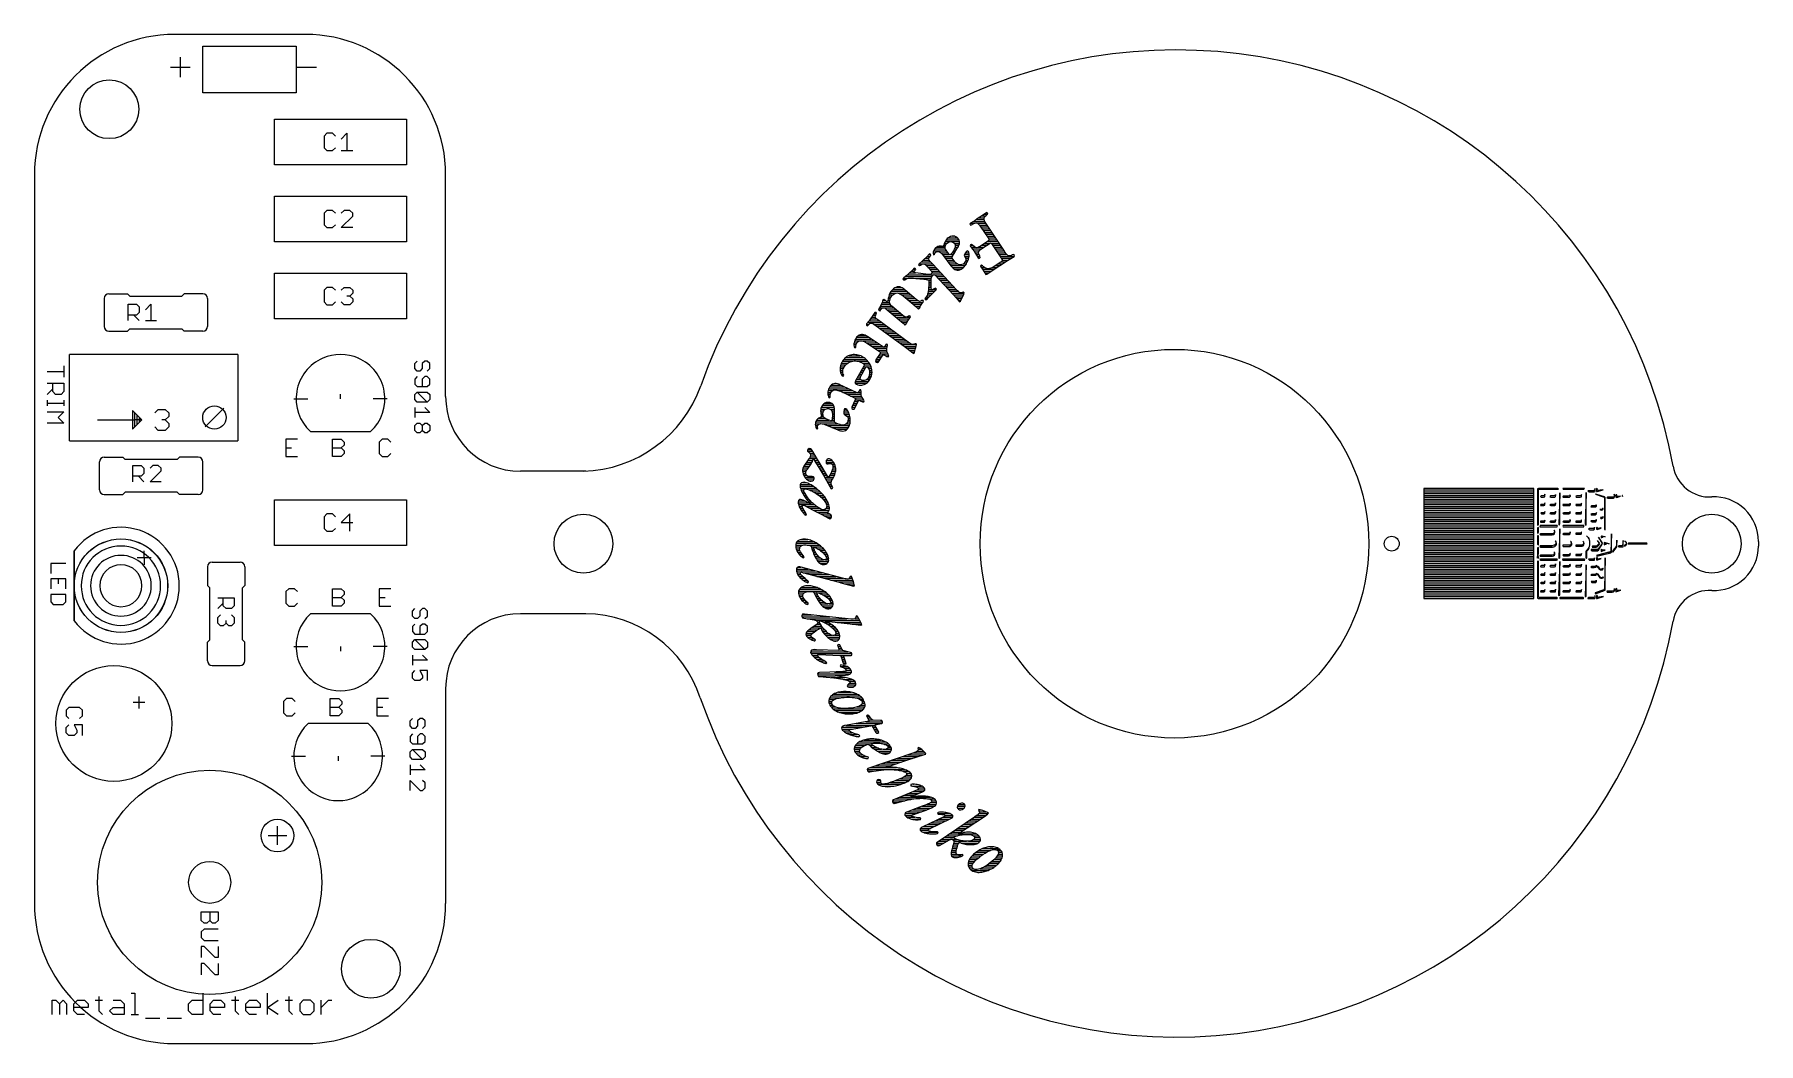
# Model space of a CAD drawing. Extents: x 0 to 93.7, y 0 to 54.9.
import ezdxf

# ---------------------------------------------------------------- set-up
doc = ezdxf.new("R2010")
doc.units = 0
for name, color, linetype in [('18', 110, 'CONTINUOUS'), ('20', 53, 'CONTINUOUS'), ('21', 4, 'CONTINUOUS'), ('22', 21, 'CONTINUOUS'), ('25', 4, 'CONTINUOUS')]:
    doc.layers.add(name, color=color, linetype=linetype)

# ---------------------------------------------------------------- blocks, each defined once
blk = doc.blocks.new('ROUNDV')
blk.add_circle((0, 0), 0.5)

msp = doc.modelspace()

# ---------------------------------------------------------------- linework, layer by layer
at = {"layer": '20'}
for p, q in [((14.732, 54.864), (7.62, 54.864)), ((0, 47.244), (0, 7.62)), ((22.352, 35.179), (22.352, 47.244)), ((29.845, 31.115), (26.416, 31.115)), ((29.972, 31.115), (29.845, 31.115)), ((93.726, 27.305), (93.726, 27.051)), ((29.972, 23.368), (26.416, 23.368)), ((22.352, 19.304), (22.352, 7.62)), ((7.62, 0), (14.732, 0))]:
    msp.add_line(p, q, dxfattribs=at)
for centre, radius in [((4.064, 50.8), 1.6), ((61.976, 27.178), 10.5662), ((29.845, 27.178), 1.6), ((91.186, 27.178), 1.6), ((18.288, 4.064), 1.6)]:
    msp.add_circle(centre, radius, dxfattribs=at)
for centre, radius, start, end in [((7.62, 47.244), 7.62, 90, 180), ((14.732, 47.244), 7.62, 0, 90), ((62.0718, 26.5935), 27.4295, 10.0802, 160.47), ((29.6352, 38.099), 6.9872, 271.7203, 340.47), ((26.416, 35.179), 4.064, 180, 270), ((91.0817, 31.7506), 2.0353, 190.0802, 272.9377), ((91.3098, 27.305), 2.4162, 0, 92.9376), ((91.3098, 27.051), 2.4162, 267.0624, 360), ((91.0817, 22.6054), 2.0353, 87.0623, 169.9198), ((26.416, 19.304), 4.064, 90, 180), ((29.8817, 16.724), 6.6447, 18.1699, 89.2211), ((62.0945, 27.7584), 27.4064, 199.088, 349.9198), ((7.62, 7.62), 7.62, 180, 270), ((14.732, 7.62), 7.62, 270, 0)]:
    msp.add_arc(centre, radius, start, end, dxfattribs=at)
at = {"layer": '21'}
for p, q in [((7.928, 53.629), (7.928, 52.5444)), ((9.144, 51.689), (9.144, 54.229)), ((9.144, 54.229), (14.224, 54.229)), ((14.224, 54.229), (14.224, 51.689)), ((7.3856, 53.0867), (8.4703, 53.0867)), ((14.2436, 53.0867), (15.3283, 53.0867)), ((14.224, 51.689), (9.144, 51.689)), ((13.054, 50.262), (20.22, 50.262)), ((13.054, 47.782), (13.054, 50.262)), ((20.22, 50.262), (20.22, 47.782)), ((20.22, 47.782), (13.054, 47.782)), ((13.054, 43.591), (13.054, 46.071)), ((13.054, 46.071), (20.22, 46.071)), ((20.22, 46.071), (20.22, 43.591)), ((51.4867, 44.9902), (51.3111, 44.8721)), ((51.7172, 45.1531), (51.4867, 44.9902)), ((51.5006, 45), (51.7105, 45)), ((51.642, 45.1), (51.8084, 45.1)), ((51.69, 44.9814), (51.7422, 45.0288)), ((51.7771, 45.1817), (51.7172, 45.1531)), ((51.7422, 45.0288), (51.7961, 45.0744)), ((51.8231, 45.1302), (51.7771, 45.1817)), ((51.7961, 45.0744), (51.8231, 45.1302)), ((50.8923, 44.6102), (50.8464, 44.5641)), ((50.8464, 44.5641), (50.8775, 44.5022)), ((50.8775, 44.5022), (50.9395, 44.5112)), ((50.8822, 44.6), (51.1162, 44.6)), ((51.1326, 44.7582), (50.8923, 44.6102)), ((50.9395, 44.5112), (51.064, 44.5777)), ((51.0381, 44.7), (51.6693, 44.7)), ((51.064, 44.5777), (51.1288, 44.6054)), ((51.1288, 44.6054), (51.198, 44.6173)), ((51.3111, 44.8721), (51.1326, 44.7582)), ((51.198, 44.6173), (51.2651, 44.5979)), ((51.1981, 44.8), (51.6278, 44.8)), ((51.2577, 44.6), (51.7284, 44.6)), ((51.2651, 44.5979), (51.3202, 44.5541)), ((51.3202, 44.5541), (51.3668, 44.5012)), ((51.3526, 44.9), (51.6348, 44.9)), ((51.3668, 44.5012), (51.4093, 44.4449)), ((51.3677, 44.5), (51.7921, 44.5)), ((51.4093, 44.4449), (51.4497, 44.387)), ((51.4406, 44.4), (51.8579, 44.4)), ((51.4497, 44.387), (51.8388, 43.7983)), ((51.5072, 44.3), (51.9237, 44.3)), ((51.5733, 44.2), (51.9896, 44.2)), ((51.6208, 44.8617), (51.6448, 44.9274)), ((51.6287, 44.7921), (51.6208, 44.8617)), ((51.655, 44.7267), (51.6287, 44.7921)), ((51.6394, 44.1), (52.0554, 44.1)), ((51.6448, 44.9274), (51.69, 44.9814)), ((51.6884, 44.6645), (51.655, 44.7267)), ((51.7627, 44.5446), (51.6884, 44.6645)), ((52.694, 43.1301), (51.7627, 44.5446)), ((20.22, 43.591), (13.054, 43.591)), ((48.907, 43.1509), (48.8783, 43.0865)), ((48.9449, 43.2104), (48.907, 43.1509)), ((48.9383, 43.2), (49.5223, 43.2)), ((48.992, 43.2627), (48.9449, 43.2104)), ((49.0477, 43.306), (48.992, 43.2627)), ((49.04, 43.3), (49.5065, 43.3)), ((49.1103, 43.3382), (49.0477, 43.306)), ((49.1782, 43.357), (49.1103, 43.3382)), ((49.2485, 43.3608), (49.1782, 43.357)), ((49.318, 43.3492), (49.2485, 43.3608)), ((49.3874, 43.3421), (49.318, 43.3492)), ((49.4208, 43.3867), (49.3874, 43.3421)), ((49.5082, 43.3166), (49.4208, 43.3867)), ((49.4794, 43.5282), (49.4328, 43.4083)), ((49.4328, 43.4083), (49.514, 43.3407)), ((49.4428, 43.4), (49.5377, 43.4)), ((49.4684, 43.5), (49.6001, 43.5)), ((49.507, 43.5932), (49.4794, 43.5282)), ((49.5022, 43.2593), (49.5082, 43.3166)), ((49.5247, 43.1929), (49.5022, 43.2593)), ((49.5378, 43.6566), (49.507, 43.5932)), ((49.5103, 43.6), (49.7726, 43.6)), ((49.514, 43.3407), (49.5349, 43.3948)), ((49.5634, 43.134), (49.5247, 43.1929)), ((49.5349, 43.3948), (49.5684, 43.4568)), ((49.5753, 43.7163), (49.5378, 43.6566)), ((49.7326, 42.9081), (49.5634, 43.134)), ((49.5651, 43.7), (50.2604, 43.7)), ((49.5684, 43.4568), (49.6101, 43.5136)), ((49.6217, 43.7694), (49.5753, 43.7163)), ((49.6101, 43.5136), (49.6637, 43.5593)), ((49.6763, 43.8139), (49.6217, 43.7694)), ((49.6592, 43.8), (50.1798, 43.8)), ((49.6637, 43.5593), (49.7265, 43.591)), ((49.7361, 43.8513), (49.6763, 43.8139)), ((49.7265, 43.591), (49.7955, 43.6045)), ((49.8006, 43.8799), (49.7361, 43.8513)), ((49.7955, 43.6045), (49.8654, 43.5968)), ((49.8688, 43.8973), (49.8006, 43.8799)), ((49.8361, 43.6), (50.2952, 43.6)), ((49.8654, 43.5968), (49.9305, 43.57)), ((49.9392, 43.9013), (49.8688, 43.8973)), ((49.8922, 42.781), (50.1485, 43.2032)), ((49.9167, 43.9), (49.9478, 43.9)), ((49.9305, 43.57), (49.987, 43.5281)), ((50.0089, 43.8911), (49.9392, 43.9013)), ((49.9929, 43.169), (49.958, 43.1077)), ((49.987, 43.5281), (50.0121, 43.4992)), ((50.0239, 43.2324), (49.9929, 43.169)), ((50.008, 43.2), (50.1466, 43.2)), ((50.0757, 43.8686), (50.0089, 43.8911)), ((50.0114, 43.5), (50.2885, 43.5)), ((50.0121, 43.4992), (50.0459, 43.4376)), ((50.0477, 43.2987), (50.0239, 43.2324)), ((50.0459, 43.4376), (50.0577, 43.3684)), ((50.0577, 43.3684), (50.0477, 43.2987)), ((50.0479, 43.3), (50.206, 43.3)), ((50.0523, 43.4), (50.2566, 43.4)), ((50.1374, 43.8345), (50.0757, 43.8686)), ((50.1921, 43.7901), (50.1374, 43.8345)), ((50.1485, 43.2032), (50.1938, 43.2781)), ((50.2383, 43.7369), (50.1921, 43.7901)), ((50.1938, 43.2781), (50.228, 43.3398)), ((50.228, 43.3398), (50.2583, 43.4035)), ((50.2745, 43.6765), (50.2383, 43.7369)), ((50.2583, 43.4035), (50.2824, 43.4698)), ((50.295, 43.6092), (50.2745, 43.6765)), ((50.2824, 43.4698), (50.2964, 43.5388)), ((50.2964, 43.5388), (50.295, 43.6092)), ((50.8789, 43.4265), (50.8751, 43.3676)), ((50.8751, 43.3676), (51.0012, 43.1975)), ((50.8772, 43.4), (51.0088, 43.4)), ((50.9429, 43.4527), (50.8789, 43.4265)), ((50.9252, 43.3), (51.133, 43.3)), ((50.9973, 43.4102), (50.9429, 43.4527)), ((51.1031, 43.3169), (50.9973, 43.4102)), ((50.9993, 43.2), (51.4759, 43.2)), ((51.0012, 43.1975), (51.0831, 43.0827)), ((51.1644, 43.2823), (51.1031, 43.3169)), ((51.2336, 43.2714), (51.1644, 43.2823)), ((51.3018, 43.2877), (51.2336, 43.2714)), ((51.3652, 43.3186), (51.3018, 43.2877)), ((51.3271, 43.3), (51.6188, 43.3)), ((51.3396, 43.0712), (51.3834, 43.1261)), ((51.4263, 43.354), (51.3652, 43.3186)), ((51.3834, 43.1261), (51.4373, 43.1716)), ((51.5454, 43.4296), (51.4263, 43.354)), ((51.4373, 43.1716), (51.551, 43.2551)), ((51.4988, 43.4), (51.7696, 43.4)), ((51.8397, 43.6242), (51.5454, 43.4296)), ((51.551, 43.2551), (51.9039, 43.4891)), ((51.6519, 43.5), (51.9231, 43.5)), ((51.7055, 44), (52.1212, 44)), ((51.7716, 43.9), (52.1871, 43.9)), ((51.8031, 43.6), (52.3846, 43.6)), ((51.8377, 43.8), (52.2529, 43.8)), ((51.8388, 43.7983), (51.8768, 43.7389)), ((51.8902, 43.6726), (51.8397, 43.6242)), ((51.8768, 43.7389), (51.8902, 43.6726)), ((51.8846, 43.7), (52.3187, 43.7)), ((51.9039, 43.4891), (51.9651, 43.5239)), ((51.9651, 43.5239), (52.0277, 43.5059)), ((52.0277, 43.5059), (52.069, 43.4487)), ((52.032, 43.5), (52.4504, 43.5)), ((52.069, 43.4487), (52.5348, 42.7416)), ((52.1011, 43.4), (52.5162, 43.4)), ((52.167, 43.3), (52.5821, 43.3)), ((52.2329, 43.2), (52.6479, 43.2)), ((52.7732, 43.0133), (52.694, 43.1301)), ((48.0884, 42.4001), (48.0601, 42.3444)), ((48.0601, 42.3444), (48.1072, 42.2943)), ((48.2495, 42.5375), (48.0884, 42.4001)), ((48.0884, 42.4), (48.8104, 42.4)), ((48.1018, 42.3), (48.1194, 42.3)), ((48.1072, 42.2943), (48.1676, 42.3225)), ((48.1676, 42.3225), (48.2253, 42.3632)), ((48.2055, 42.5), (48.72, 42.5)), ((48.2253, 42.3632), (48.288, 42.3948)), ((48.3541, 42.6322), (48.2495, 42.5375)), ((48.288, 42.3948), (48.357, 42.3906)), ((48.3186, 42.6), (48.6401, 42.6)), ((48.5071, 42.7786), (48.3541, 42.6322)), ((48.357, 42.3906), (48.4162, 42.3526)), ((48.4162, 42.3526), (48.4683, 42.3051)), ((48.425, 42.7), (48.6258, 42.7)), ((48.4683, 42.3051), (48.5661, 42.2033)), ((48.4731, 42.3), (48.9035, 42.3)), ((48.6547, 42.9302), (48.5071, 42.7786)), ((48.5279, 42.8), (48.6856, 42.8)), ((48.5661, 42.2033), (48.7584, 41.9967)), ((48.5692, 42.2), (48.9966, 42.2)), ((48.616, 42.666), (48.6353, 42.7327)), ((48.6399, 42.6003), (48.616, 42.666)), ((48.6253, 42.9), (48.7165, 42.9)), ((48.6353, 42.7327), (48.677, 42.7896)), ((48.6815, 42.5434), (48.6399, 42.6003)), ((48.7159, 42.9063), (48.6547, 42.9302)), ((48.677, 42.7896), (48.7218, 42.8441)), ((48.7752, 42.4379), (48.6815, 42.5434)), ((48.7218, 42.8441), (48.7159, 42.9063)), ((48.832, 42.3768), (48.7752, 42.4379)), ((50.1302, 40.9823), (48.832, 42.3768)), ((48.8588, 43.0188), (48.8496, 42.9489)), ((48.8496, 42.9489), (48.8796, 42.8911)), ((48.8563, 43), (48.9712, 43)), ((48.8783, 43.0865), (48.8588, 43.0188)), ((48.8749, 42.9), (48.8931, 42.9)), ((48.8796, 42.8911), (48.9271, 42.9224)), ((48.8843, 43.1), (49.5888, 43.1)), ((48.9271, 42.9224), (48.9575, 42.9856)), ((48.9575, 42.9856), (49.006, 43.0365)), ((49.006, 43.0365), (49.0684, 43.0683)), ((49.0684, 43.0683), (49.1383, 43.0704)), ((49.1383, 43.0704), (49.204, 43.0452)), ((49.204, 43.0452), (49.2615, 43.0046)), ((49.2615, 43.0046), (49.3125, 42.9558)), ((49.2664, 43), (49.6638, 43)), ((49.3125, 42.9558), (49.3585, 42.9023)), ((49.3585, 42.9023), (49.8249, 42.2819)), ((49.3602, 42.9), (49.7507, 42.9)), ((49.4354, 42.8), (49.9037, 42.8)), ((49.5106, 42.7), (49.8924, 42.7)), ((49.5857, 42.6), (49.9624, 42.6)), ((49.6609, 42.5), (50.0399, 42.5)), ((49.791, 42.882), (49.7326, 42.9081)), ((49.7361, 42.4), (50.138, 42.4)), ((49.8404, 42.9318), (49.791, 42.882)), ((49.8089, 42.9), (49.9645, 42.9)), ((49.8113, 42.3), (50.6001, 42.3)), ((49.8249, 42.2819), (49.8689, 42.2267)), ((49.8823, 42.9886), (49.8404, 42.9318)), ((49.8689, 42.2267), (49.9175, 42.1757)), ((49.921, 43.0476), (49.8823, 42.9886)), ((49.8844, 42.7129), (49.8922, 42.781)), ((49.9213, 42.6532), (49.8844, 42.7129)), ((49.8898, 43), (50.0252, 43)), ((49.8943, 42.2), (50.5134, 42.2)), ((49.958, 43.1077), (49.921, 43.0476)), ((50.0508, 42.4858), (49.9213, 42.6532)), ((49.9532, 43.1), (50.0859, 43.1)), ((50.0982, 42.4335), (50.0508, 42.4858)), ((50.1521, 42.3882), (50.0982, 42.4335)), ((50.2131, 42.353), (50.1521, 42.3882)), ((50.2805, 42.3327), (50.2131, 42.353)), ((50.3508, 42.3315), (50.2805, 42.3327)), ((50.4188, 42.3498), (50.3508, 42.3315)), ((50.4808, 42.3833), (50.4188, 42.3498)), ((50.5358, 42.4273), (50.4808, 42.3833)), ((50.4871, 42.1749), (50.5381, 42.2236)), ((50.5016, 42.4), (50.6648, 42.4)), ((50.5819, 42.4806), (50.5358, 42.4273)), ((50.5381, 42.2236), (50.5838, 42.2773)), ((50.5731, 42.9352), (50.5475, 42.8696)), ((50.5475, 42.8696), (50.5557, 42.8012)), ((50.5557, 42.8012), (50.5924, 42.7411)), ((50.5564, 42.8), (50.8066, 42.8)), ((50.5593, 42.9), (50.8129, 42.9)), ((50.6097, 42.9955), (50.5731, 42.9352)), ((50.6164, 42.542), (50.5819, 42.4806)), ((50.5838, 42.2773), (50.6249, 42.3347)), ((50.5924, 42.7411), (50.6266, 42.6797)), ((50.5928, 42.5), (50.7153, 42.5)), ((50.6542, 43.0502), (50.6097, 42.9955)), ((50.6134, 43), (50.8007, 43)), ((50.6153, 42.7), (50.7862, 42.7)), ((50.634, 42.6101), (50.6164, 42.542)), ((50.6249, 42.3347), (50.6619, 42.3947)), ((50.6266, 42.6797), (50.634, 42.6101)), ((50.6314, 42.6), (50.7557, 42.6)), ((50.7101, 43.0917), (50.6542, 43.0502)), ((50.6619, 42.3947), (50.6953, 42.4569)), ((50.6953, 42.4569), (50.725, 42.5209)), ((50.7701, 43.0639), (50.7101, 43.0917)), ((50.725, 42.5209), (50.7512, 42.5864)), ((50.7512, 42.5864), (50.7736, 42.6533)), ((50.8006, 43.0007), (50.7701, 43.0639)), ((50.7736, 42.6533), (50.792, 42.7214)), ((50.792, 42.7214), (50.8056, 42.7906)), ((50.8128, 42.9313), (50.8006, 43.0007)), ((50.8056, 42.7906), (50.8132, 42.8608)), ((50.8132, 42.8608), (50.8128, 42.9313)), ((51.0707, 43.1), (51.3626, 43.1)), ((51.0831, 43.0827), (51.1588, 42.9636)), ((51.1357, 43), (51.3284, 43)), ((51.1588, 42.9636), (51.3019, 42.7202)), ((51.1962, 42.9), (51.3567, 42.9)), ((51.255, 42.8), (51.3941, 42.8)), ((51.3019, 42.7202), (51.3549, 42.6922)), ((51.3277, 43.0027), (51.3396, 43.0712)), ((51.3438, 42.9342), (51.3277, 43.0027)), ((51.3401, 42.7), (51.3645, 42.7)), ((51.3936, 42.8022), (51.3438, 42.9342)), ((51.3549, 42.6922), (51.4085, 42.7361)), ((51.4085, 42.7361), (51.3936, 42.8022)), ((51.493, 42.3226), (51.4349, 42.2865)), ((51.4349, 42.2865), (51.4476, 42.2254)), ((51.4476, 42.2254), (51.57, 42.0527)), ((51.4567, 42.3), (51.5198, 42.3)), ((51.4656, 42.2), (51.6377, 42.2)), ((51.5452, 42.2786), (51.493, 42.3226)), ((51.5971, 42.2309), (51.5452, 42.2786)), ((51.6532, 42.1882), (51.5971, 42.2309)), ((51.7149, 42.154), (51.6532, 42.1882)), ((52.0538, 42.1843), (51.9895, 42.1554)), ((52.0083, 41.9859), (52.8919, 42.5685)), ((52.1157, 42.2182), (52.0538, 42.1843)), ((52.0825, 42.2), (52.333, 42.2)), ((52.176, 42.2548), (52.1157, 42.2182)), ((52.5301, 42.4869), (52.176, 42.2548)), ((52.2449, 42.3), (52.4847, 42.3)), ((52.2987, 43.1), (52.7143, 43.1)), ((52.3646, 43), (52.7828, 43)), ((52.3975, 42.4), (52.6364, 42.4)), ((52.4305, 42.9), (52.8614, 42.9)), ((52.4964, 42.8), (53.2559, 42.8)), ((52.5883, 42.5268), (52.5301, 42.4869)), ((52.5348, 42.7416), (52.5573, 42.7075)), ((52.5492, 42.5), (52.788, 42.5)), ((52.5573, 42.7075), (52.5956, 42.6482)), ((52.5622, 42.7), (53.0998, 42.7)), ((52.6236, 42.5841), (52.5883, 42.5268)), ((52.5956, 42.6482), (52.6236, 42.5841)), ((52.6167, 42.6), (52.9414, 42.6)), ((52.8148, 42.9563), (52.7732, 43.0133)), ((52.8595, 42.9017), (52.8148, 42.9563)), ((52.9109, 42.8535), (52.8595, 42.9017)), ((52.8919, 42.5685), (53.0705, 42.6822)), ((52.9739, 42.8229), (52.9109, 42.8535)), ((53.0439, 42.8237), (52.9739, 42.8229)), ((53.1108, 42.8457), (53.0439, 42.8237)), ((53.0705, 42.6822), (53.2515, 42.7919)), ((53.1747, 42.8756), (53.1108, 42.8457)), ((53.2388, 42.9002), (53.1747, 42.8756)), ((53.2383, 42.9), (53.239, 42.9)), ((53.28, 42.8451), (53.2388, 42.9002)), ((53.2515, 42.7919), (53.28, 42.8451)), ((13.054, 39.4), (13.054, 41.88)), ((13.054, 41.88), (20.22, 41.88)), ((20.22, 41.88), (20.22, 39.4)), ((47.2578, 41.6252), (47.2127, 41.575)), ((47.2127, 41.575), (47.249, 41.5171)), ((47.2351, 41.6), (47.445, 41.6)), ((47.249, 41.5171), (47.311, 41.5269)), ((47.4184, 41.7631), (47.2578, 41.6252)), ((47.311, 41.5269), (47.3703, 41.5652)), ((47.3449, 41.7), (48.7939, 41.7)), ((47.3703, 41.5652), (47.4335, 41.5964)), ((47.5742, 41.9065), (47.4184, 41.7631)), ((47.4335, 41.5964), (47.5008, 41.6173)), ((47.4585, 41.8), (48.8743, 41.8)), ((47.5008, 41.6173), (47.5709, 41.6229)), ((47.5672, 41.9), (47.8891, 41.9)), ((47.5709, 41.6229), (47.6415, 41.6202)), ((47.7257, 42.0542), (47.5742, 41.9065)), ((47.6415, 41.6202), (47.7823, 41.6107)), ((47.6701, 42), (47.8409, 42)), ((47.8239, 42.1557), (47.7257, 42.0542)), ((47.77, 42.1), (47.9035, 42.1)), ((47.7823, 41.6107), (47.9229, 41.5988)), ((47.8224, 41.9757), (47.9079, 42.0879)), ((47.8308, 41.9167), (47.8224, 41.9757)), ((47.8857, 42.1483), (47.8239, 42.1557)), ((47.8983, 41.8974), (47.8308, 41.9167)), ((47.9079, 42.0879), (47.8857, 42.1483)), ((48.5997, 41.8196), (47.8983, 41.8974)), ((47.9086, 41.6), (48.7652, 41.6)), ((47.9229, 41.5988), (48.3443, 41.5583)), ((48.3443, 41.5583), (48.4843, 41.5403)), ((48.4843, 41.5403), (48.5539, 41.5289)), ((48.5539, 41.5289), (48.6182, 41.5047)), ((48.67, 41.8151), (48.5997, 41.8196)), ((48.6275, 41.436), (48.6175, 41.2245)), ((48.6182, 41.5047), (48.6275, 41.436)), ((48.6188, 41.5), (48.7553, 41.5)), ((48.621, 41.3), (48.7541, 41.3)), ((48.6258, 41.4), (48.7547, 41.4)), ((48.6623, 42.1), (49.0897, 42.1)), ((48.7373, 41.8344), (48.67, 41.8151)), ((48.7921, 41.8783), (48.7373, 41.8344)), ((48.7537, 41.2276), (48.7556, 41.5502)), ((48.7553, 42), (49.1828, 42)), ((48.7556, 41.5502), (48.7746, 41.6494)), ((48.7584, 41.9967), (48.8023, 41.9417)), ((48.7746, 41.6494), (48.7997, 41.7152)), ((48.8023, 41.9417), (48.7921, 41.8783)), ((48.7956, 41.9), (49.2759, 41.9)), ((48.7997, 41.7152), (48.8407, 41.7723)), ((48.8407, 41.7723), (48.8949, 41.817)), ((48.8949, 41.817), (48.9531, 41.7879)), ((48.9289, 41.8), (49.369, 41.8)), ((48.9531, 41.7879), (49.9628, 40.7032)), ((49.035, 41.7), (49.4621, 41.7)), ((49.128, 41.6), (49.5552, 41.6)), ((49.2211, 41.5), (49.6483, 41.5)), ((49.3142, 41.4), (49.7414, 41.4)), ((49.4073, 41.3), (49.8345, 41.3)), ((49.9175, 42.1757), (49.9715, 42.1303)), ((49.9715, 42.1303), (50.0312, 42.0928)), ((50.0197, 42.1), (50.375, 42.1)), ((50.0312, 42.0928), (50.0964, 42.0661)), ((50.0964, 42.0661), (50.1656, 42.0528)), ((50.1656, 42.0528), (50.236, 42.0544)), ((50.236, 42.0544), (50.3047, 42.0699)), ((50.3047, 42.0699), (50.3698, 42.0969)), ((50.3698, 42.0969), (50.4306, 42.1327)), ((50.4306, 42.1327), (50.4871, 42.1749)), ((51.5365, 42.1), (52.1813, 42.1)), ((51.57, 42.0527), (51.7283, 41.819)), ((51.6057, 42), (52.0297, 42)), ((51.6734, 41.9), (51.8814, 41.9)), ((51.7819, 42.1324), (51.7149, 42.154)), ((51.7283, 41.819), (51.7764, 41.825)), ((51.7764, 41.825), (51.8912, 41.907)), ((51.8521, 42.1264), (51.7819, 42.1324)), ((51.922, 42.1351), (51.8521, 42.1264)), ((51.8912, 41.907), (52.0083, 41.9859)), ((51.9895, 42.1554), (51.922, 42.1351)), ((3.794, 40.513), (3.794, 38.989)), ((4.048, 40.767), (5.064, 40.767)), ((5.191, 40.64), (5.064, 40.767)), ((5.191, 40.64), (8.017, 40.64)), ((8.017, 40.64), (8.144, 40.767)), ((9.16, 40.767), (8.144, 40.767)), ((9.414, 40.513), (9.414, 38.989)), ((46.1012, 40.356), (46.0765, 40.2899)), ((46.1206, 40.4238), (46.1012, 40.356)), ((46.1138, 40.4), (46.2496, 40.4)), ((46.172, 40.4604), (46.1206, 40.4238)), ((46.2276, 40.4186), (46.172, 40.4604)), ((46.2815, 40.373), (46.2276, 40.4186)), ((46.3376, 40.3307), (46.2815, 40.373)), ((46.3843, 40.3609), (46.3376, 40.3307)), ((46.4062, 40.5003), (46.3843, 40.3609)), ((46.3904, 40.4), (46.4973, 40.4)), ((46.4061, 40.5), (46.5265, 40.5)), ((46.4209, 40.5693), (46.4062, 40.5003)), ((46.4394, 40.6374), (46.4209, 40.5693)), ((46.4293, 40.6), (46.5755, 40.6)), ((46.4623, 40.7041), (46.4394, 40.6374)), ((46.4609, 40.7), (46.6582, 40.7)), ((46.4901, 40.769), (46.4623, 40.7041)), ((46.4893, 40.3319), (46.4975, 40.4019)), ((46.4949, 40.2618), (46.4893, 40.3319)), ((46.5233, 40.8312), (46.4901, 40.769)), ((46.4975, 40.4019), (46.5149, 40.4703)), ((46.5066, 40.8), (46.8259, 40.8)), ((46.5149, 40.4703), (46.5406, 40.536)), ((46.5622, 40.89), (46.5233, 40.8312)), ((46.5406, 40.536), (46.574, 40.598)), ((46.6067, 40.9447), (46.5622, 40.89)), ((46.5703, 40.9), (47.4153, 40.9)), ((46.574, 40.598), (46.6157, 40.6549)), ((46.6554, 40.9958), (46.6067, 40.9447)), ((46.6157, 40.6549), (46.6641, 40.7062)), ((46.7083, 41.0424), (46.6554, 40.9958)), ((46.6602, 41), (47.2957, 41)), ((46.6641, 40.7062), (46.7184, 40.7511)), ((46.7661, 41.0829), (46.7083, 41.0424)), ((46.7184, 40.7511), (46.7796, 40.7861)), ((46.829, 41.1146), (46.7661, 41.0829)), ((46.7796, 40.7861), (46.847, 40.8064)), ((46.8, 41.1), (47.1353, 41.1)), ((46.8965, 41.1349), (46.829, 41.1146)), ((46.847, 40.8064), (46.9173, 40.8089)), ((46.9666, 41.1413), (46.8965, 41.1349)), ((46.9173, 40.8089), (46.9863, 40.7948)), ((46.961, 40.8), (47.5336, 40.8)), ((47.0367, 41.1338), (46.9666, 41.1413)), ((46.9863, 40.7948), (47.0517, 40.7684)), ((47.1044, 41.114), (47.0367, 41.1338)), ((47.0517, 40.7684), (47.113, 40.7336)), ((47.1686, 41.0849), (47.1044, 41.114)), ((47.113, 40.7336), (47.1711, 40.6935)), ((47.1616, 40.7), (47.6518, 40.7)), ((47.2292, 41.0488), (47.1686, 41.0849)), ((47.1711, 40.6935), (47.2265, 40.6498)), ((47.2265, 40.6498), (47.7653, 40.1942)), ((47.2864, 41.0076), (47.2292, 41.0488)), ((47.2853, 40.6), (47.7701, 40.6)), ((47.341, 40.9628), (47.2864, 41.0076)), ((47.9337, 40.4617), (47.341, 40.9628)), ((47.4036, 40.5), (47.8884, 40.5)), ((47.5219, 40.4), (48.014, 40.4)), ((47.9887, 40.4174), (47.9337, 40.4617)), ((48.0468, 40.3774), (47.9887, 40.4174)), ((48.1127, 40.354), (48.0468, 40.3774)), ((48.1816, 40.3662), (48.1127, 40.354)), ((48.2454, 40.3962), (48.1816, 40.3662)), ((48.3101, 40.3975), (48.2454, 40.3962)), ((48.2897, 40.282), (48.3327, 40.3379)), ((48.3327, 40.3379), (48.3101, 40.3975)), ((48.4474, 40.5536), (48.4122, 40.4948)), ((48.4122, 40.4948), (48.4547, 40.4408)), ((48.4153, 40.5), (48.5487, 40.5)), ((48.4893, 40.6104), (48.4474, 40.5536)), ((48.4547, 40.4408), (48.5121, 40.4596)), ((48.4817, 40.6), (48.6414, 40.6)), ((48.5262, 40.6704), (48.4893, 40.6104)), ((48.5121, 40.4596), (48.6069, 40.5641)), ((48.5522, 40.7359), (48.5262, 40.6704)), ((48.5379, 40.7), (48.7374, 40.7)), ((48.5699, 40.8042), (48.5522, 40.7359)), ((48.5689, 40.8), (48.8374, 40.8)), ((48.5826, 40.8736), (48.5699, 40.8042)), ((48.6012, 41.0135), (48.5826, 40.8736)), ((48.5861, 40.9), (48.9423, 40.9)), ((48.5994, 41), (48.7721, 41)), ((48.6079, 41.0837), (48.6012, 41.0135)), ((48.6069, 40.5641), (48.7535, 40.7168)), ((48.6175, 41.2245), (48.6079, 41.0837)), ((48.609, 41.1), (48.7559, 41.1)), ((48.6158, 41.2), (48.7542, 41.2)), ((48.7535, 40.7168), (48.8537, 40.8162)), ((48.7562, 41.0865), (48.7537, 41.2276)), ((48.7624, 41.0162), (48.7562, 41.0865)), ((48.7956, 40.9607), (48.7624, 41.0162)), ((48.8589, 40.9898), (48.7956, 40.9607)), ((48.8537, 40.8162), (49.0075, 40.9616)), ((48.9162, 41.031), (48.8589, 40.9898)), ((48.8732, 41), (49.0217, 41)), ((48.9766, 41.0636), (48.9162, 41.031)), ((49.0293, 41.0207), (48.9766, 41.0636)), ((49.0075, 40.9616), (49.0293, 41.0207)), ((49.5004, 41.2), (49.9276, 41.2)), ((49.5935, 41.1), (50.0207, 41.1)), ((49.6866, 41), (50.1138, 41)), ((49.7796, 40.9), (50.211, 40.9)), ((49.8727, 40.8), (50.5449, 40.8)), ((49.9628, 40.7032), (50.1044, 40.5459)), ((49.9657, 40.7), (50.5038, 40.7)), ((50.0557, 40.6), (50.4505, 40.6)), ((50.1044, 40.5459), (50.2903, 40.3337)), ((50.1788, 40.9311), (50.1302, 40.9823)), ((50.1446, 40.5), (50.4027, 40.5)), ((50.2295, 40.882), (50.1788, 40.9311)), ((50.2866, 40.8408), (50.2295, 40.882)), ((50.2322, 40.4), (50.3589, 40.4)), ((50.3545, 40.8246), (50.2866, 40.8408)), ((50.2903, 40.3337), (50.3442, 40.3627)), ((50.3442, 40.3627), (50.37, 40.4283)), ((50.4245, 40.8329), (50.3545, 40.8246)), ((50.37, 40.4283), (50.4286, 40.5567)), ((50.4935, 40.8474), (50.4245, 40.8329)), ((50.4286, 40.5567), (50.4605, 40.6196)), ((50.4605, 40.6196), (50.5274, 40.7439)), ((50.5473, 40.8076), (50.4935, 40.8474)), ((50.5274, 40.7439), (50.5473, 40.8076)), ((20.22, 39.4), (13.054, 39.4)), ((45.4531, 39.4029), (45.3681, 39.2902)), ((45.4509, 39.4), (45.7738, 39.4)), ((45.5756, 39.5755), (45.4531, 39.4029)), ((45.522, 39.5), (45.7056, 39.5)), ((45.692, 39.7523), (45.5756, 39.5755)), ((45.5917, 39.6), (45.7326, 39.6)), ((45.6575, 39.7), (45.7764, 39.7)), ((45.7556, 39.7478), (45.692, 39.7523)), ((45.7051, 39.4966), (45.7155, 39.5655)), ((45.7375, 39.4349), (45.7051, 39.4966)), ((45.7155, 39.5655), (45.7467, 39.6287)), ((45.7883, 39.3861), (45.7375, 39.4349)), ((45.7467, 39.6287), (45.7805, 39.6907)), ((45.7805, 39.6907), (45.7556, 39.7478)), ((45.8435, 39.3421), (45.7883, 39.3861)), ((45.9854, 40.0989), (45.885, 39.9127)), ((45.885, 39.9127), (45.9202, 39.8548)), ((45.8927, 39.9), (46.0144, 39.9)), ((45.9202, 39.8548), (45.9806, 39.8415)), ((45.9321, 40), (46.1027, 40)), ((45.9806, 39.8415), (46.0159, 39.9026)), ((46.0483, 40.2252), (45.9854, 40.0989)), ((45.986, 40.1), (46.6057, 40.1)), ((46.0159, 39.9026), (46.0562, 39.9605)), ((46.0357, 40.2), (46.5199, 40.2)), ((46.0765, 40.2899), (46.0483, 40.2252)), ((46.0562, 39.9605), (46.1093, 40.0056)), ((46.0803, 40.3), (46.4918, 40.3)), ((46.1093, 40.0056), (46.1785, 40.0054)), ((46.1785, 40.0054), (46.2425, 39.9761)), ((46.1902, 40), (46.723, 40)), ((46.2425, 39.9761), (46.3015, 39.9375)), ((46.3015, 39.9375), (46.358, 39.8951)), ((46.3514, 39.9), (46.8414, 39.9)), ((46.358, 39.8951), (46.4673, 39.8059)), ((46.4673, 39.8059), (47.1137, 39.2589)), ((46.4743, 39.8), (46.9599, 39.8)), ((46.5212, 40.1966), (46.4949, 40.2618)), ((46.5637, 40.1404), (46.5212, 40.1966)), ((46.6145, 40.0916), (46.5637, 40.1404)), ((46.5924, 39.7), (47.0783, 39.7)), ((47.2076, 39.5908), (46.6145, 40.0916)), ((46.7106, 39.6), (47.1967, 39.6)), ((46.8288, 39.5), (47.3738, 39.5)), ((46.947, 39.4), (47.55, 39.4)), ((47.2639, 39.5483), (47.2076, 39.5908)), ((47.3242, 39.5118), (47.2639, 39.5483)), ((47.3921, 39.4956), (47.3242, 39.5118)), ((47.4594, 39.5154), (47.3921, 39.4956)), ((47.407, 39.5), (47.6183, 39.5)), ((47.5219, 39.548), (47.4594, 39.5154)), ((47.5104, 39.3445), (47.5924, 39.4594)), ((47.5867, 39.5687), (47.5219, 39.548)), ((47.6294, 39.5175), (47.5867, 39.5687)), ((47.5924, 39.4594), (47.6294, 39.5175)), ((47.6401, 40.3), (48.3035, 40.3)), ((47.7584, 40.2), (48.2335, 40.2)), ((47.7653, 40.1942), (47.8038, 40.1615)), ((47.8038, 40.1615), (47.9107, 40.0693)), ((47.8751, 40.1), (48.1734, 40.1)), ((47.9107, 40.0693), (48.0144, 39.9736)), ((47.9858, 40), (48.1242, 40)), ((48.0144, 39.9736), (48.0679, 39.9309)), ((48.0679, 39.9309), (48.1139, 39.977)), ((48.1139, 39.977), (48.1429, 40.0414)), ((48.1429, 40.0414), (48.1754, 40.1039)), ((48.1754, 40.1039), (48.2109, 40.1649)), ((48.2109, 40.1649), (48.2491, 40.2243)), ((48.2491, 40.2243), (48.2897, 40.282)), ((4.048, 38.735), (5.064, 38.735)), ((5.191, 38.862), (5.064, 38.735)), ((5.191, 38.862), (8.017, 38.862)), ((8.017, 38.862), (8.144, 38.735)), ((9.16, 38.735), (8.144, 38.735)), ((44.7627, 38.4669), (44.713, 38.4169)), ((44.8192, 38.509), (44.7627, 38.4669)), ((44.8071, 38.5), (45.1778, 38.5)), ((44.8828, 38.5394), (44.8192, 38.509)), ((44.9516, 38.5542), (44.8828, 38.5394)), ((45.022, 38.5527), (44.9516, 38.5542)), ((45.0907, 38.5371), (45.022, 38.5527)), ((45.1563, 38.5113), (45.0907, 38.5371)), ((45.2188, 38.4785), (45.1563, 38.5113)), ((45.2786, 38.441), (45.2188, 38.4785)), ((45.2359, 39.1249), (45.2242, 39.0645)), ((45.2242, 39.0645), (45.2819, 39.0276)), ((45.2311, 39.1), (45.3628, 39.1)), ((45.3681, 39.2902), (45.2359, 39.1249)), ((46.1037, 37.8978), (45.2786, 38.441)), ((45.2819, 39.0276), (45.3344, 39.0705)), ((45.2959, 39.2), (46.0381, 39.2)), ((45.3344, 39.0705), (45.3834, 39.1213)), ((45.3754, 39.3), (45.9012, 39.3)), ((45.3834, 39.1213), (45.4398, 39.1631)), ((45.4398, 39.1631), (45.5087, 39.1691)), ((45.5087, 39.1691), (45.5736, 39.1418)), ((45.5736, 39.1418), (45.6335, 39.1046)), ((45.6335, 39.1046), (45.7487, 39.0231)), ((45.6401, 39.1), (46.175, 39.1)), ((45.7487, 39.0231), (47.3448, 37.8584)), ((45.7803, 39), (46.3119, 39)), ((47.496, 38.135), (45.8435, 39.3421)), ((45.9174, 38.9), (46.4488, 38.9)), ((46.0544, 38.8), (46.5857, 38.8)), ((46.1915, 38.7), (46.7226, 38.7)), ((46.3285, 38.6), (46.8595, 38.6)), ((46.4656, 38.5), (46.9964, 38.5)), ((47.0651, 39.3), (47.4815, 39.3)), ((47.1137, 39.2589), (47.2193, 39.1653)), ((47.1801, 39.2), (47.422, 39.2)), ((47.2193, 39.1653), (47.3212, 39.0679)), ((47.2876, 39.1), (47.3741, 39.1)), ((47.3212, 39.0679), (47.3734, 39.0984)), ((47.3734, 39.0984), (47.4019, 39.1629)), ((47.4019, 39.1629), (47.4355, 39.2249)), ((47.4355, 39.2249), (47.472, 39.2853)), ((47.472, 39.2853), (47.5104, 39.3445)), ((44.5473, 38.0356), (44.547, 37.9651)), ((44.547, 37.9651), (44.5554, 37.8951)), ((44.5472, 38), (44.6672, 38)), ((44.5562, 38.1056), (44.5473, 38.0356)), ((44.5548, 37.9), (44.6515, 37.9)), ((44.5554, 37.8951), (44.5868, 37.8368)), ((44.5555, 38.1), (44.7209, 38.1)), ((44.5732, 38.174), (44.5562, 38.1056)), ((44.5982, 38.24), (44.5732, 38.174)), ((44.5831, 38.2), (44.8429, 38.2)), ((44.5868, 37.8368), (44.6497, 37.8499)), ((44.6305, 38.3026), (44.5982, 38.24)), ((44.6291, 38.3), (45.4928, 38.3)), ((44.6692, 38.3616), (44.6305, 38.3026)), ((44.6497, 37.8499), (44.6522, 37.9203)), ((44.6522, 37.9203), (44.663, 37.9898)), ((44.663, 37.9898), (44.69, 38.0549)), ((44.713, 38.4169), (44.6692, 38.3616)), ((44.69, 38.0549), (44.7298, 38.113)), ((44.6997, 38.4), (45.3409, 38.4)), ((44.7298, 38.113), (44.7794, 38.163)), ((44.7794, 38.163), (44.8397, 38.1992)), ((44.8397, 38.1992), (44.908, 38.2156)), ((44.908, 38.2156), (44.9783, 38.2119)), ((44.9783, 38.2119), (45.0463, 38.1936)), ((45.0226, 38.2), (45.6447, 38.2)), ((45.0463, 38.1936), (45.1113, 38.166)), ((45.1113, 38.166), (45.1735, 38.1328)), ((45.1735, 38.1328), (45.2928, 38.0575)), ((45.2254, 38.1), (45.7966, 38.1)), ((45.2928, 38.0575), (45.9409, 37.6303)), ((45.38, 38), (45.9485, 38)), ((45.5317, 37.9), (46.1004, 37.9)), ((45.6834, 37.8), (46.3416, 37.8)), ((45.9682, 37.5182), (45.7353, 37.1646)), ((45.8351, 37.7), (46.3393, 37.7)), ((45.9409, 37.6303), (45.9914, 37.5825)), ((45.9562, 37.5), (46.399, 37.5)), ((45.9914, 37.5825), (45.9682, 37.5182)), ((45.9729, 37.6), (46.3608, 37.6)), ((46.1665, 37.8664), (46.1037, 37.8978)), ((46.2216, 37.9032), (46.1665, 37.8664)), ((46.2167, 37.9), (46.359, 37.9)), ((46.3008, 38.0192), (46.2216, 37.9032)), ((46.2877, 38), (46.3629, 38)), ((46.3652, 37.9993), (46.3008, 38.0192)), ((46.3363, 37.7257), (46.341, 37.7961)), ((46.3443, 37.6558), (46.3363, 37.7257)), ((46.341, 37.7961), (46.3516, 37.8658)), ((46.3643, 37.5882), (46.3443, 37.6558)), ((46.3516, 37.8658), (46.3666, 37.9348)), ((46.3892, 37.5222), (46.3643, 37.5882)), ((46.3666, 37.9348), (46.3652, 37.9993)), ((46.4177, 37.4577), (46.3892, 37.5222)), ((46.6026, 38.4), (47.1332, 38.4)), ((46.7396, 38.3), (47.2701, 38.3)), ((46.8767, 38.2), (47.407, 38.2)), ((47.0137, 38.1), (47.546, 38.1)), ((47.1508, 38), (47.9503, 38)), ((47.2878, 37.9), (47.9272, 37.9)), ((47.3448, 37.8584), (47.4171, 37.8054)), ((47.4171, 37.8054), (47.5857, 37.6774)), ((47.4242, 37.8), (47.8967, 37.8)), ((47.6116, 38.0541), (47.496, 38.135)), ((47.556, 37.7), (47.8708, 37.7)), ((47.5857, 37.6774), (47.7526, 37.5472)), ((47.6736, 38.0206), (47.6116, 38.0541)), ((47.7424, 38.0082), (47.6736, 38.0206)), ((47.6849, 37.6), (47.848, 37.6)), ((47.8107, 38.025), (47.7424, 38.0082)), ((47.7526, 37.5472), (47.8124, 37.5181)), ((47.876, 38.0517), (47.8107, 38.025)), ((47.8124, 37.5181), (47.8431, 37.5751)), ((47.8431, 37.5751), (47.8569, 37.6444)), ((47.8569, 37.6444), (47.8913, 37.7812)), ((47.9408, 38.0451), (47.876, 38.0517)), ((47.8913, 37.7812), (47.911, 37.8489)), ((47.911, 37.8489), (47.9537, 37.9835)), ((47.9537, 37.9835), (47.9408, 38.0451)), ((11.049, 37.465), (1.905, 37.465)), ((1.905, 32.766), (1.905, 37.465)), ((11.049, 37.465), (11.049, 32.766)), ((43.8054, 36.7696), (43.799, 36.6993)), ((43.799, 36.6993), (43.7991, 36.6288)), ((43.7991, 36.7), (43.9787, 36.7)), ((43.7991, 36.6288), (43.8061, 36.5586)), ((43.802, 36.6), (43.951, 36.6)), ((43.818, 36.839), (43.8054, 36.7696)), ((43.8061, 36.5586), (43.8202, 36.4895)), ((43.811, 36.8), (44.0303, 36.8)), ((43.8365, 36.9071), (43.818, 36.839)), ((43.8346, 36.9), (44.1067, 36.9)), ((43.8607, 36.9733), (43.8365, 36.9071)), ((43.8908, 37.0371), (43.8607, 36.9733)), ((43.8733, 37), (44.2201, 37)), ((43.9264, 37.098), (43.8908, 37.0371)), ((43.9667, 37.1559), (43.9264, 37.098)), ((43.9278, 37.1), (44.4627, 37.1)), ((43.947, 36.5387), (43.9517, 36.6091)), ((43.9517, 36.6091), (43.9689, 36.6774)), ((44.0115, 37.2105), (43.9667, 37.1559)), ((43.9689, 36.6774), (43.9968, 36.7421)), ((43.9968, 36.7421), (44.0322, 36.8032)), ((44.0029, 37.2), (45.2022, 37.2)), ((44.0607, 37.261), (44.0115, 37.2105)), ((44.0322, 36.8032), (44.0729, 36.8608)), ((44.1142, 37.307), (44.0607, 37.261)), ((44.0729, 36.8608), (44.119, 36.9142)), ((44.106, 37.3), (45.0684, 37.3)), ((44.1716, 37.3479), (44.1142, 37.307)), ((44.119, 36.9142), (44.1703, 36.9625)), ((44.1703, 36.9625), (44.2266, 37.005)), ((44.2327, 37.3832), (44.1716, 37.3479)), ((44.2266, 37.005), (44.2874, 37.0408)), ((44.297, 37.4122), (44.2327, 37.3832)), ((44.27, 37.4), (44.8707, 37.4)), ((44.2874, 37.0408), (44.3517, 37.0696)), ((44.364, 37.4344), (44.297, 37.4122)), ((44.3517, 37.0696), (44.4189, 37.0911)), ((44.4329, 37.4491), (44.364, 37.4344)), ((44.4189, 37.0911), (44.488, 37.1052)), ((44.503, 37.457), (44.4329, 37.4491)), ((44.488, 37.1052), (44.5582, 37.1121)), ((44.5736, 37.4587), (44.503, 37.457)), ((44.5582, 37.1121), (44.6288, 37.1123)), ((44.644, 37.4544), (44.5736, 37.4587)), ((44.6288, 37.1123), (44.699, 37.1061)), ((44.7138, 37.4444), (44.644, 37.4544)), ((44.699, 37.1061), (44.7685, 37.0939)), ((45.0875, 36.8352), (44.7084, 36.1579)), ((44.7826, 37.4288), (44.7138, 37.4444)), ((44.7337, 37.1), (45.3025, 37.1)), ((44.7685, 37.0939), (44.8368, 37.0763)), ((44.85, 37.4081), (44.7826, 37.4288)), ((44.8368, 37.0763), (44.9036, 37.0535)), ((44.9157, 37.3824), (44.85, 37.4081)), ((44.9036, 37.0535), (44.9686, 37.0261)), ((44.9795, 37.3522), (44.9157, 37.3824)), ((44.9559, 36.6), (45.1015, 36.6)), ((44.9686, 37.0261), (45.0316, 36.9944)), ((45.041, 37.3176), (44.9795, 37.3522)), ((44.9954, 36.4084), (45.2006, 36.7788)), ((45.0119, 36.7), (45.1569, 36.7)), ((45.0205, 37), (45.3794, 37)), ((45.0316, 36.9944), (45.0922, 36.9583)), ((45.1003, 37.2794), (45.041, 37.3176)), ((45.0678, 36.8), (45.2433, 36.8)), ((45.1177, 36.8988), (45.0875, 36.8352)), ((45.0922, 36.9583), (45.1177, 36.8988)), ((45.1572, 37.2377), (45.1003, 37.2794)), ((45.1172, 36.9), (45.4385, 36.9)), ((45.2113, 37.1924), (45.1572, 37.2377)), ((45.2006, 36.7788), (45.263, 36.8098)), ((45.2624, 37.1437), (45.2113, 37.1924)), ((45.3101, 37.0918), (45.2624, 37.1437)), ((45.263, 36.8098), (45.3109, 36.7584)), ((45.2721, 36.8), (45.4822, 36.8)), ((45.3541, 37.0366), (45.3101, 37.0918)), ((45.3109, 36.7584), (45.3461, 36.6973)), ((45.3445, 36.7), (45.5116, 36.7)), ((45.3461, 36.6973), (45.3714, 36.6315)), ((45.3942, 36.9786), (45.3541, 37.0366)), ((45.3714, 36.6315), (45.3881, 36.563)), ((45.3791, 36.6), (45.5281, 36.6)), ((45.3881, 36.563), (45.3963, 36.4929)), ((45.4299, 36.9177), (45.3942, 36.9786)), ((45.4608, 36.8543), (45.4299, 36.9177)), ((45.4867, 36.7887), (45.4608, 36.8543)), ((45.5071, 36.7211), (45.4867, 36.7887)), ((45.5217, 36.6521), (45.5071, 36.7211)), ((45.5303, 36.5821), (45.5217, 36.6521)), ((45.5326, 36.5116), (45.5303, 36.5821)), ((45.7353, 37.1646), (45.7174, 37.0898)), ((45.7174, 37.0898), (45.7689, 37.0424)), ((45.7198, 37.1), (45.9049, 37.1)), ((45.7587, 37.2), (45.9709, 37.2)), ((45.7689, 37.0424), (45.8357, 37.0228)), ((45.8245, 37.3), (46.0368, 37.3)), ((45.8357, 37.0228), (45.8837, 37.0678)), ((45.8837, 37.0678), (46.1167, 37.4213)), ((45.8903, 37.4), (46.1027, 37.4)), ((46.1167, 37.4213), (46.1663, 37.4675)), ((46.1663, 37.4675), (46.2285, 37.4356)), ((46.2285, 37.4356), (46.3464, 37.358)), ((46.2826, 37.4), (46.4473, 37.4)), ((46.3464, 37.358), (46.4085, 37.3399)), ((46.4085, 37.3399), (46.4498, 37.3951)), ((46.4498, 37.3951), (46.4177, 37.4577)), ((43.2021, 35.6384), (43.173, 35.5742)), ((43.2369, 35.6998), (43.2021, 35.6384)), ((43.278, 35.7571), (43.2369, 35.6998)), ((43.237, 35.7), (44.0372, 35.7)), ((43.3269, 35.8078), (43.278, 35.7571)), ((43.3194, 35.8), (43.8233, 35.8)), ((43.3845, 35.8484), (43.3269, 35.8078)), ((43.4498, 35.8748), (43.3845, 35.8484)), ((43.5194, 35.8852), (43.4498, 35.8748)), ((43.5898, 35.8811), (43.5194, 35.8852)), ((43.6587, 35.8661), (43.5898, 35.8811)), ((43.7255, 35.8434), (43.6587, 35.8661)), ((43.7902, 35.8154), (43.7255, 35.8434)), ((44.6852, 35.3972), (43.7902, 35.8154)), ((43.818, 36.5), (43.9509, 36.5)), ((43.8202, 36.4895), (43.8415, 36.4223)), ((43.8415, 36.4223), (43.87, 36.3577)), ((43.8513, 36.4), (43.9704, 36.4)), ((43.87, 36.3577), (43.9053, 36.2967)), ((43.9034, 36.3), (43.9767, 36.3)), ((43.9053, 36.2967), (43.9652, 36.2773)), ((43.954, 36.4686), (43.947, 36.5387)), ((43.9704, 36.4), (43.954, 36.4686)), ((43.9652, 36.2773), (43.9935, 36.3334)), ((43.9935, 36.3334), (43.9704, 36.4)), ((44.6284, 36.0089), (44.6038, 35.943)), ((44.6038, 35.943), (44.6381, 35.886)), ((44.6251, 36), (45.3379, 36)), ((44.6947, 36.1334), (44.6284, 36.0089)), ((44.6297, 35.9), (45.228, 35.9)), ((44.6381, 35.886), (44.6971, 35.8474)), ((44.6769, 36.1), (44.9178, 36.1)), ((44.7084, 36.1579), (44.6947, 36.1334)), ((44.6971, 35.8474), (44.7615, 35.8188)), ((44.732, 36.2), (44.9016, 36.2)), ((44.7615, 35.8188), (44.8297, 35.8011)), ((44.7879, 36.3), (44.9415, 36.3)), ((44.8297, 35.8011), (44.8999, 35.7942)), ((44.8411, 35.8), (44.9829, 35.8)), ((44.8439, 36.4), (44.9912, 36.4)), ((44.8894, 36.1485), (44.9056, 36.2169)), ((44.9232, 36.0906), (44.8894, 36.1485)), ((44.8999, 36.5), (45.0461, 36.5)), ((44.8999, 35.7942), (44.9703, 35.7976)), ((44.9056, 36.2169), (44.9326, 36.2821)), ((44.9856, 36.0579), (44.9232, 36.0906)), ((44.9326, 36.2821), (44.9954, 36.4084)), ((44.9703, 35.7976), (45.0396, 35.8108)), ((45.0542, 36.0427), (44.9856, 36.0579)), ((45.0396, 35.8108), (45.1065, 35.8329)), ((45.1244, 36.047), (45.0542, 36.0427)), ((45.1065, 35.8329), (45.1702, 35.8633)), ((45.1905, 36.0711), (45.1244, 36.047)), ((45.1702, 35.8633), (45.2297, 35.9011)), ((45.2482, 36.1114), (45.1905, 36.0711)), ((45.2297, 35.9011), (45.2846, 35.9454)), ((45.2319, 36.1), (45.4112, 36.1)), ((45.2963, 36.1629), (45.2482, 36.1114)), ((45.2846, 35.9454), (45.3343, 35.9955)), ((45.3356, 36.2214), (45.2963, 36.1629)), ((45.3212, 36.2), (45.4633, 36.2)), ((45.3343, 35.9955), (45.3786, 36.0504)), ((45.3607, 36.2737), (45.3356, 36.2214)), ((45.474, 36.2246), (45.3607, 36.2737)), ((45.386, 36.3526), (45.3696, 36.297)), ((45.3696, 36.297), (45.483, 36.2479)), ((45.3705, 36.3), (45.5007, 36.3)), ((45.3786, 36.0504), (45.4174, 36.1093)), ((45.3958, 36.4224), (45.386, 36.3526)), ((45.3927, 36.4), (45.5225, 36.4)), ((45.3955, 36.5), (45.532, 36.5)), ((45.3963, 36.4929), (45.3958, 36.4224)), ((45.4174, 36.1093), (45.4508, 36.1714)), ((45.4508, 36.1714), (45.474, 36.2246)), ((45.483, 36.2479), (45.5016, 36.3029)), ((45.5016, 36.3029), (45.5182, 36.3714)), ((45.5182, 36.3714), (45.5286, 36.4412)), ((45.5286, 36.4412), (45.5326, 36.5116)), ((14.097, 35.052), (14.859, 35.052)), ((16.637, 35.052), (16.637, 35.306)), ((19.177, 35.052), (18.415, 35.052)), ((42.8561, 34.7331), (42.8144, 34.6762)), ((42.8318, 34.7), (43.4444, 34.7)), ((42.9068, 34.782), (42.8561, 34.7331)), ((42.966, 34.8201), (42.9068, 34.782)), ((42.9347, 34.8), (43.3521, 34.8)), ((43.0316, 34.8458), (42.966, 34.8201)), ((43.1008, 34.8592), (43.0316, 34.8458)), ((43.1713, 34.8601), (43.1008, 34.8592)), ((43.1366, 35.4382), (43.1305, 35.3679)), ((43.1305, 35.3679), (43.1328, 35.2974)), ((43.1327, 35.3), (43.259, 35.3)), ((43.1328, 35.2974), (43.1436, 35.2277)), ((43.1333, 35.4), (43.2981, 35.4)), ((43.1509, 35.5072), (43.1366, 35.4382)), ((43.1436, 35.2277), (43.163, 35.16)), ((43.1494, 35.5), (43.3873, 35.5)), ((43.173, 35.5742), (43.1509, 35.5072)), ((43.1515, 35.2), (43.2536, 35.2)), ((43.163, 35.16), (43.2075, 35.1127)), ((43.2408, 34.8485), (43.1713, 34.8601)), ((43.1847, 35.6), (44.2512, 35.6)), ((43.2075, 35.1127), (43.2607, 35.1438)), ((43.3073, 34.8253), (43.2408, 34.8485)), ((43.2519, 35.2138), (43.2545, 35.2841)), ((43.2607, 35.1438), (43.2519, 35.2138)), ((43.2545, 35.2841), (43.2735, 35.3519)), ((43.2735, 35.3519), (43.3056, 35.4147)), ((43.3056, 35.4147), (43.3487, 35.4704)), ((43.3687, 34.7907), (43.3073, 34.8253)), ((43.3487, 35.4704), (43.4044, 35.5132)), ((43.4195, 34.7421), (43.3687, 34.7907)), ((43.4044, 35.5132), (43.4705, 35.537)), ((43.4554, 34.6815), (43.4195, 34.7421)), ((43.4774, 34.6146), (43.4554, 34.6815)), ((43.4705, 35.537), (43.5408, 35.5417)), ((43.5408, 35.5417), (43.6106, 35.5321)), ((43.6106, 35.5321), (43.6786, 35.5134)), ((43.6786, 35.5134), (43.7448, 35.489)), ((43.7149, 35.5), (44.4652, 35.5)), ((43.7448, 35.489), (43.8096, 35.461)), ((43.8096, 35.461), (44.5766, 35.1023)), ((43.9401, 35.4), (44.6791, 35.4)), ((44.1539, 35.3), (44.9441, 35.3)), ((44.3677, 35.2), (44.9617, 35.2)), ((44.6099, 34.9919), (44.4304, 34.6084)), ((44.4733, 34.7), (44.6692, 34.7)), ((44.5201, 34.8), (44.7159, 34.8)), ((44.5669, 34.9), (44.7626, 34.9)), ((44.5766, 35.1023), (44.6292, 35.0586)), ((44.5794, 35.1), (45.0088, 35.1)), ((44.5979, 34.5476), (44.7772, 34.9312)), ((44.6292, 35.0586), (44.6099, 34.9919)), ((44.6122, 35), (45.0697, 35)), ((44.7512, 35.3728), (44.6852, 35.3972)), ((44.8045, 35.4097), (44.7512, 35.3728)), ((44.7772, 34.9312), (44.8239, 34.9771)), ((44.7905, 35.4), (44.9424, 35.4)), ((44.8649, 35.5373), (44.8045, 35.4097)), ((44.8239, 34.9771), (44.8894, 34.9517)), ((44.8473, 35.5), (44.9407, 35.5)), ((44.9298, 35.5365), (44.8649, 35.5373)), ((44.8894, 34.9517), (45.0172, 34.8918)), ((44.9478, 35.4763), (44.9298, 35.5365)), ((44.9416, 35.3354), (44.9425, 35.4059)), ((44.9464, 35.265), (44.9416, 35.3354)), ((44.9425, 35.4059), (44.9478, 35.4763)), ((44.9625, 35.1965), (44.9464, 35.265)), ((44.9913, 35.1321), (44.9625, 35.1965)), ((45.0251, 35.0702), (44.9913, 35.1321)), ((44.9997, 34.9), (45.0835, 34.9)), ((45.0172, 34.8918), (45.0801, 34.891)), ((45.0623, 35.0103), (45.0251, 35.0702)), ((45.1034, 34.9529), (45.0623, 35.0103)), ((45.0801, 34.891), (45.1034, 34.9529)), ((3.429, 33.909), (5.461, 33.909)), ((5.461, 34.29), (5.334, 34.417)), ((5.334, 34.417), (5.334, 33.401)), ((5.588, 34.163), (5.461, 34.29)), ((5.461, 33.909), (5.461, 34.29)), ((5.842, 33.909), (5.461, 33.909)), ((5.461, 33.528), (5.461, 33.909)), ((5.588, 33.655), (5.588, 34.163)), ((5.715, 34.036), (5.588, 34.163)), ((5.715, 33.782), (5.588, 33.655)), ((5.842, 33.909), (5.715, 34.036)), ((5.715, 33.782), (5.715, 34.036)), ((5.842, 33.909), (5.715, 33.782)), ((6.5405, 34.2908), (6.7312, 34.4815)), ((6.7312, 34.4815), (7.1125, 34.4815)), ((7.1125, 33.9095), (6.9218, 33.9095)), ((7.1125, 34.4815), (7.3032, 34.2908)), ((7.3032, 34.1001), (7.1125, 33.9095)), ((7.1125, 33.9095), (7.3032, 33.7188)), ((7.3032, 34.2908), (7.3032, 34.1001)), ((10.287, 34.544), (9.271, 33.528)), ((42.4677, 33.7931), (42.4527, 33.7243)), ((42.4946, 33.8582), (42.4677, 33.7931)), ((42.4705, 33.8), (43.4985, 33.8)), ((42.5332, 33.9172), (42.4946, 33.8582)), ((42.5219, 33.9), (43.1815, 33.9)), ((42.5829, 33.9671), (42.5332, 33.9172)), ((42.6422, 34.0051), (42.5829, 33.9671)), ((42.6343, 34), (42.9594, 34)), ((42.7083, 34.0294), (42.6422, 34.0051)), ((42.7705, 34.0603), (42.7083, 34.0294)), ((42.7419, 34.4792), (42.739, 34.4087)), ((42.739, 34.4087), (42.744, 34.3384)), ((42.7396, 34.4), (42.9076, 34.4)), ((42.7557, 34.5483), (42.7419, 34.4792)), ((42.744, 34.3384), (42.7529, 34.2684)), ((42.746, 34.5), (43.0121, 34.5)), ((42.7489, 34.3), (42.8716, 34.3)), ((42.7529, 34.2684), (42.773, 34.1414)), ((42.781, 34.6141), (42.7557, 34.5483)), ((42.7638, 34.2), (42.8679, 34.2)), ((42.7742, 34.1165), (42.7705, 34.0603)), ((42.773, 34.1414), (42.8685, 34.1858)), ((42.7731, 34.1), (42.8827, 34.1)), ((42.8711, 34.161), (42.7742, 34.1165)), ((42.7756, 34.6), (43.4799, 34.6)), ((42.8144, 34.6762), (42.781, 34.6141)), ((42.8662, 34.2438), (42.873, 34.314)), ((42.8685, 34.1858), (42.8662, 34.2438)), ((42.8808, 34.1039), (42.8711, 34.161)), ((42.873, 34.314), (42.8954, 34.3806)), ((42.9109, 34.0406), (42.8808, 34.1039)), ((42.8954, 34.3806), (42.9329, 34.4402)), ((42.9647, 33.9955), (42.9109, 34.0406)), ((42.9329, 34.4402), (42.985, 34.4875)), ((43.028, 33.9646), (42.9647, 33.9955)), ((42.985, 34.4875), (43.0488, 34.517)), ((43.2882, 33.8551), (43.028, 33.9646)), ((43.0488, 34.517), (43.1183, 34.5276)), ((43.1183, 34.5276), (43.1884, 34.5208)), ((43.1884, 34.5208), (43.2245, 34.5091)), ((43.2245, 34.5091), (43.2853, 34.4739)), ((43.2403, 34.5), (43.4931, 34.5)), ((43.2853, 34.4739), (43.3314, 34.4209)), ((43.3502, 33.8664), (43.2882, 33.8551)), ((43.3314, 34.4209), (43.3588, 34.3561)), ((43.3403, 34.4), (43.4964, 34.4)), ((43.3664, 33.9348), (43.3502, 33.8664)), ((43.3581, 33.9), (43.4882, 33.9)), ((43.3588, 34.3561), (43.3722, 34.2869)), ((43.3736, 34.005), (43.3664, 33.9348)), ((43.3697, 34.3), (43.4948, 34.3)), ((43.3722, 34.2869), (43.3776, 34.2166)), ((43.3731, 34), (43.4899, 34)), ((43.3786, 34.146), (43.3736, 34.005)), ((43.3769, 34.1), (43.4915, 34.1)), ((43.3776, 34.2166), (43.3786, 34.146)), ((43.3778, 34.2), (43.4932, 34.2)), ((43.4895, 34.5451), (43.4774, 34.6146)), ((43.4869, 33.8234), (43.4951, 34.3173)), ((43.5172, 33.7621), (43.4869, 33.8234)), ((43.4951, 34.4748), (43.4895, 34.5451)), ((43.4965, 34.4042), (43.4951, 34.4748)), ((43.4951, 34.3173), (43.4965, 34.4042)), ((43.5799, 33.7302), (43.5172, 33.7621)), ((43.9986, 34.3782), (43.9968, 34.3078)), ((43.9968, 34.3078), (44.007, 34.2381)), ((43.9979, 34.3), (44.2686, 34.3)), ((44.01, 34.4478), (43.9986, 34.3782)), ((44.0021, 34.4), (44.2184, 34.4)), ((44.007, 34.2381), (44.0461, 34.1815)), ((44.0393, 34.5107), (44.01, 34.4478)), ((44.0333, 34.2), (44.3017, 34.2)), ((44.0343, 34.5), (44.1236, 34.5)), ((44.1059, 34.5125), (44.0393, 34.5107)), ((44.0461, 34.1815), (44.1688, 34.1125)), ((44.1633, 34.4721), (44.1059, 34.5125)), ((44.1972, 33.7841), (44.1612, 33.7235)), ((44.2081, 34.4178), (44.1633, 34.4721)), ((44.1688, 34.1125), (44.2117, 34.0571)), ((44.1785, 34.1), (44.3248, 34.1)), ((44.2219, 33.8501), (44.1972, 33.7841)), ((44.2031, 33.8), (44.3434, 33.8)), ((44.2435, 34.3568), (44.2081, 34.4178)), ((44.2117, 34.0571), (44.2321, 33.9898)), ((44.2341, 33.9195), (44.2219, 33.8501)), ((44.229, 34), (44.3391, 34)), ((44.2307, 33.9), (44.3454, 33.9)), ((44.2321, 33.9898), (44.2341, 33.9195)), ((44.272, 34.2922), (44.2435, 34.3568)), ((44.2949, 34.2255), (44.272, 34.2922)), ((44.3131, 34.1574), (44.2949, 34.2255)), ((44.3272, 34.0882), (44.3131, 34.1574)), ((44.3374, 34.0184), (44.3272, 34.0882)), ((44.3372, 33.7369), (44.3441, 33.8071)), ((44.3438, 33.9481), (44.3374, 34.0184)), ((44.3461, 33.8776), (44.3438, 33.9481)), ((44.3441, 33.8071), (44.3461, 33.8776)), ((44.4304, 34.6084), (44.4321, 34.5328)), ((44.4306, 34.6), (44.6224, 34.6)), ((44.4321, 34.5328), (44.4919, 34.4963)), ((44.4858, 34.5), (44.5669, 34.5)), ((44.4919, 34.4963), (44.5611, 34.4911)), ((44.5611, 34.4911), (44.5979, 34.5476)), ((5.334, 33.401), (5.461, 33.528)), ((5.588, 33.655), (5.461, 33.528)), ((6.7312, 33.3375), (6.5405, 33.5282)), ((7.1125, 33.3375), (6.7312, 33.3375)), ((7.3032, 33.5282), (7.1125, 33.3375)), ((7.3032, 33.7188), (7.3032, 33.5282)), ((14.2944, 32.8557), (13.6673, 32.8557)), ((13.6673, 32.8557), (13.6673, 31.9151)), ((15.006, 33.274), (18.268, 33.274)), ((16.2073, 31.9151), (16.2073, 32.8557)), ((16.2073, 32.8557), (16.6776, 32.8557)), ((16.6776, 32.8557), (16.8344, 32.6989)), ((18.9041, 32.8557), (18.7473, 32.6989)), ((19.2176, 32.8557), (18.9041, 32.8557)), ((19.3744, 32.6989), (19.2176, 32.8557)), ((42.4527, 33.7243), (42.4493, 33.6538)), ((42.4493, 33.6538), (42.4564, 33.5837)), ((42.4515, 33.7), (42.712, 33.7)), ((42.4548, 33.6), (42.593, 33.6)), ((42.4564, 33.5837), (42.4732, 33.5152)), ((42.4732, 33.5152), (42.4998, 33.4499)), ((42.4794, 33.5), (42.5787, 33.5)), ((42.4998, 33.4499), (42.5525, 33.4115)), ((42.5525, 33.4115), (42.5827, 33.4584)), ((42.576, 33.5282), (42.5911, 33.5969)), ((42.5827, 33.4584), (42.576, 33.5282)), ((42.5911, 33.5969), (42.6277, 33.6567)), ((42.6277, 33.6567), (42.6861, 33.6952)), ((42.6861, 33.6952), (42.7552, 33.7079)), ((42.7552, 33.7079), (42.8254, 33.7027)), ((42.8254, 33.7027), (42.8941, 33.6868)), ((42.8371, 33.7), (43.6542, 33.7)), ((42.8941, 33.6868), (42.9609, 33.664)), ((42.9609, 33.664), (43.6765, 33.3634)), ((43.1134, 33.6), (44.3044, 33.6)), ((43.3514, 33.5), (44.2567, 33.5)), ((43.7106, 33.6771), (43.5799, 33.7302)), ((43.5894, 33.4), (44.1791, 33.4)), ((43.6765, 33.3634), (43.7422, 33.3377)), ((43.7761, 33.6508), (43.7106, 33.6771)), ((43.7422, 33.3377), (43.8099, 33.3177)), ((43.8435, 33.63), (43.7761, 33.6508)), ((43.8099, 33.3177), (43.8793, 33.3053)), ((43.913, 33.6187), (43.8435, 33.63)), ((43.8793, 33.3053), (43.9497, 33.3025)), ((43.9835, 33.6199), (43.913, 33.6187)), ((43.9497, 33.3025), (44.0196, 33.3115)), ((44.0517, 33.6373), (43.9835, 33.6199)), ((44.0196, 33.3115), (44.0863, 33.3342)), ((44.1124, 33.6728), (44.0517, 33.6373)), ((44.0863, 33.3342), (44.1467, 33.3704)), ((44.1612, 33.7235), (44.1124, 33.6728)), ((44.1386, 33.7), (44.3304, 33.7)), ((44.1467, 33.3704), (44.1987, 33.418)), ((44.1987, 33.418), (44.2418, 33.4738)), ((44.2418, 33.4738), (44.2766, 33.5351)), ((44.2766, 33.5351), (44.3044, 33.5999)), ((44.3044, 33.5999), (44.3245, 33.6675)), ((44.3245, 33.6675), (44.3372, 33.7369)), ((1.905, 32.766), (11.049, 32.766)), ((3.794, 31.877), (4.81, 31.877)), ((4.937, 31.75), (4.81, 31.877)), ((7.763, 31.75), (7.89, 31.877)), ((8.906, 31.877), (7.89, 31.877)), ((13.6673, 32.3854), (13.9809, 32.3854)), ((13.6673, 31.9151), (14.2944, 31.9151)), ((16.2073, 32.3854), (16.6776, 32.3854)), ((16.6776, 31.9151), (16.2073, 31.9151)), ((16.8344, 32.5422), (16.6776, 32.3854)), ((16.6776, 32.3854), (16.8344, 32.2286)), ((16.8344, 32.0719), (16.6776, 31.9151)), ((16.8344, 32.6989), (16.8344, 32.5422)), ((16.8344, 32.2286), (16.8344, 32.0719)), ((18.7473, 32.6989), (18.7473, 32.0719)), ((18.7473, 32.0719), (18.9041, 31.9151)), ((18.9041, 31.9151), (19.2176, 31.9151)), ((19.2176, 31.9151), (19.3744, 32.0719)), ((42.0549, 32.3244), (42.0196, 32.2641)), ((42.0196, 32.2641), (42.0245, 32.2041)), ((42.0245, 32.2041), (42.0836, 32.1657)), ((42.0309, 32.2), (42.3068, 32.2)), ((42.0406, 32.3), (42.2322, 32.3)), ((42.1182, 32.3523), (42.0549, 32.3244)), ((42.0836, 32.1657), (42.1349, 32.1175)), ((42.1823, 32.3412), (42.1182, 32.3523)), ((42.1349, 32.1175), (42.1692, 32.0563)), ((42.1689, 31.917), (42.1424, 31.8518)), ((42.1447, 32.1), (42.3681, 32.1)), ((42.162, 31.9), (42.4844, 31.9)), ((42.1789, 31.9867), (42.1689, 31.917)), ((42.1692, 32.0563), (42.1789, 31.9867)), ((42.177, 32), (42.4267, 32)), ((42.2364, 32.2965), (42.1823, 32.3412)), ((42.2797, 32.2409), (42.2364, 32.2965)), ((42.3187, 32.1821), (42.2797, 32.2409)), ((42.3914, 32.0611), (42.3187, 32.1821)), ((42.5678, 31.7556), (42.3914, 32.0611)), ((3.54, 30.099), (3.54, 31.623)), ((7.763, 31.75), (4.937, 31.75)), ((9.16, 30.099), (9.16, 31.623)), ((41.7622, 31.2605), (41.7496, 31.1911)), ((41.7496, 31.1911), (41.75, 31.1207)), ((41.75, 31.1207), (41.7625, 31.0513)), ((41.7512, 31.2), (41.9934, 31.2)), ((41.7538, 31.1), (41.9429, 31.1)), ((41.7872, 31.3264), (41.7622, 31.2605)), ((41.7625, 31.0513), (41.7838, 30.9841)), ((41.7772, 31.3), (42.0638, 31.3)), ((41.7788, 31), (41.9304, 31)), ((41.7838, 30.9841), (41.8108, 30.9189)), ((41.8201, 31.3888), (41.7872, 31.3264)), ((41.8576, 31.4486), (41.8201, 31.3888)), ((41.8271, 31.4), (42.1378, 31.4)), ((41.8978, 31.5066), (41.8576, 31.4486)), ((41.8932, 31.5), (42.209, 31.5)), ((41.9806, 31.6209), (41.8978, 31.5066)), ((41.9275, 31.0466), (41.947, 31.1142)), ((41.9319, 30.9766), (41.9275, 31.0466)), ((41.9596, 30.912), (41.9319, 30.9766)), ((41.947, 31.1142), (41.9788, 31.1771)), ((41.9655, 31.6), (42.267, 31.6)), ((41.9788, 31.1771), (42.0169, 31.2365)), ((42.0654, 31.7337), (41.9806, 31.6209)), ((42.0169, 31.2365), (42.1847, 31.4634)), ((42.0401, 31.7), (42.3085, 31.7)), ((42.106, 31.7913), (42.0654, 31.7337)), ((42.1424, 31.8518), (42.106, 31.7913)), ((42.1112, 31.8), (42.5421, 31.8)), ((42.1847, 31.4634), (42.2237, 31.5222)), ((42.2237, 31.5222), (42.259, 31.5833)), ((42.259, 31.5833), (42.2893, 31.647)), ((42.2893, 31.647), (42.3133, 31.7133)), ((42.3133, 31.7133), (42.3299, 31.7819)), ((42.3299, 31.7819), (42.3723, 31.7468)), ((42.3723, 31.7468), (42.4864, 31.5686)), ((42.4023, 31.7), (42.6004, 31.7)), ((42.4663, 31.6), (42.6592, 31.6)), ((42.4864, 31.5686), (42.6347, 31.3284)), ((42.5287, 31.5), (42.7181, 31.5)), ((42.7108, 31.5122), (42.5678, 31.7556)), ((42.5905, 31.4), (42.7781, 31.4)), ((42.6347, 31.3284), (42.7433, 31.1467)), ((42.6516, 31.3), (42.838, 31.3)), ((43.11, 30.8466), (42.7108, 31.5122)), ((42.7114, 31.2), (42.898, 31.2)), ((42.7433, 31.1467), (42.8856, 30.9029)), ((42.7706, 31.1), (42.958, 31.1)), ((42.8289, 31), (43.018, 31)), ((43.0477, 31.7006), (43.0332, 31.632)), ((43.0332, 31.632), (43.0472, 31.5635)), ((43.0397, 31.6), (43.4408, 31.6)), ((43.0472, 31.5635), (43.0928, 31.5108)), ((43.0476, 31.7), (43.359, 31.7)), ((43.0888, 31.7572), (43.0477, 31.7006)), ((43.1516, 31.7877), (43.0888, 31.7572)), ((43.0928, 31.5108), (43.1564, 31.5159)), ((43.2217, 31.7882), (43.1516, 31.7877)), ((43.1564, 31.5159), (43.2246, 31.5332)), ((43.2864, 31.7611), (43.2217, 31.7882)), ((43.2246, 31.5332), (43.2947, 31.5302)), ((43.2766, 30.9741), (43.2437, 30.9116)), ((43.307, 31.0377), (43.2766, 30.9741)), ((43.3421, 31.7178), (43.2864, 31.7611)), ((43.289, 31), (43.5325, 31)), ((43.2947, 31.5302), (43.3572, 31.4988)), ((43.3349, 31.1025), (43.307, 31.0377)), ((43.3338, 31.1), (43.5572, 31.1)), ((43.3599, 31.1685), (43.3349, 31.1025)), ((43.3906, 31.6667), (43.3421, 31.7178)), ((43.3548, 31.5), (43.4999, 31.5)), ((43.3572, 31.4988), (43.3985, 31.4424)), ((43.3818, 31.2356), (43.3599, 31.1685)), ((43.3702, 31.2), (43.5656, 31.2)), ((43.4001, 31.3037), (43.3818, 31.2356)), ((43.4337, 31.6109), (43.3906, 31.6667)), ((43.3985, 31.4424), (43.4104, 31.3734)), ((43.3991, 31.3), (43.5593, 31.3)), ((43.4104, 31.3734), (43.4001, 31.3037)), ((43.4058, 31.4), (43.5379, 31.4)), ((43.4724, 31.5518), (43.4337, 31.6109)), ((43.5054, 31.4896), (43.4724, 31.5518)), ((43.4836, 30.8763), (43.5113, 30.9412)), ((43.5313, 31.4239), (43.5054, 31.4896)), ((43.5113, 30.9412), (43.5352, 31.0076)), ((43.55, 31.3559), (43.5313, 31.4239)), ((43.5352, 31.0076), (43.5537, 31.0756)), ((43.5616, 31.2864), (43.55, 31.3559)), ((43.5537, 31.0756), (43.5636, 31.1455)), ((43.5661, 31.216), (43.5616, 31.2864)), ((43.5636, 31.1455), (43.5661, 31.216)), ((41.6241, 30.3693), (41.6228, 30.2989)), ((41.6228, 30.3), (42.3385, 30.3)), ((41.6228, 30.2989), (41.6348, 30.2294)), ((41.6508, 30.4339), (41.6241, 30.3693)), ((41.6348, 30.2294), (41.6542, 30.1616)), ((41.6368, 30.4), (42.1732, 30.4)), ((41.6432, 30.2), (42.4771, 30.2)), ((41.7022, 30.4816), (41.6508, 30.4339)), ((41.6542, 30.1616), (41.6783, 30.0953)), ((41.6766, 30.1), (41.819, 30.1)), ((41.6783, 30.0953), (41.7061, 30.0304)), ((41.7669, 30.5091), (41.7022, 30.4816)), ((41.7061, 30.0304), (41.7366, 29.9668)), ((41.7207, 30), (41.8464, 30)), ((41.7455, 30.5), (41.946, 30.5)), ((41.8366, 30.5189), (41.7669, 30.5091)), ((41.8108, 30.9189), (41.842, 30.8556)), ((41.8184, 30.1029), (41.8577, 30.1564)), ((41.8324, 30.0341), (41.8184, 30.1029)), ((41.8201, 30.9), (41.9708, 30.9)), ((41.8592, 29.9689), (41.8324, 30.0341)), ((41.9066, 30.512), (41.8366, 30.5189)), ((41.842, 30.8556), (41.8789, 30.7955)), ((41.8577, 30.1564), (41.9275, 30.1577)), ((41.8761, 30.8), (42.3658, 30.8)), ((41.8789, 30.7955), (41.9214, 30.7392)), ((41.9741, 30.4915), (41.9066, 30.512)), ((41.9214, 30.7392), (41.9697, 30.6878)), ((41.9275, 30.1577), (41.9965, 30.1434)), ((41.9582, 30.7), (42.3867, 30.7)), ((42.0075, 30.8607), (41.9596, 30.912)), ((41.9697, 30.6878), (42.0238, 30.6425)), ((42.0397, 30.4655), (41.9741, 30.4915)), ((41.9965, 30.1434), (42.0642, 30.1235)), ((42.0708, 30.8307), (42.0075, 30.8607)), ((42.0238, 30.6425), (42.0841, 30.6062)), ((42.1038, 30.436), (42.0397, 30.4655)), ((42.0642, 30.1235), (42.1306, 30.0995)), ((42.1407, 30.8217), (42.0708, 30.8307)), ((42.0841, 30.6062), (42.1509, 30.5841)), ((42.1029, 30.6), (42.2903, 30.6)), ((42.1666, 30.4037), (42.1038, 30.436)), ((42.1292, 30.1), (42.5998, 30.1)), ((42.1306, 30.0995), (42.1957, 30.0723)), ((42.2112, 30.8221), (42.1407, 30.8217)), ((42.1509, 30.5841), (42.2212, 30.582)), ((42.2281, 30.3692), (42.1666, 30.4037)), ((42.1957, 30.0723), (42.2596, 30.0424)), ((42.2817, 30.8263), (42.2112, 30.8221)), ((42.2212, 30.582), (42.2893, 30.5994)), ((42.3476, 30.2943), (42.2281, 30.3692)), ((42.2596, 30.0424), (42.3223, 30.0102)), ((42.3511, 30.8188), (42.2817, 30.8263)), ((42.2893, 30.5994), (42.3482, 30.6375)), ((42.3223, 30.0102), (42.384, 29.9759)), ((42.3407, 30), (42.709, 30)), ((42.4057, 30.2541), (42.3476, 30.2943)), ((42.3482, 30.6375), (42.3864, 30.6962)), ((42.3928, 30.7655), (42.3511, 30.8188)), ((42.3864, 30.6962), (42.3928, 30.7655)), ((42.5182, 30.1689), (42.4057, 30.2541)), ((42.626, 30.0779), (42.5182, 30.1689)), ((42.678, 30.0302), (42.626, 30.0779)), ((42.7789, 29.9316), (42.678, 30.0302)), ((42.8856, 30.9029), (43.2334, 30.2889)), ((42.8872, 30.9), (43.078, 30.9)), ((42.9439, 30.8), (43.4452, 30.8)), ((43.0005, 30.7), (43.3885, 30.7)), ((43.0572, 30.6), (43.341, 30.6)), ((43.16, 30.8018), (43.11, 30.8466)), ((43.1138, 30.5), (43.3133, 30.5)), ((43.2085, 30.8504), (43.16, 30.8018)), ((43.1705, 30.4), (43.3215, 30.4)), ((43.2437, 30.9116), (43.2085, 30.8504)), ((43.2271, 30.3), (43.3717, 30.3)), ((43.2334, 30.2889), (43.3043, 30.1673)), ((43.237, 30.9), (43.4937, 30.9)), ((43.2853, 30.2), (43.3838, 30.2)), ((43.3043, 30.1673), (43.3709, 30.1784)), ((43.3117, 30.4923), (43.3262, 30.5613)), ((43.3142, 30.422), (43.3117, 30.4923)), ((43.3364, 30.3553), (43.3142, 30.422)), ((43.3262, 30.5613), (43.3515, 30.6271)), ((43.3743, 30.2959), (43.3364, 30.3553)), ((43.3515, 30.6271), (43.3829, 30.6902)), ((43.3709, 30.1784), (43.4065, 30.2377)), ((43.4065, 30.2377), (43.3743, 30.2959)), ((43.3829, 30.6902), (43.4526, 30.813)), ((43.4526, 30.813), (43.4836, 30.8763)), ((81.5147, 30.1741), (75.5309, 30.1739)), ((75.5309, 30.1739), (75.5309, 24.1899)), ((75.5309, 30.1), (81.5147, 30.1)), ((75.5309, 30), (81.5147, 30)), ((81.5147, 24.1901), (81.5147, 30.1741)), ((81.7641, 30.1743), (81.7088, 30.159)), ((81.7088, 30.159), (81.7088, 28.1888)), ((81.7088, 30.1), (81.7638, 30.1)), ((81.7088, 30), (81.7638, 30)), ((81.7638, 30.1095), (81.807, 30.1369)), ((81.7638, 28.2043), (81.7638, 30.1095)), ((82.8225, 30.1743), (81.7641, 30.1743)), ((81.807, 30.1369), (82.7949, 30.1369)), ((82.7949, 30.1369), (82.8606, 30.1418)), ((82.8606, 30.1418), (82.8225, 30.1743)), ((83.0957, 30.1771), (83.0992, 30.14)), ((84.265, 30.1739), (83.0957, 30.1771)), ((83.0992, 30.14), (84.2283, 30.14)), ((84.2283, 30.14), (84.265, 30.1739)), ((84.4948, 30.0578), (84.4386, 30.0436)), ((84.4386, 30.0436), (84.5085, 30.0035)), ((84.7771, 30.0578), (84.4948, 30.0578)), ((84.5085, 30.0035), (84.7908, 30.0035)), ((84.8147, 30.106), (84.7771, 30.0578)), ((84.7908, 30.0035), (84.8506, 30.0143)), ((84.81, 30.1), (84.8506, 30.1)), ((84.8404, 30.1718), (84.8147, 30.106)), ((84.8506, 30.1554), (84.8404, 30.1718)), ((84.8506, 30.0143), (84.8506, 30.1554)), ((84.9594, 30.1877), (84.9173, 30.1592)), ((84.9173, 30.1592), (84.9173, 30.0181)), ((84.9173, 30.1), (84.9747, 30.1)), ((84.9173, 30.0181), (84.9466, 30.012)), ((84.9466, 30.012), (85.2856, 30.1098)), ((84.9801, 30.0689), (84.9594, 30.1877)), ((85.2594, 30.1092), (84.9801, 30.0689)), ((85.1958, 30.1), (85.2515, 30.1)), ((85.2856, 30.1098), (85.2594, 30.1092)), ((3.794, 29.845), (4.81, 29.845)), ((4.937, 29.972), (4.81, 29.845)), ((7.763, 29.972), (4.937, 29.972)), ((7.763, 29.972), (7.89, 29.845)), ((8.906, 29.845), (7.89, 29.845)), ((13.054, 27.081), (13.054, 29.561)), ((13.054, 29.561), (20.22, 29.561)), ((20.22, 29.561), (20.22, 27.081)), ((41.5351, 29.5273), (41.5199, 29.4589)), ((41.5199, 29.4589), (41.5222, 29.3885)), ((41.5218, 29.4), (42.0634, 29.4)), ((41.5222, 29.3885), (41.5343, 29.319)), ((41.5291, 29.5), (41.8635, 29.5)), ((41.5343, 29.319), (41.554, 29.2513)), ((41.5843, 29.5762), (41.5351, 29.5273)), ((41.5399, 29.3), (42.3956, 29.3)), ((41.554, 29.2513), (41.5794, 29.1854)), ((41.5738, 29.2), (41.745, 29.2)), ((41.5794, 29.1854), (41.6093, 29.1216)), ((41.6528, 29.5883), (41.5843, 29.5762)), ((41.6093, 29.1216), (41.643, 29.0596)), ((41.621, 29.1), (41.7747, 29.1)), ((41.643, 29.0596), (41.6799, 28.9994)), ((41.7202, 29.5681), (41.6528, 29.5883)), ((41.7847, 29.5394), (41.7202, 29.5681)), ((41.7366, 29.9668), (41.7695, 29.9044)), ((41.7417, 29.2453), (41.798, 29.2721)), ((41.7467, 29.1755), (41.7417, 29.2453)), ((41.7703, 29.1091), (41.7467, 29.1755)), ((41.7695, 29.9044), (41.8412, 29.7829)), ((41.8011, 29.0456), (41.7703, 29.1091)), ((41.7721, 29.9), (41.8948, 29.9)), ((42.1633, 29.35), (41.7847, 29.5394)), ((41.798, 29.2721), (41.8631, 29.2455)), ((41.8311, 29.8), (41.9549, 29.8)), ((41.8412, 29.7829), (41.9199, 29.6657)), ((41.8913, 29.9061), (41.8592, 29.9689)), ((41.8631, 29.2455), (41.9264, 29.2142)), ((41.9266, 29.845), (41.8913, 29.9061)), ((41.8969, 29.7), (42.0229, 29.7)), ((41.9199, 29.6657), (41.9972, 29.563)), ((41.9264, 29.2142), (42.3035, 29.0217)), ((41.9642, 29.7853), (41.9266, 29.845)), ((41.9542, 29.2), (42.5271, 29.2)), ((42.0442, 29.669), (41.9642, 29.7853)), ((41.9693, 29.6), (42.0481, 29.6)), ((41.9972, 29.563), (42.0795, 29.6229)), ((42.0951, 29.6034), (42.0128, 29.5434)), ((42.0128, 29.5434), (42.0956, 29.445)), ((42.0795, 29.6229), (42.0442, 29.669)), ((42.0494, 29.5), (42.184, 29.5)), ((42.0905, 29.6), (42.0979, 29.6)), ((42.132, 29.5586), (42.0951, 29.6034)), ((42.0956, 29.445), (42.1434, 29.3931)), ((42.1787, 29.5057), (42.132, 29.5586)), ((42.137, 29.4), (42.2825, 29.4)), ((42.1434, 29.3931), (42.1633, 29.35)), ((42.1501, 29.1), (42.6844, 29.1)), ((42.2272, 29.4544), (42.1787, 29.5057)), ((42.2773, 29.4048), (42.2272, 29.4544)), ((42.3291, 29.3568), (42.2773, 29.4048)), ((42.3824, 29.3106), (42.3291, 29.3568)), ((42.4373, 29.2662), (42.3824, 29.3106)), ((42.384, 29.9759), (42.504, 29.9016)), ((42.4936, 29.2237), (42.4373, 29.2662)), ((42.5512, 29.183), (42.4936, 29.2237)), ((42.504, 29.9016), (42.6192, 29.8202)), ((42.5063, 29.9), (42.8082, 29.9)), ((42.6102, 29.1443), (42.5512, 29.183)), ((42.6706, 29.1077), (42.6102, 29.1443)), ((42.6192, 29.8202), (42.6748, 29.7767)), ((42.645, 29.8), (42.8987, 29.8)), ((42.7322, 29.0733), (42.6706, 29.1077)), ((42.6748, 29.7767), (42.7289, 29.7314)), ((42.7289, 29.7314), (42.7811, 29.6839)), ((42.7951, 29.0414), (42.7322, 29.0733)), ((42.7634, 29.7), (42.9778, 29.7)), ((42.8749, 29.8281), (42.7789, 29.9316)), ((42.7811, 29.6839), (42.8312, 29.6343)), ((42.8312, 29.6343), (42.8787, 29.5821)), ((42.8624, 29.6), (43.046, 29.6)), ((42.9205, 29.7743), (42.8749, 29.8281)), ((42.8787, 29.5821), (42.9228, 29.527)), ((42.9641, 29.7188), (42.9205, 29.7743)), ((42.9228, 29.527), (42.9637, 29.4695)), ((42.942, 29.5), (43.1016, 29.5)), ((42.9637, 29.4695), (43.0025, 29.4106)), ((43.0056, 29.6617), (42.9641, 29.7188)), ((43.033, 29.0991), (42.9862, 29.0467)), ((43.0025, 29.4106), (43.0368, 29.349)), ((43.0444, 29.6028), (43.0056, 29.6617)), ((43.0084, 29.4), (43.1459, 29.4)), ((43.0601, 29.1639), (43.033, 29.0991)), ((43.0334, 29.1), (43.2123, 29.1)), ((43.0368, 29.349), (43.0607, 29.2827)), ((43.0801, 29.542), (43.0444, 29.6028)), ((43.0545, 29.3), (43.1811, 29.3)), ((43.0668, 29.2126), (43.0601, 29.1639)), ((43.0607, 29.2827), (43.0668, 29.2126)), ((43.0651, 29.2), (43.2049, 29.2)), ((43.1122, 29.4792), (43.0801, 29.542)), ((43.1404, 29.4144), (43.1122, 29.4792)), ((43.1656, 29.3485), (43.1404, 29.4144)), ((43.1871, 29.2813), (43.1656, 29.3485)), ((43.2033, 29.2127), (43.1871, 29.2813)), ((43.2011, 29.0028), (43.2123, 29.0722)), ((43.2122, 29.1427), (43.2033, 29.2127)), ((43.2123, 29.0722), (43.2122, 29.1427)), ((75.5309, 29.9), (81.5147, 29.9)), ((75.5309, 29.8), (81.5147, 29.8)), ((75.5309, 29.7), (81.5147, 29.7)), ((75.5309, 29.6), (81.5147, 29.6)), ((75.5309, 29.5), (81.5147, 29.5)), ((75.5309, 29.4), (81.5147, 29.4)), ((75.5309, 29.3), (81.5147, 29.3)), ((75.5309, 29.2), (81.5147, 29.2)), ((75.5309, 29.1), (81.5147, 29.1)), ((81.7088, 29.9), (81.7638, 29.9)), ((81.7088, 29.8), (81.7638, 29.8)), ((81.7088, 29.7), (81.7638, 29.7)), ((81.7088, 29.6), (81.7638, 29.6)), ((81.7088, 29.5), (81.7638, 29.5)), ((81.7088, 29.4), (81.7638, 29.4)), ((81.7088, 29.3), (81.7638, 29.3)), ((81.7088, 29.2), (81.7638, 29.2)), ((81.7088, 29.1), (81.7638, 29.1)), ((81.9143, 29.77), (81.8728, 29.7409)), ((81.8728, 29.7409), (81.9029, 29.7142)), ((81.9005, 29.305), (81.8728, 29.2622)), ((81.8728, 29.2622), (81.9167, 29.2493)), ((81.8973, 29.3), (82.1068, 29.3)), ((82.0417, 29.305), (81.9005, 29.305)), ((81.9029, 29.7142), (82.044, 29.7142)), ((82.0555, 29.77), (81.9143, 29.77)), ((81.9167, 29.2493), (82.0578, 29.2493)), ((82.0925, 29.3288), (82.0417, 29.305)), ((82.044, 29.7142), (82.1071, 29.7217)), ((82.0951, 29.8073), (82.0555, 29.77)), ((82.0578, 29.2493), (82.1071, 29.2706)), ((82.0874, 29.8), (82.1071, 29.8)), ((82.1058, 29.3981), (82.0925, 29.3288)), ((82.1071, 29.8628), (82.0951, 29.8073)), ((82.1071, 29.2706), (82.1058, 29.3981)), ((82.1071, 29.7217), (82.1071, 29.8628)), ((82.4135, 29.77), (82.3829, 29.73)), ((82.3829, 29.73), (82.4413, 29.7142)), ((82.417, 29.305), (82.3829, 29.2686)), ((82.3829, 29.2686), (82.4377, 29.2493)), ((82.4123, 29.3), (82.6962, 29.3)), ((82.6252, 29.77), (82.4135, 29.77)), ((82.6287, 29.305), (82.417, 29.305)), ((82.4377, 29.2493), (82.6494, 29.2493)), ((82.4413, 29.7142), (82.653, 29.7142)), ((82.6807, 29.7882), (82.6252, 29.77)), ((82.6814, 29.3267), (82.6287, 29.305)), ((82.6494, 29.2493), (82.6965, 29.2727)), ((82.653, 29.7142), (82.6965, 29.7412)), ((82.6942, 29.8575), (82.6807, 29.7882)), ((82.6948, 29.396), (82.6814, 29.3267)), ((82.683, 29.8), (82.6965, 29.8)), ((82.6965, 29.8118), (82.6942, 29.8575)), ((82.6965, 29.2727), (82.6948, 29.396)), ((82.6965, 29.7412), (82.6965, 29.8118)), ((82.9173, 29.9134), (82.8744, 28.2204)), ((82.8967, 29.1), (82.9184, 29.1)), ((82.8992, 29.2), (82.9184, 29.2)), ((82.9018, 29.3), (82.9184, 29.3)), ((82.9043, 29.4), (82.9184, 29.4)), ((82.9068, 29.5), (82.9184, 29.5)), ((82.9094, 29.6), (82.9184, 29.6)), ((82.9119, 29.7), (82.9184, 29.7)), ((82.9144, 29.8), (82.9184, 29.8)), ((82.917, 29.9), (82.9184, 29.9)), ((82.9184, 29.9484), (82.9173, 29.9134)), ((82.9184, 28.2549), (82.9184, 29.9484)), ((83.1, 29.7647), (83.0804, 29.7138)), ((83.0804, 29.7138), (83.0931, 29.7111)), ((83.3668, 29.3054), (83.0846, 29.3054)), ((83.0846, 29.3054), (83.1085, 29.2517)), ((83.087, 29.3), (83.4894, 29.3)), ((83.0931, 29.7111), (83.3753, 29.7111)), ((83.3823, 29.7647), (83.1, 29.7647)), ((83.1085, 29.2517), (83.3907, 29.2517)), ((83.4373, 29.3072), (83.3668, 29.3054)), ((83.3753, 29.7111), (83.4456, 29.714)), ((83.4517, 29.772), (83.3823, 29.7647)), ((83.3907, 29.2517), (83.4599, 29.2604)), ((83.4793, 29.3573), (83.4373, 29.3072)), ((83.4456, 29.714), (83.4963, 29.7596)), ((83.4774, 29.8319), (83.4517, 29.772)), ((83.4599, 29.2604), (83.5006, 29.315)), ((83.4637, 29.8), (83.4935, 29.8)), ((83.4916, 29.8276), (83.4774, 29.8319)), ((83.4826, 29.3808), (83.4793, 29.3573)), ((83.5006, 29.315), (83.4826, 29.3808)), ((83.4963, 29.7596), (83.4916, 29.8276)), ((84.0671, 29.305), (83.7856, 29.3043)), ((83.7856, 29.3043), (83.805, 29.2493)), ((83.8417, 29.77), (83.7857, 29.7556)), ((83.7857, 29.7556), (83.8186, 29.7142)), ((83.7871, 29.3), (84.0976, 29.3)), ((83.805, 29.2493), (84.0872, 29.2493)), ((83.8186, 29.7142), (84.0303, 29.7142)), ((84.0534, 29.77), (83.8417, 29.77)), ((84.0303, 29.7142), (84.0992, 29.7159)), ((84.0884, 29.8131), (84.0534, 29.77)), ((84.0992, 29.3784), (84.0671, 29.305)), ((84.0778, 29.8), (84.0992, 29.8)), ((84.0872, 29.2493), (84.0992, 29.3079)), ((84.0992, 29.857), (84.0884, 29.8131)), ((84.0992, 29.7159), (84.0992, 29.857)), ((84.0992, 29.3079), (84.0992, 29.3784)), ((84.3494, 29.9046), (84.3061, 28.2116)), ((84.3288, 29.1), (84.3507, 29.1)), ((84.3314, 29.2), (84.3507, 29.2)), ((84.3339, 29.3), (84.3507, 29.3)), ((84.3365, 29.4), (84.3507, 29.4)), ((84.339, 29.5), (84.3507, 29.5)), ((84.3416, 29.6), (84.3507, 29.6)), ((84.3441, 29.7), (84.3507, 29.7)), ((84.3467, 29.8), (84.3507, 29.8)), ((84.3492, 29.9), (84.3507, 29.9)), ((84.3507, 29.9569), (84.3494, 29.9046)), ((84.3507, 28.1928), (84.3507, 29.9569)), ((84.6401, 29.2292), (84.6178, 29.181)), ((84.6178, 29.181), (84.6542, 29.1798)), ((84.6266, 29.2), (84.8879, 29.2)), ((84.8518, 29.2292), (84.6401, 29.2292)), ((84.6542, 29.1798), (84.7954, 29.1798)), ((84.7954, 29.1798), (84.8658, 29.1818)), ((84.9067, 29.2665), (84.8518, 29.2292)), ((84.8658, 29.1818), (84.9184, 29.2251)), ((84.8735, 29.8763), (84.8695, 29.8732)), ((84.8695, 29.8732), (85.3314, 29.6983)), ((85.3461, 29.7324), (84.8735, 29.8763)), ((84.9166, 29.2932), (84.9067, 29.2665)), ((84.9184, 29.2251), (84.9166, 29.2932)), ((85.0629, 29.8), (85.124, 29.8)), ((85.2694, 29.1057), (85.2391, 29.0489)), ((85.247, 29.0091), (85.2844, 29.0652)), ((85.2663, 29.1), (85.2715, 29.1)), ((85.2844, 29.0652), (85.2694, 29.1057)), ((85.3268, 29.7), (85.3864, 29.7)), ((85.3314, 29.6983), (85.3498, 29.6404)), ((85.3918, 29.6957), (85.3461, 29.7324)), ((85.3498, 29.6404), (85.3498, 27.9468)), ((85.3498, 29.6), (85.3918, 29.6)), ((85.3498, 29.5), (85.3918, 29.5)), ((85.3498, 29.4), (85.3918, 29.4)), ((85.3498, 29.3), (85.3918, 29.3)), ((85.3498, 29.2), (85.3918, 29.2)), ((85.3498, 29.1), (85.3918, 29.1)), ((85.3918, 27.9316), (85.3918, 29.6957)), ((85.512, 29.6991), (85.4733, 29.6673)), ((85.4733, 29.6673), (85.5358, 29.6437)), ((85.7237, 29.6994), (85.512, 29.6991)), ((85.5358, 29.6437), (85.7475, 29.6437)), ((85.7941, 29.7023), (85.7237, 29.6994)), ((85.7392, 29.7), (85.8785, 29.7)), ((85.7475, 29.6437), (85.817, 29.6525)), ((85.8565, 29.7332), (85.7941, 29.7023)), ((85.817, 29.6525), (85.8745, 29.6921)), ((85.8907, 29.7936), (85.8565, 29.7332)), ((85.8745, 29.6921), (85.9062, 29.7544)), ((85.9044, 29.8242), (85.884, 29.8628)), ((85.884, 29.8628), (85.8907, 29.7936)), ((85.8901, 29.8), (85.905, 29.8)), ((85.9062, 29.7544), (85.9044, 29.8242)), ((86.0309, 29.8292), (85.9746, 29.8417)), ((85.9746, 29.8417), (85.9746, 29.7005)), ((85.9746, 29.8), (86.0306, 29.8)), ((85.9746, 29.7005), (86.0188, 29.6859)), ((85.9762, 29.7), (86.0586, 29.7)), ((86.0188, 29.6859), (86.2183, 29.7568)), ((86.0302, 29.7586), (86.0309, 29.8292)), ((86.075, 29.7407), (86.0302, 29.7586)), ((86.2144, 29.7626), (86.075, 29.7407)), ((86.2183, 29.7568), (86.2144, 29.7626)), ((86.3271, 29.7973), (86.3061, 29.7949)), ((86.3061, 29.7949), (86.3224, 29.7469)), ((86.3224, 29.7469), (86.3271, 29.7973)), ((41.6795, 29), (41.8266, 29)), ((41.6799, 28.9994), (41.7196, 28.9411)), ((41.7196, 28.9411), (41.762, 28.8847)), ((41.7505, 28.9), (41.8878, 28.9)), ((41.762, 28.8847), (41.8068, 28.8302)), ((41.8355, 28.984), (41.8011, 29.0456)), ((41.8068, 28.8302), (41.8541, 28.7778)), ((41.8341, 28.8), (41.9509, 28.8)), ((41.8722, 28.9238), (41.8355, 28.984)), ((41.8541, 28.7778), (41.9037, 28.7277)), ((41.9497, 28.8058), (41.8722, 28.9238)), ((41.9037, 28.7277), (41.9624, 28.7444)), ((41.9624, 28.7444), (41.9497, 28.8058)), ((42.3035, 29.0217), (42.8034, 28.7596)), ((42.3448, 29), (43.1996, 29)), ((42.5356, 28.9), (43.1234, 28.9)), ((42.7264, 28.8), (43.1989, 28.8)), ((42.8593, 29.0122), (42.7951, 29.0414)), ((42.8034, 28.7596), (43.2392, 28.527)), ((42.9255, 29.0112), (42.8593, 29.0122)), ((42.9151, 28.7), (43.3324, 28.7)), ((42.9862, 29.0467), (42.9255, 29.0112)), ((43.1025, 28.6), (43.3137, 28.6)), ((43.1111, 28.8511), (43.1162, 28.8936)), ((43.2941, 28.7446), (43.1111, 28.8511)), ((43.1162, 28.8936), (43.1688, 28.9403)), ((43.1688, 28.9403), (43.2011, 29.0028)), ((43.2392, 28.527), (43.2947, 28.5639)), ((43.3362, 28.6955), (43.2941, 28.7446)), ((43.2947, 28.5639), (43.3274, 28.626)), ((43.3274, 28.626), (43.3362, 28.6955)), ((75.5309, 29), (81.5147, 29)), ((75.5309, 28.9), (81.5147, 28.9)), ((75.5309, 28.8), (81.5147, 28.8)), ((75.5309, 28.7), (81.5147, 28.7)), ((75.5309, 28.6), (81.5147, 28.6)), ((75.5309, 28.5), (81.5147, 28.5)), ((75.5309, 28.4), (81.5147, 28.4)), ((75.5309, 28.3), (81.5147, 28.3)), ((75.5309, 28.2), (81.5147, 28.2)), ((81.7088, 29), (81.7638, 29)), ((81.7088, 28.9), (81.7638, 28.9)), ((81.7088, 28.8), (81.7638, 28.8)), ((81.7088, 28.7), (81.7638, 28.7)), ((81.7088, 28.6), (81.7638, 28.6)), ((81.7088, 28.5), (81.7638, 28.5)), ((81.7088, 28.4), (81.7638, 28.4)), ((81.7088, 28.3), (81.7638, 28.3)), ((81.7088, 28.1888), (81.7638, 28.2043)), ((81.7088, 28.2), (81.7484, 28.2)), ((81.8561, 28.1581), (81.8343, 28.0929)), ((82.7734, 28.1585), (81.8561, 28.1581)), ((82.0846, 28.3977), (81.8729, 28.3977)), ((81.8729, 28.3977), (81.8737, 28.3419)), ((81.8737, 28.3419), (82.0854, 28.3419)), ((82.0279, 28.8524), (81.8867, 28.8524)), ((81.8867, 28.8524), (81.9305, 28.7967)), ((81.9278, 28.8), (82.075, 28.8)), ((81.9305, 28.7967), (82.0716, 28.7967)), ((82.09, 28.8626), (82.0279, 28.8524)), ((82.0716, 28.7967), (82.1071, 28.8317)), ((82.1006, 28.4637), (82.0846, 28.3977)), ((82.0852, 28.4), (82.1071, 28.4)), ((82.0854, 28.3419), (82.1071, 28.3908)), ((82.1032, 28.932), (82.09, 28.8626)), ((82.0971, 28.9), (82.1071, 28.9)), ((82.1071, 28.4614), (82.1006, 28.4637)), ((82.1071, 28.9023), (82.1032, 28.932)), ((82.1071, 28.8317), (82.1071, 28.9023)), ((82.1071, 28.3908), (82.1071, 28.4614)), ((82.4206, 28.8524), (82.3829, 28.8195)), ((82.3829, 28.8195), (82.4342, 28.7967)), ((82.4241, 28.3977), (82.3829, 28.3683)), ((82.3829, 28.3683), (82.4307, 28.3419)), ((82.6323, 28.8524), (82.4206, 28.8524)), ((82.6358, 28.3977), (82.4241, 28.3977)), ((82.4267, 28.8), (82.6544, 28.8)), ((82.4307, 28.3419), (82.6423, 28.3419)), ((82.4342, 28.7967), (82.6459, 28.7967)), ((82.682, 28.8776), (82.6323, 28.8524)), ((82.6827, 28.4263), (82.6358, 28.3977)), ((82.6396, 28.4), (82.6964, 28.4)), ((82.6423, 28.3419), (82.6965, 28.3583)), ((82.6459, 28.7967), (82.6965, 28.8166)), ((82.6955, 28.9469), (82.682, 28.8776)), ((82.6962, 28.4956), (82.6827, 28.4263)), ((82.6864, 28.9), (82.6959, 28.9)), ((82.6965, 28.8166), (82.6955, 28.9469)), ((82.6965, 28.3583), (82.6962, 28.4956)), ((82.8003, 28.1148), (82.7734, 28.1585)), ((82.8744, 28.2204), (82.9133, 28.1895)), ((82.8764, 28.3), (82.9184, 28.3)), ((82.879, 28.4), (82.9184, 28.4)), ((82.8815, 28.5), (82.9184, 28.5)), ((82.884, 28.6), (82.9184, 28.6)), ((82.8866, 28.7), (82.9184, 28.7)), ((82.8891, 28.8), (82.9184, 28.8)), ((82.8916, 28.9), (82.9184, 28.9)), ((82.8942, 29), (82.9184, 29)), ((82.9001, 28.2), (82.9141, 28.2)), ((82.9133, 28.1895), (82.9184, 28.2549)), ((83.1401, 28.85), (83.0804, 28.8391)), ((83.0804, 28.8391), (83.1236, 28.7967)), ((83.1246, 28.3991), (83.0804, 28.3727)), ((83.0804, 28.3727), (83.1392, 28.3455)), ((83.0975, 28.1592), (83.0804, 28.13)), ((83.0804, 28.13), (83.1138, 28.0929)), ((84.2265, 28.1592), (83.0975, 28.1592)), ((83.1202, 28.8), (83.4192, 28.8)), ((83.1236, 28.7967), (83.4059, 28.7967)), ((83.4069, 28.3991), (83.1246, 28.3991)), ((83.1392, 28.3455), (83.4214, 28.3455)), ((83.4223, 28.8503), (83.1401, 28.85)), ((83.4059, 28.7967), (83.4726, 28.8134)), ((83.47, 28.4223), (83.4069, 28.3991)), ((83.4094, 28.4), (83.4905, 28.4)), ((83.4214, 28.3455), (83.4838, 28.373)), ((83.4769, 28.8873), (83.4223, 28.8503)), ((83.5003, 28.4392), (83.4656, 28.4875)), ((83.4656, 28.4875), (83.47, 28.4223)), ((83.5019, 28.875), (83.4715, 28.936)), ((83.4715, 28.936), (83.4769, 28.8873)), ((83.4726, 28.8134), (83.5019, 28.875)), ((83.4755, 28.9), (83.4894, 28.9)), ((83.4838, 28.373), (83.5003, 28.4392)), ((84.0705, 28.8524), (83.7883, 28.8524)), ((83.7883, 28.8524), (83.8015, 28.7967)), ((84.074, 28.3977), (83.7918, 28.3977)), ((83.7918, 28.3977), (83.798, 28.3419)), ((83.798, 28.3419), (84.0803, 28.3419)), ((83.8007, 28.8), (84.0847, 28.8)), ((83.8015, 28.7967), (84.0837, 28.7967)), ((84.0916, 28.9123), (84.0705, 28.8524)), ((84.0922, 28.461), (84.074, 28.3977)), ((84.0747, 28.4), (84.0992, 28.4)), ((84.0803, 28.3419), (84.0992, 28.3936)), ((84.0837, 28.7967), (84.0992, 28.8518)), ((84.0873, 28.9), (84.0992, 28.9)), ((84.0992, 28.9223), (84.0916, 28.9123)), ((84.0992, 28.4641), (84.0922, 28.461)), ((84.0992, 28.8518), (84.0992, 28.9223)), ((84.0992, 28.3936), (84.0992, 28.4641)), ((84.2368, 28.0989), (84.2265, 28.1592)), ((84.3061, 28.2116), (84.3507, 28.1928)), ((84.3084, 28.3), (84.3507, 28.3)), ((84.3109, 28.4), (84.3507, 28.4)), ((84.3135, 28.5), (84.3507, 28.5)), ((84.316, 28.6), (84.3507, 28.6)), ((84.3186, 28.7), (84.3507, 28.7)), ((84.3212, 28.8), (84.3507, 28.8)), ((84.3237, 28.9), (84.3507, 28.9)), ((84.3263, 29), (84.3507, 29)), ((84.3337, 28.2), (84.3507, 28.2)), ((84.6645, 28.8044), (84.6178, 28.7806)), ((84.6178, 28.7806), (84.6303, 28.755)), ((84.8294, 28.4135), (84.6178, 28.4135)), ((84.6178, 28.4135), (84.6766, 28.3642)), ((84.6303, 28.755), (84.842, 28.755)), ((84.6339, 28.4), (84.9038, 28.4)), ((84.6559, 28.8), (84.9109, 28.8)), ((84.8057, 28.8044), (84.6645, 28.8044)), ((84.6766, 28.3642), (84.8177, 28.3642)), ((84.8755, 28.8097), (84.8057, 28.8044)), ((84.8177, 28.3642), (84.8865, 28.3744)), ((84.8951, 28.432), (84.8294, 28.4135)), ((84.842, 28.755), (84.9053, 28.7805)), ((84.9096, 28.866), (84.8755, 28.8097)), ((84.8865, 28.3744), (84.9246, 28.4309)), ((84.9036, 28.4957), (84.8951, 28.432)), ((84.9246, 28.4309), (84.9036, 28.4957)), ((84.9053, 28.7805), (84.9243, 28.846)), ((84.9243, 28.846), (84.9096, 28.866)), ((85.169, 29.045), (85.1081, 29.0353)), ((85.1081, 29.0353), (85.1775, 29.002)), ((85.201, 28.592), (85.1305, 28.592)), ((85.1305, 28.592), (85.1454, 28.549)), ((85.1454, 28.549), (85.2159, 28.549)), ((85.2391, 29.0489), (85.169, 29.045)), ((85.1775, 29.002), (85.247, 29.0091)), ((85.2636, 28.6157), (85.201, 28.592)), ((85.2159, 28.549), (85.2748, 28.582)), ((85.222, 28.6), (85.2751, 28.6)), ((85.2762, 28.6493), (85.2636, 28.6157)), ((85.2748, 28.582), (85.2762, 28.6493)), ((85.3498, 29), (85.3918, 29)), ((85.3498, 28.9), (85.3918, 28.9)), ((85.3498, 28.8), (85.3918, 28.8)), ((85.3498, 28.7), (85.3918, 28.7)), ((85.3498, 28.6), (85.3918, 28.6)), ((85.3498, 28.5), (85.3918, 28.5)), ((85.3498, 28.4), (85.3918, 28.4)), ((85.3498, 28.3), (85.3918, 28.3)), ((85.3498, 28.2), (85.3918, 28.2)), ((41.413, 27.2239), (41.3901, 27.1573)), ((41.4047, 27.2), (42.527, 27.2)), ((41.4514, 27.2828), (41.413, 27.2239)), ((41.5027, 27.3311), (41.4514, 27.2828)), ((41.4697, 27.3), (42.3376, 27.3)), ((41.5627, 27.3681), (41.5027, 27.3311)), ((41.6279, 27.3947), (41.5627, 27.3681)), ((41.6962, 27.4125), (41.6279, 27.3947)), ((41.6481, 27.4), (42.0401, 27.4)), ((41.766, 27.4226), (41.6962, 27.4125)), ((41.8365, 27.4255), (41.766, 27.4226)), ((41.9069, 27.4216), (41.8365, 27.4255)), ((41.9768, 27.4124), (41.9069, 27.4216)), ((42.0461, 27.3988), (41.9768, 27.4124)), ((42.1145, 27.3816), (42.0461, 27.3988)), ((42.182, 27.361), (42.1145, 27.3816)), ((42.2485, 27.3374), (42.182, 27.361)), ((42.3139, 27.3108), (42.2485, 27.3374)), ((42.3781, 27.2816), (42.3139, 27.3108)), ((42.441, 27.2496), (42.3781, 27.2816)), ((42.5025, 27.2151), (42.441, 27.2496)), ((42.5626, 27.1781), (42.5025, 27.2151)), ((75.5309, 28.1), (81.5147, 28.1)), ((75.5309, 28), (81.5147, 28)), ((75.5309, 27.9), (81.5147, 27.9)), ((75.5309, 27.8), (81.5147, 27.8)), ((75.5309, 27.7), (81.5147, 27.7)), ((75.5309, 27.6), (81.5147, 27.6)), ((75.5309, 27.5), (81.5147, 27.5)), ((75.5309, 27.4), (81.5147, 27.4)), ((75.5309, 27.3), (81.5147, 27.3)), ((75.5309, 27.2), (81.5147, 27.2)), ((81.7638, 28.0597), (81.7084, 28.0467)), ((81.7084, 28.0467), (81.7084, 27.7644)), ((81.7084, 28), (81.7638, 28)), ((81.7084, 27.9), (81.7638, 27.9)), ((81.7084, 27.8), (81.7638, 27.8)), ((81.7084, 27.7644), (81.714, 27.7567)), ((81.726, 27.6286), (81.7084, 27.5756)), ((81.7084, 27.5756), (81.7084, 27.1523)), ((81.7084, 27.5), (81.7638, 27.5)), ((81.7084, 27.4), (81.7638, 27.4)), ((81.7084, 27.3), (81.7638, 27.3)), ((81.7084, 27.2), (81.7638, 27.2)), ((81.714, 27.7567), (81.7638, 27.7774)), ((81.7165, 27.6), (81.759, 27.6)), ((81.7638, 27.5958), (81.726, 27.6286)), ((81.7638, 27.7774), (81.7638, 28.0597)), ((81.7638, 27.1019), (81.7638, 27.5958)), ((81.8725, 27.7196), (81.8301, 27.6914)), ((81.8301, 27.6914), (81.8713, 27.6614)), ((81.8343, 28.0929), (82.7516, 28.0929)), ((81.8367, 28.1), (82.7674, 28.1)), ((81.843, 27.7), (82.6055, 27.7)), ((81.8713, 27.6614), (82.5064, 27.6614)), ((82.5075, 27.7199), (81.8725, 27.7196)), ((82.5064, 27.6614), (82.5749, 27.6762)), ((82.5748, 27.739), (82.5075, 27.7199)), ((82.6222, 27.7897), (82.5748, 27.739)), ((82.5749, 27.6762), (82.6301, 27.7191)), ((82.646, 27.852), (82.601, 27.9053)), ((82.601, 27.9053), (82.627, 27.8587)), ((82.6039, 27.9), (82.6055, 27.9)), ((82.627, 27.8587), (82.6222, 27.7897)), ((82.6229, 27.8), (82.6545, 27.8)), ((82.6301, 27.7191), (82.6572, 27.7833)), ((82.6572, 27.7833), (82.646, 27.852)), ((82.7186, 27.2748), (82.6732, 27.3283)), ((82.6732, 27.3283), (82.7004, 27.2749)), ((82.7059, 27.2051), (82.6806, 27.1399)), ((82.6876, 27.3), (82.6973, 27.3)), ((82.7004, 27.2749), (82.7059, 27.2051)), ((82.7039, 27.2), (82.7409, 27.2)), ((82.7413, 27.2085), (82.7186, 27.2748)), ((82.7379, 27.1384), (82.7413, 27.2085)), ((82.7516, 28.0929), (82.8003, 28.1148)), ((82.9164, 27.9777), (82.8641, 26.4262)), ((82.8902, 27.2), (82.9177, 27.2)), ((82.8936, 27.3), (82.9177, 27.3)), ((82.8969, 27.4), (82.9177, 27.4)), ((82.9003, 27.5), (82.9177, 27.5)), ((82.9037, 27.6), (82.9177, 27.6)), ((82.907, 27.7), (82.9177, 27.7)), ((82.9104, 27.8), (82.9177, 27.8)), ((82.9138, 27.9), (82.9177, 27.9)), ((82.9177, 27.9608), (82.9164, 27.9777)), ((82.9177, 26.4085), (82.9177, 27.9608)), ((83.1188, 27.737), (83.0804, 27.7048)), ((83.0804, 27.7048), (83.1452, 27.6836)), ((83.0949, 27.7), (83.4582, 27.7)), ((83.1074, 28.1), (84.2366, 28.1)), ((83.1138, 28.0929), (84.1722, 28.0929)), ((83.401, 27.7372), (83.1188, 27.737)), ((83.1452, 27.6836), (83.4274, 27.6834)), ((83.4663, 27.7559), (83.401, 27.7372)), ((83.4274, 27.6834), (83.4874, 27.7157)), ((83.4692, 27.8211), (83.4663, 27.7559)), ((83.4683, 27.8), (83.4856, 27.8)), ((83.4989, 27.783), (83.4692, 27.8211)), ((83.4874, 27.7157), (83.4989, 27.783)), ((83.5213, 27.3047), (83.5134, 27.304)), ((83.5134, 27.304), (83.5484, 27.2438)), ((83.5157, 27.3), (83.5254, 27.3)), ((83.5675, 27.2522), (83.5213, 27.3047)), ((83.5484, 27.2438), (83.5453, 27.1743)), ((83.5465, 27.2), (83.5814, 27.2)), ((83.5855, 27.1846), (83.5675, 27.2522)), ((83.5715, 27.1161), (83.5855, 27.1846)), ((83.7952, 27.7447), (83.7945, 27.6889)), ((83.7945, 27.6889), (84.0768, 27.6889)), ((83.7947, 27.7), (84.0819, 27.7)), ((84.0775, 27.7447), (83.7952, 27.7447)), ((84.0768, 27.6889), (84.0992, 27.7371)), ((84.0929, 27.8114), (84.0775, 27.7447)), ((84.0902, 27.8), (84.0992, 27.8)), ((84.0992, 27.8077), (84.0929, 27.8114)), ((84.0992, 27.7371), (84.0992, 27.8077)), ((84.1722, 28.0929), (84.2368, 28.0989)), ((84.2242, 27.2584), (84.1832, 27.3152)), ((84.1832, 27.3152), (84.1947, 27.2914)), ((84.1906, 27.3), (84.1942, 27.3)), ((84.1947, 27.2914), (84.211, 27.2233)), ((84.211, 27.2233), (84.1947, 27.1554)), ((84.2054, 27.2), (84.2393, 27.2)), ((84.2418, 27.1905), (84.2242, 27.2584)), ((84.2315, 27.1211), (84.2418, 27.1905)), ((84.434, 27.5585), (84.3782, 27.6013)), ((84.3782, 27.6013), (84.4148, 27.572)), ((84.3799, 27.6), (84.3799, 27.6)), ((84.4148, 27.572), (84.4598, 27.5179)), ((84.4778, 27.5034), (84.434, 27.5585)), ((84.4598, 27.5179), (84.4937, 27.4561)), ((84.4696, 27.5), (84.4796, 27.5)), ((84.5111, 27.4412), (84.4778, 27.5034)), ((84.5211, 27.9944), (84.4872, 27.9584)), ((84.4872, 27.9584), (84.5575, 27.9394)), ((84.4937, 27.4561), (84.5181, 27.3899)), ((84.5352, 27.375), (84.5111, 27.4412)), ((84.5144, 27.4), (84.5261, 27.4)), ((84.5181, 27.3899), (84.5339, 27.3212)), ((84.7328, 27.9944), (84.5211, 27.9944)), ((84.5339, 27.3212), (84.542, 27.2511)), ((84.5513, 27.3063), (84.5352, 27.375)), ((84.5363, 27.3), (84.552, 27.3)), ((84.5428, 27.1806), (84.5364, 27.1103)), ((84.542, 27.2511), (84.5428, 27.1806)), ((84.5426, 27.2), (84.5607, 27.2)), ((84.5598, 27.2363), (84.5513, 27.3063)), ((84.5575, 27.9394), (84.7692, 27.9394)), ((84.5614, 27.1658), (84.5598, 27.2363)), ((84.7942, 28.0066), (84.7328, 27.9944)), ((84.7608, 28), (84.8181, 28)), ((84.7692, 27.9394), (84.8181, 27.961)), ((84.8141, 28.0743), (84.7942, 28.0066)), ((84.8181, 28.0316), (84.8141, 28.0743)), ((84.8181, 27.961), (84.8181, 28.0316)), ((84.947, 28.0763), (84.9145, 28.0383)), ((84.9145, 28.0383), (84.9145, 27.9678)), ((84.9145, 28), (85.0855, 28)), ((84.9145, 27.9678), (84.963, 27.9566)), ((84.9684, 28.0271), (84.947, 28.0763)), ((84.963, 27.9566), (85.1626, 28.0273)), ((85.0107, 28.0066), (84.9684, 28.0271)), ((85.0605, 27.2325), (84.9769, 27.3462)), ((84.9769, 27.3462), (84.9987, 27.3123)), ((84.9987, 27.3123), (85.0382, 27.2538)), ((85.007, 27.3), (85.0109, 27.3)), ((85.1498, 28.0302), (85.0107, 28.0066)), ((85.0553, 27.1953), (85.0162, 27.1366)), ((85.2188, 27.2392), (85.0276, 27.5357)), ((85.0276, 27.5357), (85.0469, 27.4998)), ((85.0382, 27.2538), (85.0553, 27.1953)), ((85.0467, 27.5), (85.0506, 27.5)), ((85.0469, 27.4998), (85.2239, 27.1946)), ((85.054, 27.2), (85.0775, 27.2)), ((85.0903, 27.1754), (85.0605, 27.2325)), ((85.1047, 27.4), (85.1151, 27.4)), ((85.1626, 28.0273), (85.1498, 28.0302)), ((85.1628, 27.3), (85.1796, 27.3)), ((85.3879, 27.5468), (85.1667, 27.5906)), ((85.1667, 27.5906), (85.1667, 27.5201)), ((85.1667, 27.5201), (85.2068, 27.5103)), ((85.2239, 27.1946), (85.1962, 27.1367)), ((85.2027, 27.534), (85.203, 27.6046)), ((85.2699, 27.5452), (85.2027, 27.534)), ((85.203, 27.6046), (85.3439, 27.5673)), ((85.203, 27.6), (85.2204, 27.6)), ((85.2068, 27.5103), (85.2717, 27.5381)), ((85.2521, 27.1798), (85.2188, 27.2392)), ((85.2208, 27.2), (85.2408, 27.2)), ((85.2717, 27.5381), (85.2699, 27.5452)), ((85.6025, 27.166), (85.3258, 27.2489)), ((85.3258, 27.2489), (85.3272, 27.1099)), ((85.3263, 27.2), (85.3686, 27.2)), ((85.3439, 27.5673), (85.3879, 27.5468)), ((85.3498, 28.1), (85.3918, 28.1)), ((85.3498, 28), (85.3918, 28)), ((85.3498, 27.9468), (85.3918, 27.9316)), ((85.37, 27.1821), (85.3649, 27.2484)), ((85.3649, 27.2484), (85.5534, 27.1862)), ((85.4103, 27.1625), (85.37, 27.1821)), ((85.4891, 27.2), (85.5115, 27.2)), ((85.5534, 27.1862), (85.6025, 27.166)), ((85.7291, 27.6905), (85.6959, 26.7738)), ((85.7113, 27.2), (85.7308, 27.2)), ((85.715, 27.3), (85.7308, 27.3)), ((85.7186, 27.4), (85.7308, 27.4)), ((85.7222, 27.5), (85.7308, 27.5)), ((85.7258, 27.6), (85.7308, 27.6)), ((85.7308, 27.7081), (85.7291, 27.6905)), ((85.73, 27.7), (85.7308, 27.7)), ((85.7308, 26.7202), (85.7308, 27.7081)), ((86.0303, 27.3674), (86.0083, 27.0861)), ((86.0172, 27.2), (86.0317, 27.2)), ((86.025, 27.3), (86.0317, 27.3)), ((86.0317, 27.3632), (86.0303, 27.3674)), ((86.0317, 27.0104), (86.0317, 27.3632)), ((86.3743, 27.3565), (86.3242, 27.0861)), ((86.3453, 27.2), (86.3743, 27.2)), ((86.3638, 27.3), (86.3743, 27.3)), ((86.3743, 27.0742), (86.3743, 27.3565)), ((86.4969, 27.2978), (86.4508, 27.3137)), ((86.4508, 27.3137), (86.506, 27.2715)), ((86.4687, 27.3), (86.4904, 27.3)), ((86.5448, 27.2471), (86.4969, 27.2978)), ((86.5263, 27.2052), (86.5038, 27.1395)), ((86.506, 27.2715), (86.5263, 27.2052)), ((86.5245, 27.2), (86.5475, 27.2)), ((86.5511, 27.1336), (86.5448, 27.2471)), ((86.6663, 27.2021), (86.6247, 27.1731)), ((86.6633, 27.2), (87.6554, 27.2)), ((87.6542, 27.2021), (86.6663, 27.2021)), ((87.6751, 27.1651), (87.6542, 27.2021)), ((2.159, 26.797), (2.159, 22.987)), ((5.969, 26.416), (5.588, 26.416)), ((5.969, 26.416), (5.969, 26.797)), ((6.35, 26.416), (5.969, 26.416)), ((5.969, 26.416), (5.969, 26.035)), ((20.22, 27.081), (13.054, 27.081)), ((41.3901, 27.1573), (41.3824, 27.0873)), ((41.3824, 27.0873), (41.3859, 27.0168)), ((41.3838, 27.1), (41.7736, 27.1)), ((41.3859, 27.0168), (41.3967, 26.9472)), ((41.3885, 27), (41.6229, 27)), ((41.3967, 26.9472), (41.4147, 26.879)), ((41.4092, 26.9), (41.5982, 26.9)), ((41.4147, 26.879), (41.4395, 26.8129)), ((41.4395, 26.8129), (41.4704, 26.7495)), ((41.4458, 26.8), (41.6116, 26.8)), ((41.4704, 26.7495), (41.5067, 26.689)), ((41.5001, 26.7), (41.658, 26.7)), ((41.5067, 26.689), (41.5476, 26.6315)), ((41.5476, 26.6315), (41.5924, 26.577)), ((41.5735, 26.6), (41.7285, 26.6)), ((41.5924, 26.577), (41.6404, 26.5254)), ((41.5973, 26.8721), (41.5995, 26.9424)), ((41.6105, 26.8029), (41.5973, 26.8721)), ((41.5995, 26.9424), (41.6259, 27.0073)), ((41.6364, 26.7373), (41.6105, 26.8029)), ((41.6259, 27.0073), (41.674, 27.0584)), ((41.6717, 26.6763), (41.6364, 26.7373)), ((41.6404, 26.5254), (41.6913, 26.4764)), ((41.6668, 26.5), (41.8111, 26.5)), ((41.7129, 26.619), (41.6717, 26.6763)), ((41.674, 27.0584), (41.736, 27.0915)), ((41.6913, 26.4764), (41.7444, 26.4301)), ((41.8469, 26.4565), (41.7129, 26.619)), ((41.736, 27.0915), (41.8047, 27.107)), ((41.7444, 26.4301), (41.8057, 26.4052)), ((41.8047, 27.107), (41.8752, 27.1087)), ((41.8057, 26.4052), (41.8469, 26.4565)), ((41.8752, 27.1087), (41.9457, 27.1058)), ((41.9457, 27.1058), (42.016, 27.0991)), ((42.0066, 27.1), (42.6734, 27.1)), ((42.016, 27.0991), (42.0857, 27.0884)), ((42.0857, 27.0884), (42.1545, 27.0728)), ((42.1545, 27.0728), (42.2149, 27.0445)), ((42.2149, 27.0445), (42.2782, 26.8425)), ((42.2289, 27), (42.3603, 27)), ((42.2602, 26.9), (42.3784, 26.9)), ((42.2782, 26.8425), (42.3255, 26.7095)), ((42.2933, 26.8), (42.4191, 26.8)), ((42.3255, 26.7095), (42.351, 26.6438)), ((42.3292, 26.7), (42.4687, 26.7)), ((42.351, 26.6438), (42.407, 26.5142)), ((42.3545, 26.9679), (42.3611, 27.0045)), ((42.3779, 26.9013), (42.3545, 26.9679)), ((42.3611, 27.0045), (42.4257, 26.9763)), ((42.37, 26.6), (42.5326, 26.6)), ((42.3714, 27), (42.7924, 27)), ((42.4035, 26.8355), (42.3779, 26.9013)), ((42.4319, 26.771), (42.4035, 26.8355)), ((42.407, 26.5142), (42.438, 26.4508)), ((42.414, 26.5), (42.614, 26.5)), ((42.4257, 26.9763), (42.4892, 26.9454)), ((42.4639, 26.7081), (42.4319, 26.771)), ((42.438, 26.4508), (42.4713, 26.3886)), ((42.4999, 26.6474), (42.4639, 26.7081)), ((42.4652, 26.4), (42.715, 26.4)), ((42.4713, 26.3886), (42.5074, 26.328)), ((42.4892, 26.9454), (42.5514, 26.9121)), ((42.54, 26.5893), (42.4999, 26.6474)), ((42.5074, 26.328), (42.5469, 26.2696)), ((42.5264, 26.3), (42.895, 26.3)), ((42.5838, 26.534), (42.54, 26.5893)), ((42.5469, 26.2696), (42.5903, 26.214)), ((42.5514, 26.9121), (42.6122, 26.8763)), ((42.6211, 27.1386), (42.5626, 27.1781)), ((42.5719, 26.9), (42.892, 26.9)), ((42.6306, 26.4812), (42.5838, 26.534)), ((42.6122, 26.8763), (42.6714, 26.8379)), ((42.6778, 27.0968), (42.6211, 27.1386)), ((42.6797, 26.4305), (42.6306, 26.4812)), ((42.6714, 26.8379), (42.7289, 26.797)), ((42.7328, 27.0526), (42.6778, 27.0968)), ((42.733, 26.3844), (42.6797, 26.4305)), ((42.7246, 26.8), (42.9766, 26.8)), ((42.7289, 26.797), (42.7845, 26.7535)), ((42.7859, 27.0061), (42.7328, 27.0526)), ((42.7913, 26.3448), (42.733, 26.3844)), ((42.7845, 26.7535), (42.8379, 26.7075)), ((42.8371, 26.9574), (42.7859, 27.0061)), ((42.8543, 26.3129), (42.7913, 26.3448)), ((42.8861, 26.9067), (42.8371, 26.9574)), ((42.8379, 26.7075), (42.8891, 26.6589)), ((42.8458, 26.7), (43.0468, 26.7)), ((42.9214, 26.2916), (42.8543, 26.3129)), ((42.9328, 26.8539), (42.8861, 26.9067)), ((42.8891, 26.6589), (42.937, 26.6071)), ((42.9909, 26.2955), (42.9214, 26.2916)), ((42.9773, 26.7991), (42.9328, 26.8539)), ((42.937, 26.6071), (42.9803, 26.5515)), ((42.9426, 26.6), (43.103, 26.6)), ((43.0191, 26.7422), (42.9773, 26.7991)), ((42.9803, 26.5515), (43.0167, 26.4911)), ((43.0396, 26.3435), (42.9909, 26.2955)), ((42.9954, 26.3), (43.1304, 26.3)), ((43.0113, 26.5), (43.1445, 26.5)), ((43.0167, 26.4911), (43.0414, 26.4252)), ((43.0578, 26.6832), (43.0191, 26.7422)), ((43.1775, 26.2774), (43.0396, 26.3435)), ((43.0414, 26.4252), (43.1758, 26.3541)), ((43.0926, 26.6219), (43.0578, 26.6832)), ((43.089, 26.4), (43.169, 26.4)), ((43.1229, 26.5582), (43.0926, 26.6219)), ((43.1475, 26.4921), (43.1229, 26.5582)), ((43.1654, 26.4238), (43.1475, 26.4921)), ((43.1629, 26.2086), (43.1775, 26.2774)), ((43.1758, 26.3541), (43.1654, 26.4238)), ((75.5309, 27.1), (81.5147, 27.1)), ((75.5309, 27), (81.5147, 27)), ((75.5309, 26.9), (81.5147, 26.9)), ((75.5309, 26.8), (81.5147, 26.8)), ((75.5309, 26.7), (81.5147, 26.7)), ((75.5309, 26.6), (81.5147, 26.6)), ((75.5309, 26.5), (81.5147, 26.5)), ((75.5309, 26.4), (81.5147, 26.4)), ((75.5309, 26.3), (81.5147, 26.3)), ((81.7084, 27.1523), (81.7638, 27.1019)), ((81.7637, 26.9664), (81.7084, 26.9511)), ((81.7084, 26.9511), (81.7084, 26.5983)), ((81.7084, 26.9), (81.7637, 26.9)), ((81.7084, 26.8), (81.7637, 26.8)), ((81.7084, 26.7), (81.7638, 26.7)), ((81.7084, 26.6), (81.7428, 26.6)), ((81.7084, 26.5983), (81.7638, 26.3778)), ((81.7084, 26.3814), (81.7212, 26.5858)), ((81.7638, 26.4484), (81.7084, 26.4519)), ((81.7084, 26.4519), (81.7084, 26.3814)), ((81.7084, 26.4), (81.7096, 26.4)), ((81.7233, 26.2471), (81.7084, 26.1915)), ((81.7158, 26.5), (81.7331, 26.5)), ((81.7212, 26.5858), (81.7638, 26.6138)), ((81.7638, 26.2171), (81.7233, 26.2471)), ((81.7582, 26.4), (81.7638, 26.4)), ((81.7638, 26.6138), (81.7637, 26.9664)), ((81.7638, 26.3778), (81.7638, 26.4484)), ((81.857, 27.0681), (81.8301, 27.0244)), ((81.8301, 27.0244), (81.8883, 26.995)), ((81.8722, 26.5527), (81.8301, 26.5241)), ((81.8301, 26.5241), (81.8713, 26.4948)), ((81.8649, 26.3445), (81.8301, 26.3087)), ((81.8301, 26.3087), (81.8975, 26.2775)), ((81.8489, 26.3), (82.7975, 26.3)), ((82.4921, 27.0684), (81.857, 27.0681)), ((81.864, 26.5), (82.5321, 26.5)), ((82.7822, 26.3445), (81.8649, 26.3445)), ((81.8713, 26.4948), (82.5064, 26.4944)), ((82.5072, 26.5532), (81.8722, 26.5527)), ((81.8784, 27), (82.5963, 27)), ((81.8883, 26.995), (82.5234, 26.995)), ((81.8975, 26.2775), (82.7442, 26.2775)), ((82.5625, 27.0703), (82.4921, 27.0684)), ((82.5064, 26.4944), (82.5748, 26.5093)), ((82.5746, 26.5721), (82.5072, 26.5532)), ((82.5234, 26.995), (82.5937, 26.9989)), ((82.629, 27.0926), (82.5625, 27.0703)), ((82.6221, 26.6227), (82.5746, 26.5721)), ((82.5748, 26.5093), (82.6301, 26.5522)), ((82.5937, 26.9989), (82.6585, 27.0258)), ((82.6008, 26.6), (82.6503, 26.6)), ((82.6459, 26.6851), (82.6009, 26.7384)), ((82.6009, 26.7384), (82.627, 26.6916)), ((82.627, 26.6916), (82.6221, 26.6227)), ((82.6223, 26.7), (82.6333, 26.7)), ((82.6806, 27.1399), (82.629, 27.0926)), ((82.6301, 26.5522), (82.6572, 26.6163)), ((82.6371, 27.1), (82.7205, 27.1)), ((82.6572, 26.6163), (82.6459, 26.6851)), ((82.6585, 27.0258), (82.7089, 27.0745)), ((82.7089, 27.0745), (82.7379, 27.1384)), ((82.7442, 26.2775), (82.8003, 26.292)), ((82.8003, 26.292), (82.7822, 26.3445)), ((82.8641, 26.4262), (82.8811, 26.3745)), ((82.8666, 26.5), (82.9177, 26.5)), ((82.87, 26.6), (82.9177, 26.6)), ((82.8727, 26.4), (82.9086, 26.4)), ((82.8733, 26.7), (82.9177, 26.7)), ((82.8767, 26.8), (82.9177, 26.8)), ((82.8801, 26.9), (82.9177, 26.9)), ((82.8811, 26.3745), (82.9177, 26.4085)), ((82.8834, 27), (82.9177, 27)), ((82.8868, 27.1), (82.9177, 27.1)), ((83.1426, 26.3421), (83.0768, 26.3372)), ((83.0768, 26.3372), (83.0877, 26.2775)), ((83.0861, 27.0913), (83.0804, 27.0663)), ((83.0804, 27.0663), (83.1125, 27.0278)), ((83.1428, 26.578), (83.0804, 26.5699)), ((83.0804, 26.5699), (83.1209, 26.5244)), ((83.0836, 26.3), (84.2841, 26.3)), ((83.4389, 27.093), (83.0861, 27.0913)), ((83.0877, 26.2775), (84.2872, 26.2775)), ((83.1125, 27.0278), (83.3948, 27.0278)), ((83.1209, 26.5244), (83.4032, 26.5244)), ((84.2716, 26.3441), (83.1426, 26.3421)), ((83.425, 26.5781), (83.1428, 26.578)), ((83.3948, 27.0278), (83.4651, 27.0312)), ((83.4032, 26.5244), (83.4705, 26.5395)), ((83.4777, 26.6178), (83.425, 26.5781)), ((83.5038, 27.1185), (83.4389, 27.093)), ((83.4541, 26.6), (83.5019, 26.6)), ((83.4567, 27.1), (83.5588, 27.1)), ((83.4651, 27.0312), (83.5283, 27.0611)), ((83.4705, 26.5395), (83.5019, 26.6)), ((83.5019, 26.6), (83.4737, 26.662)), ((83.4737, 26.662), (83.4777, 26.6178)), ((83.5453, 27.1743), (83.5038, 27.1185)), ((83.5283, 27.0611), (83.5715, 27.1161)), ((83.7946, 27.1026), (83.7873, 27.0393)), ((83.7873, 27.0393), (83.8531, 27.0346)), ((83.7984, 26.5819), (83.7911, 26.5258)), ((83.7911, 26.5258), (84.0733, 26.5258)), ((83.7943, 27.1), (84.2194, 27.1)), ((84.0769, 27.1029), (83.7946, 27.1026)), ((84.0802, 26.5824), (83.7984, 26.5819)), ((83.8531, 27.0346), (84.1353, 27.0349)), ((84.0733, 26.5258), (84.0992, 26.5705)), ((84.1472, 27.1047), (84.0769, 27.1029)), ((84.0935, 26.6517), (84.0802, 26.5824)), ((84.0836, 26.6), (84.0992, 26.6)), ((84.0992, 26.6411), (84.0935, 26.6517)), ((84.0992, 26.5705), (84.0992, 26.6411)), ((84.1353, 27.0349), (84.1968, 27.0601)), ((84.1947, 27.1554), (84.1472, 27.1047)), ((84.1968, 27.0601), (84.2315, 27.1211)), ((84.2872, 26.2892), (84.2716, 26.3441)), ((84.2872, 26.2775), (84.2872, 26.2892)), ((84.3464, 26.7553), (84.337, 26.4027)), ((84.337, 26.4027), (84.3786, 26.3745)), ((84.3396, 26.5), (84.3906, 26.5)), ((84.3409, 26.4), (84.3838, 26.4)), ((84.3423, 26.6), (84.3906, 26.6)), ((84.3449, 26.7), (84.3906, 26.7)), ((84.3721, 26.8105), (84.3464, 26.7553)), ((84.3672, 26.8), (84.4208, 26.8)), ((84.4268, 26.8547), (84.3721, 26.8105)), ((84.3786, 26.3745), (84.3906, 26.4331)), ((84.3906, 26.7154), (84.4062, 26.7853)), ((84.3906, 26.4331), (84.3906, 26.7154)), ((84.4062, 26.7853), (84.4559, 26.8352)), ((84.4689, 26.9111), (84.4268, 26.8547)), ((84.4559, 26.8352), (84.4944, 26.8942)), ((84.4606, 26.9), (84.497, 26.9)), ((84.5003, 26.9743), (84.4689, 26.9111)), ((84.5487, 26.336), (84.4867, 26.3277)), ((84.4867, 26.3277), (84.5298, 26.281)), ((84.4944, 26.8942), (84.5233, 26.9585)), ((84.5224, 27.0412), (84.5003, 26.9743)), ((84.5088, 27), (84.5357, 27)), ((84.5123, 26.3), (84.8139, 26.3)), ((84.5364, 27.1103), (84.5224, 27.0412)), ((84.5233, 26.9585), (84.5435, 27.0261)), ((84.5298, 26.281), (84.8121, 26.281)), ((84.5343, 27.1), (84.5564, 27.1)), ((84.5435, 27.0261), (84.5561, 27.0955)), ((84.7604, 26.336), (84.5487, 26.336)), ((84.5561, 27.0955), (84.5614, 27.1658)), ((84.6306, 26.8631), (84.6234, 26.7997)), ((84.6234, 26.7997), (84.6893, 26.795)), ((84.6235, 26.8), (84.9825, 26.8)), ((84.9834, 26.8631), (84.6306, 26.8631)), ((84.7004, 27.0458), (84.6837, 26.9919)), ((84.6837, 26.9919), (84.7525, 26.9901)), ((84.6862, 27), (84.9259, 27)), ((84.6893, 26.795), (84.9716, 26.795)), ((84.8415, 27.0458), (84.7004, 27.0458)), ((84.7525, 26.9901), (84.8936, 26.9902)), ((84.802, 26.3748), (84.7604, 26.336)), ((84.8181, 26.416), (84.802, 26.3748)), ((84.8119, 26.4), (84.8181, 26.4)), ((84.8121, 26.281), (84.8181, 26.3455)), ((84.8181, 26.3455), (84.8181, 26.416)), ((84.9119, 27.0482), (84.8415, 27.0458)), ((84.8936, 26.9902), (84.9604, 27.0105)), ((84.9736, 27.0806), (84.9119, 27.0482)), ((84.973, 26.5598), (84.9136, 26.5354)), ((84.9136, 26.5354), (84.937, 26.4954)), ((84.9684, 26.4114), (84.9145, 26.4077)), ((84.9145, 26.4077), (84.9145, 26.3372)), ((84.9145, 26.4), (84.9685, 26.4)), ((84.9145, 26.3372), (84.937, 26.289)), ((84.9318, 26.3), (84.9679, 26.3)), ((84.9343, 26.5), (84.9557, 26.5)), ((84.937, 26.4954), (85.6907, 26.681)), ((84.937, 26.289), (85.1364, 26.3599)), ((84.9604, 27.0105), (85.0118, 27.0581)), ((84.9685, 26.341), (84.9684, 26.4114)), ((85.1772, 26.3768), (84.9685, 26.341)), ((84.9716, 26.795), (85.0279, 26.8207)), ((85.6571, 26.7326), (84.973, 26.5598)), ((85.0162, 27.1366), (84.9736, 27.0806)), ((85.0311, 26.9078), (84.9834, 26.8631)), ((84.9884, 27.1), (85.0398, 27.1)), ((85.0118, 27.0581), (85.0903, 27.1754)), ((85.0227, 26.9), (85.0774, 26.9)), ((85.0279, 26.8207), (85.2521, 27.1798)), ((85.1962, 27.1367), (85.0311, 26.9078)), ((85.0976, 27), (85.1398, 27)), ((85.1321, 26.6), (85.3617, 26.6)), ((85.1364, 26.3599), (85.1772, 26.3768)), ((85.389, 26.8323), (85.1667, 26.829)), ((85.1667, 26.829), (85.1667, 26.7584)), ((85.1667, 26.7584), (85.2951, 26.8116)), ((85.1667, 26.8), (85.2672, 26.8)), ((85.1697, 27.1), (85.2022, 27.1)), ((85.2028, 26.823), (85.179, 26.8715)), ((85.179, 26.8715), (85.349, 26.8049)), ((85.2448, 26.8037), (85.2028, 26.823)), ((85.2951, 26.8116), (85.2448, 26.8037)), ((85.3272, 27.1099), (85.4571, 27.1651)), ((85.349, 26.8049), (85.389, 26.8323)), ((85.396, 26.4078), (85.3543, 24.7148)), ((85.3933, 26.3), (85.396, 26.3)), ((85.3958, 26.4), (85.396, 26.4)), ((85.396, 24.6469), (85.396, 26.4078)), ((85.479, 27.1786), (85.4103, 27.1625)), ((85.4571, 27.1651), (85.479, 27.1786)), ((85.5281, 26.7), (85.7101, 26.7)), ((85.6959, 26.7738), (85.6571, 26.7326)), ((85.6907, 26.681), (85.7308, 26.7202)), ((85.6969, 26.8), (85.7308, 26.8)), ((85.7005, 26.9), (85.7308, 26.9)), ((85.7041, 27), (85.7308, 27)), ((85.7077, 27.1), (85.7308, 27.1)), ((85.8124, 26.8018), (85.7957, 26.7372)), ((85.7957, 26.7372), (85.8189, 26.7325)), ((85.812, 26.8), (85.8731, 26.8)), ((85.9908, 27.0205), (85.8124, 26.8018)), ((85.8189, 26.7325), (85.9956, 26.9526)), ((85.8925, 26.9), (85.9534, 26.9)), ((85.9741, 27), (86.0252, 27)), ((86.0083, 27.0861), (85.9908, 27.0205)), ((85.9956, 26.9526), (86.0317, 27.0104)), ((86.0094, 27.1), (86.0317, 27.1)), ((86.1305, 27.0645), (86.0959, 27.0178)), ((86.0959, 27.0178), (86.1574, 27.0088)), ((86.2717, 27.0645), (86.1305, 27.0645)), ((86.1574, 27.0088), (86.3691, 27.0088)), ((86.3242, 27.0861), (86.2717, 27.0645)), ((86.3268, 27.1), (86.3743, 27.1)), ((86.3691, 27.0088), (86.3743, 27.0742)), ((86.4472, 27.0993), (86.4447, 27.051)), ((86.4447, 27.051), (86.509, 27.078)), ((86.5038, 27.1395), (86.4472, 27.0993)), ((86.4483, 27.1), (86.5257, 27.1)), ((86.509, 27.078), (86.5511, 27.1336)), ((86.6247, 27.1731), (86.6872, 27.1651)), ((86.6872, 27.1651), (87.6751, 27.1651)), ((9.398, 25.924), (9.398, 24.908)), ((9.652, 26.178), (11.176, 26.178)), ((11.43, 25.924), (11.43, 24.908)), ((41.4335, 25.8303), (41.4243, 25.7607)), ((41.4243, 25.7607), (41.4306, 25.6904)), ((41.4295, 25.8), (42.0641, 25.8)), ((41.4297, 25.7), (42.4393, 25.7)), ((41.4306, 25.6904), (41.4462, 25.6217)), ((41.4717, 25.8883), (41.4335, 25.8303)), ((41.4462, 25.6217), (41.4702, 25.5554)), ((41.454, 25.6), (41.6396, 25.6)), ((41.4702, 25.5554), (41.5018, 25.4923)), ((41.5372, 25.9118), (41.4717, 25.8883)), ((41.4979, 25.5), (41.6685, 25.5)), ((41.5018, 25.4923), (41.5396, 25.4327)), ((41.5043, 25.9), (41.6669, 25.9)), ((41.6076, 25.9099), (41.5372, 25.9118)), ((41.5396, 25.4327), (41.5826, 25.3768)), ((41.5647, 25.4), (41.7564, 25.4)), ((41.5826, 25.3768), (41.6299, 25.3245)), ((41.6772, 25.8983), (41.6076, 25.9099)), ((41.6299, 25.3245), (41.6807, 25.2756)), ((41.6317, 25.597), (41.6923, 25.6203)), ((41.6472, 25.5299), (41.6317, 25.597)), ((41.6881, 25.4725), (41.6472, 25.5299)), ((41.7461, 25.8829), (41.6772, 25.8983)), ((41.7355, 25.4203), (41.6881, 25.4725)), ((41.6923, 25.6203), (41.7614, 25.6067)), ((41.7861, 25.3711), (41.7355, 25.4203)), ((41.8829, 25.8483), (41.7461, 25.8829)), ((41.7614, 25.6067), (43.7392, 25.0815)), ((41.8919, 25.2777), (41.7861, 25.3711)), ((41.7868, 25.6), (42.8145, 25.6)), ((43.9966, 25.285), (41.8829, 25.8483)), ((42.1633, 25.5), (43.1897, 25.5)), ((42.5399, 25.4), (43.5649, 25.4)), ((42.5903, 26.214), (42.6384, 26.1624)), ((42.6034, 26.2), (43.1584, 26.2)), ((42.6384, 26.1624), (42.6919, 26.1164)), ((42.6919, 26.1164), (42.7513, 26.0784)), ((42.7176, 26.1), (43.0872, 26.1)), ((42.7513, 26.0784), (42.8162, 26.051)), ((42.8162, 26.051), (42.8851, 26.0365)), ((42.8851, 26.0365), (42.9555, 26.0368)), ((42.9555, 26.0368), (43.0228, 26.0573)), ((43.0228, 26.0573), (43.0823, 26.0948)), ((43.0823, 26.0948), (43.1303, 26.1463)), ((43.1303, 26.1463), (43.1629, 26.2086)), ((44.3143, 25.3255), (44.2731, 25.27)), ((44.3388, 25.3917), (44.3143, 25.3255)), ((44.3949, 25.4196), (44.3388, 25.3917)), ((44.3555, 25.4), (44.407, 25.4)), ((44.4308, 25.3616), (44.3949, 25.4196)), ((44.4562, 25.2958), (44.4308, 25.3616)), ((75.5309, 26.2), (81.5147, 26.2)), ((75.5309, 26.1), (81.5147, 26.1)), ((75.5309, 26), (81.5147, 26)), ((75.5309, 25.9), (81.5147, 25.9)), ((75.5309, 25.8), (81.5147, 25.8)), ((75.5309, 25.7), (81.5147, 25.7)), ((75.5309, 25.6), (81.5147, 25.6)), ((75.5309, 25.5), (81.5147, 25.5)), ((75.5309, 25.4), (81.5147, 25.4)), ((81.7084, 26.1915), (81.7084, 24.2157)), ((81.7084, 26.1), (81.7638, 26.1)), ((81.7084, 26), (81.7638, 26)), ((81.7084, 25.9), (81.7638, 25.9)), ((81.7084, 25.8), (81.7638, 25.8)), ((81.7084, 25.7), (81.7638, 25.7)), ((81.7084, 25.6), (81.7638, 25.6)), ((81.7084, 25.5), (81.7638, 25.5)), ((81.7084, 25.4), (81.7638, 25.4)), ((81.7107, 26.2), (81.7638, 26.2)), ((81.7638, 24.3119), (81.7638, 26.2171)), ((81.9297, 25.9833), (81.8728, 25.9696)), ((81.8728, 25.9696), (81.8875, 25.9275)), ((81.9159, 25.5183), (81.8728, 25.4908)), ((81.8728, 25.4908), (81.9013, 25.4626)), ((81.8872, 25.5), (82.1071, 25.5)), ((81.8875, 25.9275), (82.0992, 25.9275)), ((81.9013, 25.4626), (82.0424, 25.4626)), ((82.057, 25.5183), (81.9159, 25.5183)), ((82.0708, 25.9833), (81.9297, 25.9833)), ((82.0424, 25.4626), (82.1071, 25.4685)), ((82.0954, 25.5572), (82.057, 25.5183)), ((82.098, 26.0357), (82.0708, 25.9833)), ((82.0795, 26), (82.1071, 26)), ((82.1071, 25.6096), (82.0954, 25.5572)), ((82.1071, 26.0608), (82.098, 26.0357)), ((82.0992, 25.9275), (82.1071, 25.9902)), ((82.1049, 25.6), (82.1071, 25.6)), ((82.1071, 25.9902), (82.1071, 26.0608)), ((82.1071, 25.4685), (82.1071, 25.6096)), ((82.4276, 25.9833), (82.3829, 25.9574)), ((82.3829, 25.9574), (82.4271, 25.9275)), ((82.4312, 25.5183), (82.3829, 25.496)), ((82.3829, 25.496), (82.4236, 25.4626)), ((82.3916, 25.5), (82.6965, 25.5)), ((82.4236, 25.4626), (82.6353, 25.4626)), ((82.4271, 25.9275), (82.6388, 25.9275)), ((82.6393, 25.9833), (82.4276, 25.9833)), ((82.6429, 25.5183), (82.4312, 25.5183)), ((82.6353, 25.4626), (82.6965, 25.4718)), ((82.6388, 25.9275), (82.6965, 25.9403)), ((82.6834, 26.0154), (82.6393, 25.9833)), ((82.6841, 25.5539), (82.6429, 25.5183)), ((82.6623, 26), (82.6965, 26)), ((82.6965, 26.0815), (82.6834, 26.0154)), ((82.6965, 25.613), (82.6841, 25.5539)), ((82.6938, 25.6), (82.6965, 25.6)), ((82.6965, 25.9403), (82.6965, 26.0815)), ((82.6965, 25.4718), (82.6965, 25.613)), ((82.9184, 26.2054), (82.855, 24.4088)), ((82.89, 25.4), (82.9184, 25.4)), ((82.8935, 25.5), (82.9184, 25.5)), ((82.8971, 25.6), (82.9184, 25.6)), ((82.9006, 25.7), (82.9184, 25.7)), ((82.9041, 25.8), (82.9184, 25.8)), ((82.9077, 25.9), (82.9184, 25.9)), ((82.9112, 26), (82.9184, 26)), ((82.9147, 26.1), (82.9184, 26.1)), ((82.9183, 26.2), (82.9184, 26.2)), ((82.9184, 24.3708), (82.9184, 26.2054)), ((83.1339, 25.9791), (83.0804, 25.962)), ((83.0804, 25.962), (83.1298, 25.9258)), ((83.1491, 25.5198), (83.0804, 25.5179)), ((83.0804, 25.5179), (83.1147, 25.4664)), ((83.0923, 25.5), (83.4791, 25.5)), ((83.1147, 25.4664), (83.3969, 25.4664)), ((83.1298, 25.9258), (83.4121, 25.9258)), ((83.4162, 25.9794), (83.1339, 25.9791)), ((83.4314, 25.5207), (83.1491, 25.5198)), ((83.3969, 25.4664), (83.4653, 25.478)), ((83.4121, 25.9258), (83.4773, 25.9465)), ((83.4746, 26.0107), (83.4162, 25.9794)), ((83.4789, 25.5658), (83.4314, 25.5207)), ((83.4547, 26), (83.4977, 26)), ((83.4653, 25.478), (83.5015, 25.5358)), ((83.5016, 26.0102), (83.4665, 26.0686)), ((83.4665, 26.0686), (83.4746, 26.0107)), ((83.4773, 25.9465), (83.5016, 26.0102)), ((83.5015, 25.5358), (83.4783, 25.5999)), ((83.4783, 25.5999), (83.4789, 25.5658)), ((83.8022, 25.9833), (83.7859, 25.9293)), ((83.7859, 25.9293), (83.7876, 25.9275)), ((83.8057, 25.5183), (83.7859, 25.4678)), ((83.7859, 25.4678), (83.8547, 25.4626)), ((83.7876, 25.9275), (84.0698, 25.9275)), ((83.7985, 25.5), (84.0989, 25.5)), ((84.0139, 25.9833), (83.8022, 25.9833)), ((84.0173, 25.5183), (83.8057, 25.5183)), ((83.8547, 25.4626), (84.0664, 25.4626)), ((84.0809, 25.9875), (84.0139, 25.9833)), ((84.0816, 25.5259), (84.0173, 25.5183)), ((84.0664, 25.4626), (84.0992, 25.5003)), ((84.0698, 25.9275), (84.0992, 25.9687)), ((84.0942, 26.0568), (84.0809, 25.9875)), ((84.0948, 25.5952), (84.0816, 25.5259)), ((84.0833, 26), (84.0992, 26)), ((84.0992, 26.0393), (84.0942, 26.0568)), ((84.0992, 25.5709), (84.0948, 25.5952)), ((84.0992, 25.9687), (84.0992, 26.0393)), ((84.0992, 25.5003), (84.0992, 25.5709)), ((84.3499, 26.0248), (84.2993, 24.3321)), ((84.3312, 25.4), (84.3507, 25.4)), ((84.3342, 25.5), (84.3507, 25.5)), ((84.3372, 25.6), (84.3507, 25.6)), ((84.3402, 25.7), (84.3507, 25.7)), ((84.3431, 25.8), (84.3507, 25.8)), ((84.3461, 25.9), (84.3507, 25.9)), ((84.3491, 26), (84.3507, 26)), ((84.3507, 26.0153), (84.3499, 26.0248)), ((84.3507, 24.3218), (84.3507, 26.0153)), ((84.6416, 25.9388), (84.6178, 25.8921)), ((84.6178, 25.8921), (84.653, 25.8898)), ((84.6496, 25.5095), (84.6178, 25.4707)), ((84.6178, 25.4707), (84.6453, 25.4601)), ((84.6218, 25.9), (84.8752, 25.9)), ((84.8533, 25.939), (84.6416, 25.9388)), ((84.6418, 25.5), (84.9144, 25.5)), ((84.6453, 25.4601), (84.857, 25.4606)), ((84.8612, 25.5106), (84.6496, 25.5095)), ((84.653, 25.8898), (84.7941, 25.8898)), ((84.7941, 25.8898), (84.8646, 25.8916)), ((84.9072, 25.9777), (84.8533, 25.939)), ((84.857, 25.4606), (84.9142, 25.4976)), ((84.9204, 25.5655), (84.8612, 25.5106)), ((84.8646, 25.8916), (84.9179, 25.934)), ((84.9172, 26.0021), (84.9072, 25.9777)), ((84.9142, 25.4976), (84.9204, 25.5655)), ((84.9163, 26), (84.9172, 26)), ((84.9179, 25.934), (84.9172, 26.0021)), ((85.0045, 25.5219), (84.9575, 25.529)), ((84.9575, 25.529), (85.1081, 25.3241)), ((84.9583, 25.9509), (85.0051, 25.9589)), ((85.1081, 25.7769), (84.9583, 25.9509)), ((84.9789, 25.5), (85.0207, 25.5)), ((85.0022, 25.9), (85.0356, 25.9)), ((85.1764, 25.2897), (85.0045, 25.5219)), ((85.0051, 25.9589), (85.1133, 25.7501)), ((85.0523, 25.4), (85.0947, 25.4)), ((85.0874, 25.8), (85.0883, 25.8)), ((85.1625, 25.7931), (85.1081, 25.7769)), ((85.1081, 25.3241), (85.17, 25.3327)), ((85.1133, 25.7501), (85.1839, 25.7501)), ((85.2329, 25.795), (85.1625, 25.7931)), ((85.17, 25.3327), (85.2401, 25.337)), ((85.1839, 25.7501), (85.2525, 25.7604)), ((85.2705, 25.8475), (85.2329, 25.795)), ((85.2365, 25.8), (85.2738, 25.8)), ((85.2401, 25.337), (85.2691, 25.3945)), ((85.2843, 25.3519), (85.2459, 25.2964)), ((85.2525, 25.7604), (85.2845, 25.8198)), ((85.2691, 25.3945), (85.2843, 25.3519)), ((85.2845, 25.8198), (85.2705, 25.8475)), ((85.3711, 25.4), (85.396, 25.4)), ((85.3736, 25.5), (85.396, 25.5)), ((85.3761, 25.6), (85.396, 25.6)), ((85.3785, 25.7), (85.396, 25.7)), ((85.381, 25.8), (85.396, 25.8)), ((85.3835, 25.9), (85.396, 25.9)), ((85.3859, 26), (85.396, 26)), ((85.3884, 26.1), (85.396, 26.1)), ((85.3908, 26.2), (85.396, 26.2)), ((9.525, 24.781), (9.398, 24.908)), ((9.525, 21.955), (9.525, 24.781)), ((11.303, 24.781), (11.43, 24.908)), ((11.303, 21.955), (11.303, 24.781)), ((13.8241, 24.7277), (13.6673, 24.5709)), ((13.6673, 24.5709), (13.6673, 23.9439)), ((14.1376, 24.7277), (13.8241, 24.7277)), ((14.2944, 24.5709), (14.1376, 24.7277)), ((16.2073, 23.7871), (16.2073, 24.7277)), ((16.2073, 24.7277), (16.6776, 24.7277)), ((16.6776, 24.7277), (16.8344, 24.5709)), ((16.8344, 24.4142), (16.6776, 24.2574)), ((16.8344, 24.5709), (16.8344, 24.4142)), ((19.3744, 24.7277), (18.7473, 24.7277)), ((18.7473, 24.7277), (18.7473, 23.7871)), ((41.5432, 24.6076), (41.5343, 24.5377)), ((41.5343, 24.5377), (41.5399, 24.4675)), ((41.5373, 24.5), (41.8342, 24.5)), ((41.5399, 24.4675), (41.5546, 24.3985)), ((41.5423, 24.6), (42.9204, 24.6)), ((41.5686, 24.6732), (41.5432, 24.6076)), ((41.5543, 24.4), (41.7743, 24.4)), ((41.5546, 24.3985), (41.5764, 24.3314)), ((41.6092, 24.7307), (41.5686, 24.6732)), ((41.5876, 24.7), (42.7538, 24.7)), ((41.6612, 24.7783), (41.6092, 24.7307)), ((41.6554, 25.3), (41.8666, 25.3)), ((41.7208, 24.816), (41.6612, 24.7783)), ((41.6807, 25.2756), (41.7346, 25.23)), ((41.6955, 24.8), (42.5243, 24.8)), ((41.7851, 24.8449), (41.7208, 24.816)), ((41.7346, 25.23), (41.7909, 25.1875)), ((41.7725, 24.3268), (41.7731, 24.397)), ((41.7731, 24.397), (41.7994, 24.462)), ((41.7743, 25.2), (41.9878, 25.2)), ((41.8524, 24.866), (41.7851, 24.8449)), ((41.7909, 25.1875), (41.8493, 25.1479)), ((41.7994, 24.462), (41.8468, 24.5138)), ((41.8468, 24.5138), (41.9079, 24.5488)), ((41.8493, 25.1479), (41.9097, 25.1114)), ((41.9215, 24.8801), (41.8524, 24.866)), ((42.0564, 25.1445), (41.8919, 25.2777)), ((41.9079, 24.5488), (41.9758, 24.5674)), ((41.9097, 25.1114), (41.9718, 25.0779)), ((41.9916, 24.8872), (41.9215, 24.8801)), ((41.9308, 25.1), (42.0814, 25.1)), ((41.9718, 25.0779), (42.0358, 25.0491)), ((41.9758, 24.5674), (42.0458, 24.5759)), ((42.0622, 24.8885), (41.9916, 24.8872)), ((42.0358, 25.0491), (42.0874, 25.0893)), ((42.0458, 24.5759), (42.1162, 24.5808)), ((42.0874, 25.0893), (42.0564, 25.1445)), ((42.1327, 24.8851), (42.0622, 24.8885)), ((42.1162, 24.5808), (42.1867, 24.5818)), ((42.2029, 24.8778), (42.1327, 24.8851)), ((42.1867, 24.5818), (42.2572, 24.5786)), ((42.2726, 24.867), (42.2029, 24.8778)), ((42.2572, 24.5786), (42.3272, 24.5699)), ((42.3417, 24.853), (42.2726, 24.867)), ((42.3272, 24.5699), (42.3771, 24.5317)), ((42.4102, 24.8359), (42.3417, 24.853)), ((42.3771, 24.5317), (42.4663, 24.3397)), ((42.3918, 24.5), (42.5142, 24.5)), ((42.4778, 24.8159), (42.4102, 24.8359)), ((42.4383, 24.4), (42.5649, 24.4)), ((42.5446, 24.7931), (42.4778, 24.8159)), ((42.5062, 24.5157), (42.54, 24.5259)), ((42.5701, 24.3899), (42.5062, 24.5157)), ((42.54, 24.5259), (42.6074, 24.505)), ((42.6104, 24.7675), (42.5446, 24.7931)), ((42.6055, 24.3288), (42.5701, 24.3899)), ((42.6074, 24.505), (42.6739, 24.4816)), ((42.675, 24.7392), (42.6104, 24.7675)), ((42.6217, 24.5), (43.0516, 24.5)), ((42.6739, 24.4816), (42.7395, 24.4555)), ((42.7384, 24.7083), (42.675, 24.7392)), ((42.8005, 24.6748), (42.7384, 24.7083)), ((42.7395, 24.4555), (42.8039, 24.4267)), ((42.8612, 24.6387), (42.8005, 24.6748)), ((42.8039, 24.4267), (42.867, 24.3952)), ((42.8575, 24.4), (43.1603, 24.4)), ((42.9202, 24.6001), (42.8612, 24.6387)), ((42.867, 24.3952), (42.9287, 24.361)), ((42.9164, 25.3), (43.9401, 25.3)), ((42.9776, 24.5591), (42.9202, 24.6001)), ((43.0332, 24.5156), (42.9776, 24.5591)), ((43.087, 24.4699), (43.0332, 24.5156)), ((43.1387, 24.4219), (43.087, 24.4699)), ((43.1882, 24.3716), (43.1387, 24.4219)), ((43.235, 24.3189), (43.1882, 24.3716)), ((43.293, 25.2), (44.4892, 25.2)), ((43.6695, 25.1), (44.5203, 25.1)), ((43.7392, 25.0815), (43.8358, 25.0559)), ((43.8358, 25.0559), (44.2448, 24.9464)), ((44.0654, 25.2692), (43.9966, 25.285)), ((44.0446, 25), (44.5478, 25)), ((44.1349, 25.2574), (44.0654, 25.2692)), ((44.2053, 25.2533), (44.1349, 25.2574)), ((44.2731, 25.27), (44.2053, 25.2533)), ((44.2448, 24.9464), (44.5165, 24.8699)), ((44.2954, 25.3), (44.4546, 25.3)), ((44.4096, 24.9), (44.5686, 24.9)), ((44.5022, 25.1624), (44.4562, 25.2958)), ((44.5415, 25.0268), (44.5022, 25.1624)), ((44.5165, 24.8699), (44.5707, 24.8888)), ((44.5577, 24.9581), (44.5415, 25.0268)), ((44.5707, 24.8888), (44.5577, 24.9581)), ((75.5309, 25.3), (81.5147, 25.3)), ((75.5309, 25.2), (81.5147, 25.2)), ((75.5309, 25.1), (81.5147, 25.1)), ((75.5309, 25), (81.5147, 25)), ((75.5309, 24.9), (81.5147, 24.9)), ((75.5309, 24.8), (81.5147, 24.8)), ((75.5309, 24.7), (81.5147, 24.7)), ((75.5309, 24.6), (81.5147, 24.6)), ((75.5309, 24.5), (81.5147, 24.5)), ((75.5309, 24.4), (81.5147, 24.4)), ((81.7084, 25.3), (81.7638, 25.3)), ((81.7084, 25.2), (81.7638, 25.2)), ((81.7084, 25.1), (81.7638, 25.1)), ((81.7084, 25), (81.7638, 25)), ((81.7084, 24.9), (81.7638, 24.9)), ((81.7084, 24.8), (81.7638, 24.8)), ((81.7084, 24.7), (81.7638, 24.7)), ((81.7084, 24.6), (81.7638, 24.6)), ((81.7084, 24.5), (81.7638, 24.5)), ((81.7084, 24.4), (81.7638, 24.4)), ((81.9021, 25.0657), (81.8728, 25.0244)), ((81.8728, 25.0244), (81.9151, 25.0099)), ((81.8883, 24.611), (81.8728, 24.5559)), ((81.8728, 24.5559), (81.9289, 24.5552)), ((81.8852, 24.6), (82.1071, 24.6)), ((82.0294, 24.611), (81.8883, 24.611)), ((82.0432, 25.0657), (81.9021, 25.0657)), ((81.9151, 25.0099), (82.0562, 25.0099)), ((81.9289, 24.5552), (82.07, 24.5552)), ((82.0902, 24.6227), (82.0294, 24.611)), ((82.0928, 25.091), (82.0432, 25.0657)), ((82.0562, 25.0099), (82.1071, 25.0297)), ((82.07, 24.5552), (82.1071, 24.5887)), ((82.1035, 24.692), (82.0902, 24.6227)), ((82.1061, 25.1603), (82.0928, 25.091)), ((82.0945, 25.1), (82.1065, 25.1)), ((82.1071, 24.6593), (82.1035, 24.692)), ((82.1071, 25.0297), (82.1061, 25.1603)), ((82.1071, 24.5887), (82.1071, 24.6593)), ((82.4347, 25.0657), (82.3829, 25.0469)), ((82.3829, 25.0469), (82.42, 25.0099)), ((82.4383, 24.611), (82.3829, 24.5957)), ((82.3829, 24.5957), (82.4165, 24.5552)), ((82.3985, 24.6), (82.6965, 24.6)), ((82.4165, 24.5552), (82.6282, 24.5552)), ((82.42, 25.0099), (82.6317, 25.0099)), ((82.6464, 25.0657), (82.4347, 25.0657)), ((82.65, 24.611), (82.4383, 24.611)), ((82.6282, 24.5552), (82.6965, 24.5574)), ((82.6317, 25.0099), (82.6965, 25.0157)), ((82.6847, 25.1048), (82.6464, 25.0657)), ((82.6854, 24.6535), (82.65, 24.611)), ((82.6801, 25.1), (82.6965, 25.1)), ((82.6965, 25.1568), (82.6847, 25.1048)), ((82.6965, 24.6986), (82.6854, 24.6535)), ((82.6965, 25.0157), (82.6965, 25.1568)), ((82.6965, 24.5574), (82.6965, 24.6986)), ((82.855, 24.4088), (82.8599, 24.3574)), ((82.8558, 24.4), (82.9184, 24.4)), ((82.8582, 24.5), (82.9184, 24.5)), ((82.8599, 24.3574), (82.9184, 24.3708)), ((82.8617, 24.6), (82.9184, 24.6)), ((82.8653, 24.7), (82.9184, 24.7)), ((82.8688, 24.8), (82.9184, 24.8)), ((82.8723, 24.9), (82.9184, 24.9)), ((82.8759, 25), (82.9184, 25)), ((82.8794, 25.1), (82.9184, 25.1)), ((82.8829, 25.2), (82.9184, 25.2)), ((82.8865, 25.3), (82.9184, 25.3)), ((83.1094, 24.6134), (83.0804, 24.5719)), ((83.0804, 24.5719), (83.0841, 24.5601)), ((83.0841, 24.5601), (83.4368, 24.5608)), ((83.3759, 25.0646), (83.0936, 25.0646)), ((83.0936, 25.0646), (83.0994, 25.011)), ((83.0994, 25.011), (83.3817, 25.011)), ((83.1, 24.6), (83.4921, 24.6)), ((83.3917, 24.6137), (83.1094, 24.6134)), ((83.4458, 25.0692), (83.3759, 25.0646)), ((83.3817, 25.011), (83.4517, 25.0159)), ((83.4596, 24.626), (83.3917, 24.6137)), ((83.4368, 24.5608), (83.4924, 24.6002)), ((83.4788, 25.1256), (83.4458, 25.0692)), ((83.4517, 25.0159), (83.4984, 25.0655)), ((83.474, 24.6895), (83.4596, 24.626)), ((83.4638, 25.1), (83.4932, 25.1)), ((83.4957, 24.6684), (83.474, 24.6895)), ((83.4881, 25.1329), (83.4788, 25.1256)), ((83.4984, 25.0655), (83.4881, 25.1329)), ((83.4924, 24.6002), (83.4957, 24.6684)), ((83.8126, 24.611), (83.7858, 24.5674)), ((83.7858, 24.5674), (83.8477, 24.5552)), ((83.8091, 25.0657), (83.7859, 25.0187)), ((83.7859, 25.0187), (83.8512, 25.0099)), ((83.8059, 24.6), (84.0992, 24.6)), ((84.0208, 25.0657), (83.8091, 25.0657)), ((84.0243, 24.611), (83.8126, 24.611)), ((83.8477, 24.5552), (84.0594, 24.5552)), ((83.8512, 25.0099), (84.0629, 25.0099)), ((84.0822, 25.0767), (84.0208, 25.0657)), ((84.0829, 24.6254), (84.0243, 24.611)), ((84.0594, 24.5552), (84.0992, 24.586)), ((84.0629, 25.0099), (84.0992, 25.0442)), ((84.0955, 25.146), (84.0822, 25.0767)), ((84.0961, 24.6947), (84.0829, 24.6254)), ((84.0867, 25.1), (84.0992, 25.1)), ((84.0992, 25.1148), (84.0955, 25.146)), ((84.0992, 24.6566), (84.0961, 24.6947)), ((84.0992, 25.0442), (84.0992, 25.1148)), ((84.0992, 24.586), (84.0992, 24.6566)), ((84.3013, 24.4), (84.3507, 24.4)), ((84.3043, 24.5), (84.3507, 24.5)), ((84.3073, 24.6), (84.3507, 24.6)), ((84.3103, 24.7), (84.3507, 24.7)), ((84.3133, 24.8), (84.3507, 24.8)), ((84.3162, 24.9), (84.3507, 24.9)), ((84.3192, 25), (84.3507, 25)), ((84.3222, 25.1), (84.3507, 25.1)), ((84.3252, 25.2), (84.3507, 25.2)), ((84.3282, 25.3), (84.3507, 25.3)), ((84.8369, 25.1182), (84.6252, 25.1182)), ((84.6252, 25.1182), (84.6692, 25.0689)), ((84.6414, 25.1), (84.8999, 25.1)), ((84.6692, 25.0689), (84.8103, 25.0689)), ((84.8103, 25.0689), (84.8799, 25.0757)), ((84.8998, 25.1424), (84.8369, 25.1182)), ((84.8449, 24.5099), (84.8443, 24.4953)), ((84.8443, 24.4953), (84.8654, 24.4549)), ((84.8445, 24.5), (84.99, 24.5)), ((85.3106, 24.6747), (84.8449, 24.5099)), ((84.8654, 24.4549), (85.396, 24.6469)), ((84.8799, 25.0757), (84.9233, 25.1283)), ((84.9085, 25.1948), (84.8998, 25.1424)), ((84.9233, 25.1283), (84.9085, 25.1948)), ((84.9451, 24.3728), (84.9173, 24.33)), ((84.9695, 24.3267), (84.9451, 24.3728)), ((85.0994, 24.6), (85.2663, 24.6)), ((85.1688, 25.3), (85.2484, 25.3)), ((85.2459, 25.2964), (85.1764, 25.2897)), ((85.3543, 24.7148), (85.3106, 24.6747)), ((85.3381, 24.7), (85.396, 24.7)), ((85.3564, 24.8), (85.396, 24.8)), ((85.3588, 24.9), (85.396, 24.9)), ((85.3613, 25), (85.396, 25)), ((85.3638, 25.1), (85.396, 25.1)), ((85.3662, 25.2), (85.396, 25.2)), ((85.3687, 25.3), (85.396, 25.3)), ((85.7684, 24.5905), (85.4861, 24.5905)), ((85.4861, 24.5905), (85.4915, 24.5351)), ((85.4915, 24.5351), (85.7737, 24.5352)), ((85.8357, 24.6089), (85.7684, 24.5905)), ((85.7737, 24.5352), (85.8407, 24.5552)), ((85.803, 24.6), (85.8853, 24.6)), ((85.8826, 24.6602), (85.8357, 24.6089)), ((85.8407, 24.5552), (85.89, 24.6047)), ((85.8913, 24.7292), (85.8826, 24.6602)), ((85.8876, 24.7), (85.9035, 24.7)), ((85.89, 24.6047), (85.9095, 24.6717)), ((85.895, 24.74), (85.8913, 24.7292)), ((85.9095, 24.6717), (85.895, 24.74)), ((86.0182, 24.7334), (85.9746, 24.7068)), ((85.9746, 24.7068), (85.9746, 24.5657)), ((85.9746, 24.7), (86.0253, 24.7)), ((85.9746, 24.6), (86.0837, 24.6)), ((85.9746, 24.5657), (85.9767, 24.562)), ((85.9767, 24.562), (86.2427, 24.6565)), ((86.0304, 24.6756), (86.0182, 24.7334)), ((86.0494, 24.6278), (86.0304, 24.6756)), ((86.2427, 24.6565), (86.0494, 24.6278)), ((13.6673, 23.9439), (13.8241, 23.7871)), ((13.8241, 23.7871), (14.1376, 23.7871)), ((14.1376, 23.7871), (14.2944, 23.9439)), ((16.2073, 24.2574), (16.6776, 24.2574)), ((16.6776, 23.7871), (16.2073, 23.7871)), ((16.6776, 24.2574), (16.8344, 24.1006)), ((16.8344, 23.9439), (16.6776, 23.7871)), ((16.8344, 24.1006), (16.8344, 23.9439)), ((18.7473, 24.2574), (19.0609, 24.2574)), ((18.7473, 23.7871), (19.3744, 23.7871)), ((41.5764, 24.3314), (41.6051, 24.267)), ((41.5904, 24.3), (41.7794, 24.3)), ((41.6051, 24.267), (41.64, 24.2057)), ((41.64, 24.2057), (41.6803, 24.1478)), ((41.6439, 24.2), (41.8179, 24.2)), ((41.6803, 24.1478), (41.7254, 24.0936)), ((41.7201, 24.1), (41.8935, 24.1)), ((41.7254, 24.0936), (41.7745, 24.0429)), ((41.7901, 24.2586), (41.7725, 24.3268)), ((41.7745, 24.0429), (41.8268, 23.9956)), ((41.8204, 24.195), (41.7901, 24.2586)), ((41.8607, 24.1371), (41.8204, 24.195)), ((41.8219, 24), (41.9958, 24)), ((41.8268, 23.9956), (41.8819, 23.9514)), ((41.9074, 24.0842), (41.8607, 24.1371)), ((41.8819, 23.9514), (41.9392, 23.9103)), ((41.9575, 24.0346), (41.9074, 24.0842)), ((41.9392, 23.9103), (41.9984, 23.8719)), ((41.955, 23.9), (42.0619, 23.9)), ((42.0623, 23.94), (41.9575, 24.0346)), ((41.9984, 23.8719), (42.0617, 23.8801)), ((42.0617, 23.8801), (42.0623, 23.94)), ((42.4663, 24.3397), (42.5308, 24.2142)), ((42.4867, 24.3), (42.6243, 24.3)), ((42.5308, 24.2142), (42.6005, 24.0915)), ((42.5388, 24.2), (42.6972, 24.2)), ((42.5957, 24.1), (42.7914, 24.1)), ((42.6005, 24.0915), (42.6379, 24.0317)), ((42.644, 24.2697), (42.6055, 24.3288)), ((42.6379, 24.0317), (42.6773, 23.9732)), ((42.6861, 24.2131), (42.644, 24.2697)), ((42.6593, 24), (42.9116, 24)), ((42.6773, 23.9732), (42.719, 23.9163)), ((42.7319, 24.1595), (42.6861, 24.2131)), ((42.719, 23.9163), (42.7635, 23.8615)), ((42.7813, 24.1091), (42.7319, 24.1595)), ((42.7322, 23.9), (43.1322, 23.9)), ((42.7635, 23.8615), (42.8112, 23.8094)), ((42.8336, 24.0618), (42.7813, 24.1091)), ((42.8112, 23.8094), (42.8626, 23.7611)), ((42.8212, 23.8), (43.3998, 23.8)), ((42.8881, 24.0169), (42.8336, 24.0618)), ((42.8626, 23.7611), (42.9183, 23.7179)), ((42.9454, 23.9758), (42.8881, 24.0169)), ((42.9183, 23.7179), (42.9788, 23.6816)), ((42.9287, 24.361), (42.9888, 24.324)), ((43.0069, 23.9413), (42.9454, 23.9758)), ((42.9481, 23.7), (43.3244, 23.7)), ((42.9788, 23.6816), (43.0439, 23.6548)), ((42.9888, 24.324), (43.0471, 24.2842)), ((43.0722, 23.9147), (43.0069, 23.9413)), ((43.024, 24.3), (43.2498, 24.3)), ((43.0439, 23.6548), (43.1128, 23.64)), ((43.0471, 24.2842), (43.1032, 24.2415)), ((43.1407, 23.8979), (43.0722, 23.9147)), ((43.1032, 24.2415), (43.1562, 24.1948)), ((43.1128, 23.64), (43.1833, 23.6391)), ((43.2106, 23.8995), (43.1407, 23.8979)), ((43.1503, 24.2), (43.3209, 24.2)), ((43.1562, 24.1948), (43.2045, 24.1435)), ((43.1833, 23.6391), (43.2519, 23.6544)), ((43.2045, 24.1435), (43.2453, 24.086)), ((43.266, 23.9403), (43.2106, 23.8995)), ((43.2113, 23.9), (43.4177, 23.9)), ((43.2786, 24.2634), (43.235, 24.3189)), ((43.2354, 24.1), (43.372, 24.1)), ((43.2453, 24.086), (43.2727, 24.0213)), ((43.2519, 23.6544), (43.3131, 23.689)), ((43.4176, 23.9369), (43.266, 23.9403)), ((43.2727, 24.0213), (43.4168, 23.9427)), ((43.3181, 24.205), (43.2786, 24.2634)), ((43.3117, 24), (43.4052, 24)), ((43.3131, 23.689), (43.3634, 23.7382)), ((43.3527, 24.1435), (43.3181, 24.205)), ((43.3813, 24.079), (43.3527, 24.1435)), ((43.3634, 23.7382), (43.3994, 23.7986)), ((43.4029, 24.0118), (43.3813, 24.079)), ((43.3994, 23.7986), (43.4178, 23.8665)), ((43.4168, 23.9427), (43.4029, 24.0118)), ((43.4178, 23.8665), (43.4176, 23.9369)), ((75.5309, 24.3), (81.5147, 24.3)), ((75.5309, 24.2), (81.5147, 24.2)), ((75.5309, 24.1899), (81.5147, 24.1901)), ((81.7084, 24.3), (81.767, 24.3)), ((81.7084, 24.2157), (81.7728, 24.1883)), ((81.7454, 24.2), (82.7756, 24.2)), ((81.7789, 24.2564), (81.7638, 24.3119)), ((81.7728, 24.1883), (82.7607, 24.1883)), ((82.7668, 24.2564), (81.7789, 24.2564)), ((82.7607, 24.1883), (82.8003, 24.2193)), ((82.8003, 24.2193), (82.7668, 24.2564)), ((82.9235, 24.2564), (82.9222, 24.1883)), ((82.9222, 24.1883), (84.1924, 24.1883)), ((82.9224, 24.2), (84.2122, 24.2)), ((84.1936, 24.2564), (82.9235, 24.2564)), ((84.1924, 24.1883), (84.2368, 24.2145)), ((84.2368, 24.2145), (84.1936, 24.2564)), ((84.2993, 24.3321), (84.3191, 24.2829)), ((84.3122, 24.3), (84.333, 24.3)), ((84.3191, 24.2829), (84.3507, 24.3218)), ((84.4802, 24.243), (84.4386, 24.2141)), ((84.4386, 24.2141), (84.4529, 24.1883)), ((84.4464, 24.2), (84.8261, 24.2)), ((84.4529, 24.1883), (84.8057, 24.1883)), ((84.7625, 24.243), (84.4802, 24.243)), ((84.8094, 24.2776), (84.7625, 24.243)), ((84.8057, 24.1883), (84.8506, 24.214)), ((84.8351, 24.3433), (84.8094, 24.2776)), ((84.8182, 24.3), (84.8506, 24.3)), ((84.8506, 24.3552), (84.8351, 24.3433)), ((84.8506, 24.214), (84.8506, 24.3552)), ((84.9173, 24.33), (84.9173, 24.1889)), ((84.9173, 24.3), (84.9695, 24.3)), ((84.9173, 24.1889), (84.9603, 24.2007)), ((84.9173, 24.2), (84.9576, 24.2)), ((84.9603, 24.2007), (85.2993, 24.2986)), ((84.9695, 24.2561), (84.9695, 24.3267)), ((85.0358, 24.262), (84.9695, 24.2561)), ((85.2993, 24.2986), (85.0358, 24.262)), ((18.268, 23.368), (15.006, 23.368)), ((41.7541, 23.3416), (41.7228, 23.2808)), ((41.7228, 23.2808), (41.7253, 23.2105)), ((41.7253, 23.2105), (41.7574, 23.1506)), ((41.7309, 23.2), (43.2391, 23.2)), ((41.7327, 23.3), (42.2925, 23.3)), ((41.8556, 23.3461), (41.7541, 23.3416)), ((41.7574, 23.1506), (41.8251, 23.1323)), ((41.8251, 23.1323), (42.3811, 23.0346)), ((44.2416, 23.0941), (41.8556, 23.3461)), ((42.0089, 23.1), (44.1857, 23.1)), ((42.2106, 22.5638), (42.0983, 22.4785)), ((42.1266, 22.5), (42.5715, 22.5)), ((42.384, 22.6853), (42.2106, 22.5638)), ((42.2623, 22.6), (42.8692, 22.6)), ((42.3811, 23.0346), (42.4502, 23.0203)), ((42.5033, 22.7606), (42.384, 22.6853)), ((42.4074, 22.7), (42.7946, 22.7)), ((42.4502, 23.0203), (42.5147, 22.9927)), ((42.4976, 23), (44.8717, 23)), ((42.4982, 22.4538), (42.6176, 22.5291)), ((42.5559, 22.8073), (42.5033, 22.7606)), ((42.5147, 22.9927), (42.5588, 22.9384)), ((42.5477, 22.8), (42.7303, 22.8)), ((42.5802, 22.872), (42.5559, 22.8073)), ((42.5588, 22.9384), (42.5802, 22.872)), ((42.5712, 22.9), (42.681, 22.9)), ((42.6176, 22.5291), (42.6792, 22.5636)), ((42.6693, 22.9283), (42.6926, 22.9813)), ((42.6963, 22.8631), (42.6693, 22.9283)), ((42.6792, 22.5636), (42.7457, 22.5759)), ((42.6926, 22.9813), (42.7618, 22.9696)), ((42.7297, 22.801), (42.6963, 22.8631)), ((42.7667, 22.7409), (42.7297, 22.801)), ((42.7457, 22.5759), (42.7797, 22.5158)), ((42.7618, 22.9696), (42.8283, 22.9461)), ((42.8065, 22.6826), (42.7667, 22.7409)), ((42.7797, 22.5158), (42.8118, 22.4529)), ((42.7878, 22.5), (42.954, 22.5)), ((42.8485, 22.6259), (42.8065, 22.6826)), ((42.8283, 22.9461), (42.8931, 22.9181)), ((42.8925, 22.5708), (42.8485, 22.6259)), ((42.9382, 22.517), (42.8925, 22.5708)), ((42.8931, 22.9181), (42.9452, 22.8926)), ((42.9302, 22.9), (42.9531, 22.9)), ((43.0343, 22.4137), (42.9382, 22.517)), ((42.9452, 22.8926), (43.0245, 22.9671)), ((43.025, 22.9551), (42.9675, 22.8812)), ((42.9675, 22.8812), (43.0186, 22.8538)), ((42.9821, 22.9), (43.1352, 22.9)), ((43.0186, 22.8538), (43.0797, 22.8184)), ((43.0245, 22.9671), (43.0341, 22.9728)), ((43.14, 22.8976), (43.025, 22.9551)), ((43.0341, 22.9728), (44.5052, 22.7947)), ((43.0797, 22.8184), (43.1395, 22.781)), ((43.1091, 22.8), (43.3025, 22.8)), ((43.1395, 22.781), (43.1981, 22.7416)), ((43.2015, 22.8631), (43.14, 22.8976)), ((43.1981, 22.7416), (43.255, 22.7)), ((43.2619, 22.8265), (43.2015, 22.8631)), ((43.255, 22.7), (43.3104, 22.6562)), ((43.255, 22.7), (43.4409, 22.7)), ((43.321, 22.7879), (43.2619, 22.8265)), ((43.3104, 22.6562), (43.3637, 22.61)), ((43.3787, 22.7473), (43.321, 22.7879)), ((43.3637, 22.61), (43.4146, 22.5611)), ((43.3741, 22.6), (43.5547, 22.6)), ((43.435, 22.7048), (43.3787, 22.7473)), ((43.4146, 22.5611), (43.4622, 22.509)), ((43.4898, 22.6603), (43.435, 22.7048)), ((43.4622, 22.509), (43.5049, 22.4529)), ((43.469, 22.5), (43.6407, 22.5)), ((43.5422, 22.6131), (43.4898, 22.6603)), ((43.5908, 22.562), (43.5422, 22.6131)), ((43.6356, 22.5075), (43.5908, 22.562)), ((43.6352, 22.9), (44.9217, 22.9)), ((43.6757, 22.4495), (43.6356, 22.5075)), ((44.382, 23.0807), (44.2416, 23.0941)), ((44.4525, 23.0761), (44.382, 23.0807)), ((44.523, 23.0754), (44.4525, 23.0761)), ((44.4613, 22.8), (44.9679, 22.8)), ((44.5052, 22.7947), (44.7857, 22.7634)), ((44.5922, 23.0874), (44.523, 23.0754)), ((44.6357, 23.1393), (44.5922, 23.0874)), ((44.6028, 23.1), (44.817, 23.1)), ((44.653, 23.2077), (44.6357, 23.1393)), ((44.6511, 23.2), (44.7541, 23.2)), ((44.6938, 23.258), (44.653, 23.2077)), ((44.7446, 23.2144), (44.6938, 23.258)), ((44.7835, 23.1555), (44.7446, 23.2144)), ((44.82, 23.0951), (44.7835, 23.1555)), ((44.7857, 22.7634), (44.9263, 22.7512)), ((44.8874, 22.9711), (44.82, 23.0951)), ((44.9487, 22.844), (44.8874, 22.9711)), ((44.9263, 22.7512), (44.977, 22.7794)), ((44.977, 22.7794), (44.9487, 22.844)), ((9.525, 21.955), (9.398, 21.828)), ((9.398, 20.812), (9.398, 21.828)), ((11.303, 21.955), (11.43, 21.828)), ((11.43, 20.812), (11.43, 21.828)), ((14.097, 21.59), (14.859, 21.59)), ((16.637, 21.59), (16.637, 21.336)), ((19.177, 21.59), (18.415, 21.59)), ((41.9547, 22.3246), (41.9366, 22.2571)), ((41.9366, 22.2571), (41.9532, 22.1894)), ((41.9481, 22.3), (42.295, 22.3)), ((41.9506, 22.2), (42.2232, 22.2)), ((41.9532, 22.1894), (41.9921, 22.1306)), ((41.9955, 22.382), (41.9547, 22.3246)), ((41.9921, 22.1306), (42.0403, 22.0792)), ((42.0448, 22.4324), (41.9955, 22.382)), ((42.0131, 22.4), (42.4216, 22.4)), ((42.0208, 22.1), (42.2495, 22.1)), ((42.0403, 22.0792), (42.0948, 22.0343)), ((42.0983, 22.4785), (42.0448, 22.4324)), ((42.0948, 22.0343), (42.1537, 21.9956)), ((42.147, 22), (42.3832, 22)), ((42.1537, 21.9956), (42.2161, 21.9626)), ((42.2134, 22.1609), (42.2302, 22.2275)), ((42.2487, 22.1007), (42.2134, 22.1609)), ((42.2161, 21.9626), (42.281, 21.935)), ((42.2302, 22.2275), (42.2751, 22.2817)), ((42.3012, 22.0536), (42.2487, 22.1007)), ((42.2751, 22.2817), (42.3271, 22.3294)), ((42.281, 21.935), (42.3478, 21.9123)), ((42.3594, 22.0138), (42.3012, 22.0536)), ((42.3271, 22.3294), (42.3828, 22.3727)), ((42.3478, 21.9123), (42.416, 21.8942)), ((42.4204, 21.9783), (42.3594, 22.0138)), ((42.3828, 22.3727), (42.4982, 22.4538)), ((42.394, 21.9), (42.4232, 21.9)), ((42.416, 21.8942), (42.4641, 21.9329)), ((42.4641, 21.9329), (42.4204, 21.9783)), ((42.8118, 22.4529), (42.848, 22.3924)), ((42.8435, 22.4), (43.0481, 22.4)), ((42.848, 22.3924), (42.8882, 22.3344)), ((42.8882, 22.3344), (42.932, 22.2791)), ((42.9154, 22.3), (43.1626, 22.3)), ((42.932, 22.2791), (42.979, 22.2264)), ((42.979, 22.2264), (43.0287, 22.1764)), ((43.0052, 22.2), (43.3528, 22.2)), ((43.0287, 22.1764), (43.0807, 22.1288)), ((43.0845, 22.3641), (43.0343, 22.4137)), ((43.0807, 22.1288), (43.1348, 22.0834)), ((43.1379, 22.318), (43.0845, 22.3641)), ((43.115, 22.1), (43.7775, 22.1)), ((43.1348, 22.0834), (43.2472, 21.9981)), ((43.1949, 22.2764), (43.1379, 22.318)), ((43.2553, 22.2401), (43.1949, 22.2764)), ((43.2447, 22), (43.752, 22)), ((43.2472, 21.9981), (43.3056, 21.9585)), ((43.3193, 22.2103), (43.2553, 22.2401)), ((43.3056, 21.9585), (43.3672, 21.9241)), ((43.3866, 22.1896), (43.3193, 22.2103)), ((43.3672, 21.9241), (43.4322, 21.8969)), ((43.4567, 22.1835), (43.3866, 22.1896)), ((43.4249, 21.9), (43.653, 21.9)), ((43.4322, 21.8969), (43.5006, 21.8797)), ((43.5113, 22.2002), (43.4567, 22.1835)), ((43.5006, 21.8797), (43.5709, 21.8763)), ((43.5049, 22.4529), (43.5398, 22.3917)), ((43.5107, 22.2), (43.7723, 22.2)), ((43.5541, 22.2546), (43.5113, 22.2002)), ((43.535, 22.4), (43.7036, 22.4)), ((43.5398, 22.3917), (43.5597, 22.3243)), ((43.5597, 22.3243), (43.5541, 22.2546)), ((43.5578, 22.3), (43.7465, 22.3)), ((43.5709, 21.8763), (43.6395, 21.8918)), ((43.6395, 21.8918), (43.6996, 21.9281)), ((43.7154, 21.6977), (43.6599, 21.673)), ((43.6599, 21.673), (43.7407, 21.4025)), ((43.7104, 22.388), (43.6757, 22.4495)), ((43.6817, 21.6), (43.8183, 21.6)), ((43.6996, 21.9281), (43.7448, 21.9819)), ((43.7389, 22.3235), (43.7104, 22.388)), ((43.7801, 21.6755), (43.7154, 21.6977)), ((43.7606, 22.2564), (43.7389, 22.3235)), ((43.7448, 21.9819), (43.7709, 22.0472)), ((43.7749, 22.1874), (43.7606, 22.2564)), ((43.7709, 22.0472), (43.7796, 22.117)), ((43.7796, 22.117), (43.7749, 22.1874)), ((43.9073, 21.4237), (43.7801, 21.6755)), ((42.2001, 21.3325), (42.1918, 21.2636)), ((42.1918, 21.2636), (42.2202, 21.1992)), ((42.1962, 21.3), (44.2163, 21.3)), ((42.2431, 21.3874), (42.2001, 21.3325)), ((42.2198, 21.2), (44.4347, 21.2)), ((42.2202, 21.1992), (42.2601, 21.1411)), ((42.3092, 21.4099), (42.2431, 21.3874)), ((42.2601, 21.1411), (42.306, 21.0875)), ((42.2801, 21.4), (42.8679, 21.4)), ((42.2953, 21.1), (42.5746, 21.1)), ((42.306, 21.0875), (42.3556, 21.0373)), ((42.3795, 21.4154), (42.3092, 21.4099)), ((42.3556, 21.0373), (42.408, 20.9901)), ((42.5206, 21.4134), (42.3795, 21.4154)), ((42.397, 21), (42.6438, 21)), ((42.408, 20.9901), (42.4626, 20.9454)), ((42.4626, 20.9454), (42.5191, 20.9031)), ((42.5191, 20.9031), (42.5772, 20.8631)), ((43.7193, 21.3671), (42.5206, 21.4134)), ((42.5236, 20.9), (42.7776, 20.9)), ((42.5697, 21.0726), (42.5804, 21.1331)), ((42.6181, 21.0214), (42.5697, 21.0726)), ((42.5772, 20.8631), (42.6369, 20.8254)), ((42.5804, 21.1331), (42.6492, 21.1454)), ((42.6723, 20.9763), (42.6181, 21.0214)), ((42.6369, 20.8254), (42.6979, 20.79)), ((42.6492, 21.1454), (43.7774, 21.1006)), ((42.7288, 20.934), (42.6723, 20.9763)), ((42.6807, 20.8), (42.9375, 20.8)), ((42.6979, 20.79), (42.7602, 20.7569)), ((42.7867, 20.8937), (42.7288, 20.934)), ((42.7602, 20.7569), (42.8238, 20.7263)), ((42.9059, 20.8181), (42.7867, 20.8937)), ((42.8238, 20.7263), (42.8886, 20.6983)), ((42.8846, 20.7), (43.0659, 20.7)), ((42.8886, 20.6983), (42.9545, 20.6731)), ((42.9671, 20.7831), (42.9059, 20.8181)), ((42.9545, 20.6731), (43.0218, 20.6569)), ((43.0296, 20.7504), (42.9671, 20.7831)), ((43.0218, 20.6569), (43.0688, 20.7028)), ((43.0688, 20.7028), (43.0296, 20.7504)), ((43.7116, 21.5), (43.8688, 21.5)), ((43.7407, 21.4025), (43.7193, 21.3671)), ((43.7392, 21.4), (43.9203, 21.4)), ((43.7774, 21.1006), (43.8361, 21.0826)), ((43.7794, 21.1), (44.3948, 21.1)), ((43.8361, 21.0826), (43.9569, 20.6768)), ((43.8607, 21), (44.0235, 21)), ((43.8904, 20.9), (44.0534, 20.9)), ((43.9407, 21.363), (43.9073, 21.4237)), ((43.9202, 20.8), (44.0832, 20.8)), ((44.3534, 21.2687), (43.9407, 21.363)), ((43.95, 20.7), (44.1119, 20.7)), ((43.9569, 20.6768), (43.9907, 20.6366)), ((43.9907, 20.6366), (44.0591, 20.6226)), ((44.008, 21.0521), (44.022, 21.0943)), ((44.1089, 20.714), (44.008, 21.0521)), ((44.022, 21.0943), (44.3748, 21.0952)), ((44.0591, 20.6226), (44.1233, 20.6476)), ((44.1233, 20.6476), (44.1089, 20.714)), ((44.4173, 21.2447), (44.3534, 21.2687)), ((44.3748, 21.0952), (44.4365, 21.1101)), ((44.4426, 21.1795), (44.4173, 21.2447)), ((44.4365, 21.1101), (44.4426, 21.1795)), ((9.652, 20.558), (11.176, 20.558)), ((42.6054, 20.155), (42.5772, 20.0929)), ((42.5772, 20.0929), (42.5859, 20.0231)), ((42.5804, 20.1), (44.3456, 20.1)), ((42.5859, 20.0231), (42.6204, 19.9635)), ((42.5993, 20), (43.5261, 20)), ((42.6732, 20.1694), (42.6054, 20.155)), ((42.6204, 19.9635), (42.6882, 19.9477)), ((43.2374, 20.1891), (42.6732, 20.1694)), ((42.6882, 19.9477), (43.0402, 19.9227)), ((43.0402, 19.9227), (43.2511, 19.9052)), ((43.5899, 20.2044), (43.2374, 20.1891)), ((43.2511, 19.9052), (43.4618, 19.884)), ((43.303, 19.9), (44.0525, 19.9)), ((43.4618, 19.884), (43.6018, 19.8669)), ((43.4893, 20.2), (44.4097, 20.2)), ((43.521, 19.991), (43.5338, 20.0139)), ((43.6607, 19.9709), (43.521, 19.991)), ((43.5338, 20.0139), (44.0979, 20.0348)), ((43.8013, 20.2163), (43.5899, 20.2044)), ((43.6018, 19.8669), (43.8111, 19.835)), ((43.8694, 19.9358), (43.6607, 19.9709)), ((43.8349, 20.5846), (43.7958, 20.5319)), ((43.7958, 20.5319), (43.8427, 20.4902)), ((43.9421, 20.2261), (43.8013, 20.2163)), ((43.8111, 19.835), (43.9497, 19.8081)), ((43.8317, 20.5), (44.1561, 20.5)), ((43.9038, 20.5775), (43.8349, 20.5846)), ((43.8427, 20.4902), (43.909, 20.4661)), ((44.0772, 19.8952), (43.8694, 19.9358)), ((43.9727, 20.562), (43.9038, 20.5775)), ((43.909, 20.4661), (43.9731, 20.4367)), ((44.0124, 20.2319), (43.9421, 20.2261)), ((43.9497, 19.8081), (44.0869, 19.7752)), ((44.0407, 20.5434), (43.9727, 20.562)), ((43.9731, 20.4367), (44.0333, 20.4)), ((43.9835, 19.8), (44.4251, 19.8)), ((44.082, 20.2422), (44.0124, 20.2319)), ((44.0333, 20.4), (44.0858, 20.353)), ((44.0333, 20.4), (44.3102, 20.4)), ((44.1075, 20.5207), (44.0407, 20.5434)), ((44.2148, 19.8641), (44.0772, 19.8952)), ((44.1211, 20.2926), (44.082, 20.2422)), ((44.0858, 20.353), (44.1211, 20.2926)), ((44.0869, 19.7752), (44.2221, 19.7349)), ((44.0979, 20.0348), (44.1681, 20.0422)), ((44.1724, 20.493), (44.1075, 20.5207)), ((44.1168, 20.3), (44.3864, 20.3)), ((44.1681, 20.0422), (44.2374, 20.0554)), ((44.2344, 20.4593), (44.1724, 20.493)), ((44.2832, 19.8465), (44.2148, 19.8641)), ((44.2221, 19.7349), (44.2871, 19.7076)), ((44.2917, 20.4182), (44.2344, 20.4593)), ((44.2374, 20.0554), (44.3046, 20.0768)), ((44.3509, 19.8265), (44.2832, 19.8465)), ((44.2871, 19.7076), (44.339, 19.6615)), ((44.3419, 20.3688), (44.2917, 20.4182)), ((44.2957, 19.7), (44.5936, 19.7)), ((44.3046, 20.0768), (44.3658, 20.1114)), ((44.3821, 20.3109), (44.3419, 20.3688)), ((44.4175, 19.8033), (44.3509, 19.8265)), ((44.3658, 20.1114), (44.4079, 20.1669)), ((44.4117, 20.2364), (44.3821, 20.3109)), ((44.4079, 20.1669), (44.4117, 20.2364)), ((44.4822, 19.7752), (44.4175, 19.8033)), ((44.5435, 19.7404), (44.4822, 19.7752)), ((44.5983, 19.6962), (44.5435, 19.7404)), ((44.6402, 19.6397), (44.5983, 19.6962)), ((5.6896, 18.2118), (5.6896, 18.8722)), ((13.6971, 18.7587), (13.5403, 18.6019)), ((14.0106, 18.7587), (13.6971, 18.7587)), ((14.1674, 18.6019), (14.0106, 18.7587)), ((16.0803, 17.8181), (16.0803, 18.7587)), ((16.0803, 18.7587), (16.5506, 18.7587)), ((16.5506, 18.7587), (16.7074, 18.6019)), ((19.2474, 18.7587), (18.6203, 18.7587)), ((18.6203, 18.7587), (18.6203, 17.8181)), ((43.2319, 18.8043), (43.2025, 18.7403)), ((43.2299, 18.8), (43.839, 18.8)), ((43.272, 18.8623), (43.2319, 18.8043)), ((43.3207, 18.9133), (43.272, 18.8623)), ((43.308, 18.9), (44.8735, 18.9)), ((43.3756, 18.9575), (43.3207, 18.9133)), ((43.4351, 18.9955), (43.3756, 18.9575)), ((43.4978, 19.0278), (43.4351, 18.9955)), ((43.4439, 19), (44.6991, 19)), ((43.5628, 19.0551), (43.4978, 19.0278)), ((43.537, 18.7303), (43.604, 18.7524)), ((43.6296, 19.0778), (43.5628, 19.0551)), ((43.604, 18.7524), (43.6723, 18.77)), ((43.6978, 19.0959), (43.6296, 19.0778)), ((43.6723, 18.77), (43.7414, 18.7845)), ((43.7669, 19.1102), (43.6978, 19.0959)), ((43.7176, 19.1), (44.3998, 19.1)), ((43.7414, 18.7845), (43.8808, 18.8066)), ((43.8366, 19.1211), (43.7669, 19.1102)), ((43.9068, 19.1288), (43.8366, 19.1211)), ((43.8808, 18.8066), (44.0211, 18.8211)), ((43.9772, 19.1335), (43.9068, 19.1288)), ((44.0477, 19.1353), (43.9772, 19.1335)), ((44.0211, 18.8211), (44.162, 18.8286)), ((44.1182, 19.1342), (44.0477, 19.1353)), ((44.1887, 19.1303), (44.1182, 19.1342)), ((44.162, 18.8286), (44.3031, 18.8292)), ((44.2111, 19.5118), (44.1723, 19.4559)), ((44.1723, 19.4559), (44.209, 19.3994)), ((44.2589, 19.1233), (44.1887, 19.1303)), ((44.2029, 19.5), (44.6472, 19.5)), ((44.2086, 19.4), (44.5345, 19.4)), ((44.209, 19.3994), (44.2749, 19.3757)), ((44.27, 19.5507), (44.2111, 19.5118)), ((44.3288, 19.1134), (44.2589, 19.1233)), ((44.3229, 19.5971), (44.27, 19.5507)), ((44.2749, 19.3757), (44.3451, 19.3688)), ((44.3031, 18.8292), (44.4441, 18.822)), ((44.339, 19.6615), (44.3229, 19.5971)), ((44.3236, 19.6), (44.652, 19.6)), ((44.3981, 19.1004), (44.3288, 19.1134)), ((44.3451, 19.3688), (44.4156, 19.3706)), ((44.4668, 19.0841), (44.3981, 19.1004)), ((44.4156, 19.3706), (44.4853, 19.3811)), ((44.4441, 18.822), (44.5143, 18.8152)), ((44.5345, 19.0645), (44.4668, 19.0841)), ((44.4853, 19.3811), (44.551, 19.4063)), ((44.5143, 18.8152), (44.5843, 18.8059)), ((44.6012, 19.0413), (44.5345, 19.0645)), ((44.551, 19.4063), (44.6086, 19.4467)), ((44.5843, 18.8059), (44.6538, 18.7938)), ((44.6666, 19.015), (44.6012, 19.0413)), ((44.6086, 19.4467), (44.6497, 19.5034)), ((44.6182, 18.8), (44.9884, 18.8)), ((44.6602, 19.5725), (44.6402, 19.6397)), ((44.6497, 19.5034), (44.6602, 19.5725)), ((44.6538, 18.7938), (44.7225, 18.7781)), ((44.7307, 18.9854), (44.6666, 19.015)), ((44.7225, 18.7781), (44.7897, 18.7566)), ((44.793, 18.9523), (44.7307, 18.9854)), ((44.7897, 18.7566), (44.8539, 18.7273)), ((44.8529, 18.9151), (44.793, 18.9523)), ((44.9099, 18.8734), (44.8529, 18.9151)), ((44.963, 18.827), (44.9099, 18.8734)), ((45.0114, 18.7757), (44.963, 18.827)), ((45.0541, 18.7196), (45.0114, 18.7757)), ((5.9944, 18.542), (5.3594, 18.542)), ((13.5403, 18.6019), (13.5403, 17.9749)), ((13.5403, 17.9749), (13.6971, 17.8181)), ((13.6971, 17.8181), (14.0106, 17.8181)), ((14.0106, 17.8181), (14.1674, 17.9749)), ((16.0803, 18.2884), (16.5506, 18.2884)), ((16.5506, 17.8181), (16.0803, 17.8181)), ((16.7074, 18.4452), (16.5506, 18.2884)), ((16.5506, 18.2884), (16.7074, 18.1316)), ((16.7074, 17.9749), (16.5506, 17.8181)), ((16.7074, 18.6019), (16.7074, 18.4452)), ((16.7074, 18.1316), (16.7074, 17.9749)), ((18.6203, 18.2884), (18.9339, 18.2884)), ((18.6203, 17.8181), (19.2474, 17.8181)), ((43.186, 18.6718), (43.1828, 18.6014)), ((43.1828, 18.6014), (43.1924, 18.5316)), ((43.183, 18.6), (43.3651, 18.6)), ((43.2025, 18.7403), (43.186, 18.6718)), ((43.1924, 18.5316), (43.2131, 18.4642)), ((43.1928, 18.7), (43.4723, 18.7)), ((43.2021, 18.5), (43.346, 18.5)), ((43.2131, 18.4642), (43.2425, 18.4001)), ((43.2425, 18.4001), (43.2783, 18.3393)), ((43.2426, 18.4), (43.3904, 18.4)), ((43.2783, 18.3393), (43.3203, 18.2827)), ((43.3074, 18.3), (43.5226, 18.3)), ((43.3203, 18.2827), (43.3678, 18.2305)), ((43.3423, 18.543), (43.3683, 18.608)), ((43.3483, 18.4733), (43.3423, 18.543)), ((43.3807, 18.4109), (43.3483, 18.4733)), ((43.3678, 18.2305), (43.4201, 18.1832)), ((43.3683, 18.608), (43.4152, 18.6604)), ((43.4276, 18.3585), (43.3807, 18.4109)), ((43.4015, 18.2), (45.0761, 18.2)), ((43.4152, 18.6604), (43.4731, 18.7005)), ((43.4201, 18.1832), (43.4763, 18.1406)), ((43.4852, 18.3179), (43.4276, 18.3585)), ((43.4731, 18.7005), (43.537, 18.7303)), ((43.4763, 18.1406), (43.5358, 18.1026)), ((43.5488, 18.2874), (43.4852, 18.3179)), ((43.5358, 18.1026), (43.5978, 18.069)), ((43.5406, 18.1), (44.9745, 18.1)), ((43.6156, 18.2646), (43.5488, 18.2874)), ((43.5978, 18.069), (43.6619, 18.0394)), ((43.684, 18.2473), (43.6156, 18.2646)), ((43.6619, 18.0394), (43.7275, 18.0136)), ((43.7534, 18.2347), (43.684, 18.2473)), ((43.7275, 18.0136), (43.7944, 17.991)), ((43.8234, 18.2264), (43.7534, 18.2347)), ((43.7677, 18), (44.7877, 18)), ((43.7944, 17.991), (43.8622, 17.9715)), ((43.8938, 18.2212), (43.8234, 18.2264)), ((43.8622, 17.9715), (43.9308, 17.9551)), ((43.9643, 18.2185), (43.8938, 18.2212)), ((43.9308, 17.9551), (44.0001, 17.9416)), ((44.0349, 18.2178), (43.9643, 18.2185)), ((44.0001, 17.9416), (44.0698, 17.9312)), ((44.1759, 18.2216), (44.0349, 18.2178)), ((44.0698, 17.9312), (44.14, 17.9237)), ((44.14, 17.9237), (44.2104, 17.9192)), ((44.2464, 18.2258), (44.1759, 18.2216)), ((44.2104, 17.9192), (44.281, 17.9176)), ((44.3869, 18.2385), (44.2464, 18.2258)), ((44.281, 17.9176), (44.3515, 17.9189)), ((44.3515, 17.9189), (44.4219, 17.9231)), ((44.5268, 18.2574), (44.3869, 18.2385)), ((44.4219, 17.9231), (44.4921, 17.9303)), ((44.4921, 17.9303), (44.5619, 17.9406)), ((44.5963, 18.2697), (44.5268, 18.2574)), ((44.5619, 17.9406), (44.6312, 17.9541)), ((44.6653, 18.2843), (44.5963, 18.2697)), ((44.6312, 17.9541), (44.6997, 17.9711)), ((44.7335, 18.3023), (44.6653, 18.2843)), ((44.6997, 17.9711), (44.7671, 17.9919)), ((44.7248, 18.3), (45.1329, 18.3)), ((44.8001, 18.3256), (44.7335, 18.3023)), ((44.7671, 17.9919), (44.8328, 18.0176)), ((44.8635, 18.3564), (44.8001, 18.3256)), ((44.8328, 18.0176), (44.8961, 18.0487)), ((44.8539, 18.7273), (44.9121, 18.6877)), ((44.9224, 18.3951), (44.8635, 18.3564)), ((44.894, 18.7), (45.066, 18.7)), ((44.8961, 18.0487), (44.9562, 18.0857)), ((44.9121, 18.6877), (44.9594, 18.6356)), ((44.9713, 18.4457), (44.9224, 18.3951)), ((44.9271, 18.4), (45.153, 18.4)), ((44.9562, 18.0857), (45.0117, 18.129)), ((44.9594, 18.6356), (45.0907, 18.6593)), ((44.9973, 18.5106), (44.9713, 18.4457)), ((45.1282, 18.5763), (44.9886, 18.5799)), ((44.9886, 18.5799), (44.9973, 18.5106)), ((44.993, 18.5), (45.1483, 18.5)), ((45.0117, 18.129), (45.0612, 18.1793)), ((45.0907, 18.6593), (45.0541, 18.7196)), ((45.0612, 18.1793), (45.1024, 18.2365)), ((45.1024, 18.2365), (45.1329, 18.3)), ((45.1473, 18.5084), (45.1282, 18.5763)), ((45.1329, 18.3), (45.1509, 18.3681)), ((45.1555, 18.4384), (45.1473, 18.5084)), ((45.1509, 18.3681), (45.1555, 18.4384)), ((45.285, 17.8529), (45.2263, 17.821)), ((45.2263, 17.821), (45.364, 17.5747)), ((45.3515, 17.8392), (45.285, 17.8529)), ((45.5298, 17.6204), (45.3515, 17.8392)), ((18.141, 17.399), (14.879, 17.399)), ((43.914, 17.2314), (43.8808, 17.1701)), ((43.8808, 17.1701), (43.8837, 17.1007)), ((43.8837, 17.1007), (43.9236, 17.0429)), ((43.8841, 17.1), (44.4732, 17.1)), ((43.897, 17.2), (45.0195, 17.2)), ((43.9753, 17.2653), (43.914, 17.2314)), ((43.9236, 17.0429), (43.9746, 16.9943)), ((43.9686, 17), (44.2991, 17)), ((43.9746, 16.9943), (44.0307, 16.9515)), ((44.043, 17.2852), (43.9753, 17.2653)), ((44.0307, 16.9515), (44.0899, 16.913)), ((44.1811, 17.3138), (44.043, 17.2852)), ((44.0899, 16.913), (44.1511, 16.878)), ((44.1126, 16.9), (44.4608, 16.9)), ((44.1146, 17.3), (45.7058, 17.3)), ((44.1511, 16.878), (44.2141, 16.8461)), ((45.3609, 17.5308), (44.1811, 17.3138)), ((44.2894, 17.0475), (44.3521, 17.0778)), ((44.3019, 16.9864), (44.2894, 17.0475)), ((44.361, 16.9481), (44.3019, 16.9864)), ((44.3521, 17.0778), (45.4626, 17.2811)), ((44.424, 16.9164), (44.361, 16.9481)), ((44.4885, 16.8877), (44.424, 16.9164)), ((44.5539, 16.8612), (44.4885, 16.8877)), ((44.65, 17.4), (46.019, 17.4)), ((45.1936, 17.5), (46.1025, 17.5)), ((45.238, 17.8), (45.3835, 17.8)), ((45.294, 17.7), (45.4649, 17.7)), ((45.3499, 17.6), (45.5512, 17.6)), ((45.364, 17.5747), (45.3609, 17.5308)), ((45.4626, 17.2811), (45.5271, 17.2833)), ((45.5271, 17.2833), (45.734, 16.9139)), ((45.5784, 17.5742), (45.5298, 17.6204)), ((45.5737, 17.2), (45.7526, 17.2)), ((46.0018, 17.5723), (45.5784, 17.5742)), ((45.6297, 17.1), (45.8085, 17.1)), ((45.6857, 17), (45.8645, 17)), ((45.7021, 17.328), (46.0462, 17.4062)), ((45.7085, 17.2789), (45.7021, 17.328)), ((45.8807, 16.9709), (45.7085, 17.2789)), ((45.734, 16.9139), (45.7714, 16.8783)), ((45.7486, 16.9), (45.8842, 16.9)), ((45.7714, 16.8783), (45.8411, 16.8755)), ((45.8411, 16.8755), (45.9013, 16.9097)), ((45.9013, 16.9097), (45.8807, 16.9709)), ((46.0674, 17.558), (46.0018, 17.5723)), ((46.0462, 17.4062), (46.1087, 17.4287)), ((46.1037, 17.4981), (46.0674, 17.558)), ((46.1087, 17.4287), (46.1037, 17.4981)), ((44.2141, 16.8461), (44.2783, 16.8169)), ((44.2783, 16.8169), (44.3437, 16.7904)), ((44.32, 16.8), (44.7324, 16.8)), ((44.3437, 16.7904), (44.41, 16.7664)), ((44.41, 16.7664), (44.4773, 16.7449)), ((44.4773, 16.7449), (44.5453, 16.7261)), ((44.5453, 16.7261), (44.6139, 16.7099)), ((44.6869, 16.8139), (44.5539, 16.8612)), ((44.5641, 16.061), (44.5616, 15.9906)), ((44.5616, 15.9906), (44.5763, 15.9218)), ((44.5619, 16), (44.8808, 16)), ((44.5829, 16.1288), (44.5641, 16.061)), ((44.5749, 16.1), (44.963, 16.1)), ((44.6147, 16.1917), (44.5829, 16.1288)), ((44.6139, 16.7099), (44.6832, 16.6965)), ((44.6562, 16.2487), (44.6147, 16.1917)), ((44.6207, 16.2), (45.1316, 16.2)), ((44.7047, 16.2998), (44.6562, 16.2487)), ((44.6649, 16.7), (44.8383, 16.7)), ((44.6832, 16.6965), (44.753, 16.686)), ((44.7543, 16.7933), (44.6869, 16.8139)), ((44.7587, 16.3453), (44.7047, 16.2998)), ((44.705, 16.3), (45.4768, 16.3)), ((44.753, 16.686), (44.8228, 16.6813)), ((44.8226, 16.7753), (44.7543, 16.7933)), ((44.817, 16.385), (44.7587, 16.3453)), ((44.8787, 16.4191), (44.817, 16.385)), ((44.8651, 16.7324), (44.8226, 16.7753)), ((44.8228, 16.6813), (44.8651, 16.7324)), ((44.844, 16.4), (46.2676, 16.4)), ((44.8586, 15.9071), (44.8687, 15.9765)), ((44.8687, 15.9765), (44.9009, 16.039)), ((44.9428, 16.4486), (44.8787, 16.4191)), ((44.9009, 16.039), (44.9491, 16.0903)), ((45.0086, 16.4741), (44.9428, 16.4486)), ((44.9491, 16.0903), (45.007, 16.1306)), ((45.007, 16.1306), (45.0677, 16.1665)), ((45.0756, 16.4962), (45.0086, 16.4741)), ((45.0677, 16.1665), (45.1301, 16.1993)), ((45.1436, 16.5149), (45.0756, 16.4962)), ((45.0896, 16.5), (46.0107, 16.5)), ((45.1301, 16.1993), (45.1944, 16.2285)), ((45.2124, 16.5305), (45.1436, 16.5149)), ((45.1944, 16.2285), (45.2604, 16.2532)), ((45.2819, 16.5431), (45.2124, 16.5305)), ((45.2604, 16.2532), (45.3283, 16.2701)), ((45.3518, 16.5528), (45.2819, 16.5431)), ((45.3283, 16.2701), (45.4903, 16.1339)), ((45.422, 16.5596), (45.3518, 16.5528)), ((45.4116, 16.2), (45.5926, 16.2)), ((45.4925, 16.5634), (45.422, 16.5596)), ((45.4704, 16.3083), (45.5401, 16.3196)), ((45.4997, 16.2701), (45.4704, 16.3083)), ((45.4903, 16.1339), (45.6016, 16.0472)), ((45.563, 16.5643), (45.4925, 16.5634)), ((45.5554, 16.2268), (45.4997, 16.2701)), ((45.5338, 16.1), (45.7561, 16.1)), ((45.5401, 16.3196), (45.6102, 16.3281)), ((45.6126, 16.1855), (45.5554, 16.2268)), ((45.6335, 16.5623), (45.563, 16.5643)), ((45.6016, 16.0472), (45.6585, 16.0054)), ((45.6102, 16.3281), (45.6805, 16.3339)), ((45.6716, 16.1468), (45.6126, 16.1855)), ((45.7039, 16.5574), (45.6335, 16.5623)), ((45.6585, 16.0054), (45.7753, 15.9261)), ((45.6665, 16), (46.0498, 16)), ((45.7327, 16.1115), (45.6716, 16.1468)), ((45.6805, 16.3339), (45.751, 16.3368)), ((45.774, 16.5495), (45.7039, 16.5574)), ((45.796, 16.0803), (45.7327, 16.1115)), ((45.751, 16.3368), (45.8215, 16.3367)), ((45.8438, 16.5388), (45.774, 16.5495)), ((45.8613, 16.0535), (45.796, 16.0803)), ((45.8215, 16.3367), (45.892, 16.3336)), ((45.913, 16.525), (45.8438, 16.5388)), ((45.9281, 16.0311), (45.8613, 16.0535)), ((45.892, 16.3336), (45.9623, 16.3274)), ((45.9815, 16.5084), (45.913, 16.525)), ((45.9962, 16.0123), (45.9281, 16.0311)), ((45.9623, 16.3274), (46.0322, 16.3179)), ((46.0494, 16.4889), (45.9815, 16.5084)), ((46.0649, 15.9966), (45.9962, 16.0123)), ((46.0322, 16.3179), (46.1016, 16.3051)), ((46.1162, 16.4664), (46.0494, 16.4889)), ((46.1348, 15.9874), (46.0649, 15.9966)), ((46.1016, 16.3051), (46.17, 16.288)), ((46.182, 16.4407), (46.1162, 16.4664)), ((46.1221, 16.3), (46.42, 16.3)), ((46.2054, 15.9864), (46.1348, 15.9874)), ((46.17, 16.288), (46.2368, 16.2653)), ((46.2461, 16.4115), (46.182, 16.4407)), ((46.2754, 15.9947), (46.2054, 15.9864)), ((46.2368, 16.2653), (46.3006, 16.2352)), ((46.3083, 16.3781), (46.2461, 16.4115)), ((46.3429, 16.0146), (46.2754, 15.9947)), ((46.2934, 16), (46.5888, 16)), ((46.3006, 16.2352), (46.3582, 16.1947)), ((46.3678, 16.3402), (46.3083, 16.3781)), ((46.3962, 16.0591), (46.3429, 16.0146)), ((46.3506, 16.2), (46.5165, 16.2)), ((46.3582, 16.1947), (46.5207, 16.1951)), ((46.4237, 16.2972), (46.3678, 16.3402)), ((46.4049, 16.127), (46.3962, 16.0591)), ((46.4015, 16.1), (46.5728, 16.1)), ((46.5625, 16.1303), (46.4049, 16.127)), ((46.475, 16.2488), (46.4237, 16.2972)), ((46.5207, 16.1951), (46.475, 16.2488)), ((46.5852, 16.0637), (46.5625, 16.1303)), ((46.5744, 15.9247), (46.5891, 15.9935)), ((46.5891, 15.9935), (46.5852, 16.0637)), ((48.0329, 15.9867), (48.0228, 15.9182)), ((48.0675, 16.1021), (48.0282, 16.0571)), ((48.0282, 16.0571), (48.0329, 15.9867)), ((48.032, 16), (48.2101, 16)), ((48.0657, 16.1), (48.071, 16.1)), ((48.1276, 16.0669), (48.0675, 16.1021)), ((48.2372, 15.978), (48.1276, 16.0669)), ((48.3423, 15.8838), (48.2372, 15.978)), ((13.97, 15.621), (14.732, 15.621)), ((16.51, 15.621), (16.51, 15.367)), ((19.05, 15.621), (18.288, 15.621)), ((44.5763, 15.9218), (44.6061, 15.858)), ((44.5865, 15.9), (44.8603, 15.9)), ((44.6061, 15.858), (44.6462, 15.8)), ((44.6462, 15.8), (44.6923, 15.7466)), ((44.6462, 15.8), (44.8995, 15.8)), ((44.6923, 15.7466), (44.7437, 15.6983)), ((44.7419, 15.7), (45.0049, 15.7)), ((44.7437, 15.6983), (44.7998, 15.6554)), ((44.7998, 15.6554), (44.8596, 15.6181)), ((44.8746, 15.8388), (44.8586, 15.9071)), ((44.8596, 15.6181), (44.9225, 15.5862)), ((44.9127, 15.7796), (44.8746, 15.8388)), ((44.8953, 15.6), (45.2529, 15.6)), ((44.9622, 15.7295), (44.9127, 15.7796)), ((44.9225, 15.5862), (44.9878, 15.5593)), ((45.0202, 15.6895), (44.9622, 15.7295)), ((44.9878, 15.5593), (45.0547, 15.5371)), ((45.0833, 15.6581), (45.0202, 15.6895)), ((45.0547, 15.5371), (45.1229, 15.5191)), ((45.1491, 15.6325), (45.0833, 15.6581)), ((45.1229, 15.5191), (45.192, 15.5049)), ((45.2838, 15.5903), (45.1491, 15.6325)), ((45.192, 15.5049), (45.2618, 15.4942)), ((45.2238, 15.5), (45.3291, 15.5)), ((45.2618, 15.4942), (45.329, 15.4996)), ((45.3454, 15.5635), (45.2838, 15.5903)), ((45.329, 15.4996), (45.3454, 15.5635)), ((47.705, 15.7742), (45.3671, 14.9779)), ((45.432, 15), (46.8557, 15)), ((45.7256, 15.1), (46.5187, 15.1)), ((45.7753, 15.9261), (45.8354, 15.8892)), ((45.8177, 15.9), (46.5619, 15.9)), ((45.8354, 15.8892), (45.8968, 15.8544)), ((45.8968, 15.8544), (45.9597, 15.8225)), ((45.9597, 15.8225), (46.0243, 15.7941)), ((46.0109, 15.8), (46.4789, 15.8)), ((46.0192, 15.2), (46.8178, 15.2)), ((46.0243, 15.7941), (46.0906, 15.7701)), ((46.0906, 15.7701), (46.1588, 15.7518)), ((46.1588, 15.7518), (46.2284, 15.7409)), ((46.2284, 15.7409), (46.2989, 15.7396)), ((46.2989, 15.7396), (46.3686, 15.75)), ((46.3076, 15.0294), (47.5791, 15.4545)), ((46.3637, 15.0195), (46.3076, 15.0294)), ((46.3128, 15.3), (47.1169, 15.3)), ((46.5048, 15.021), (46.3637, 15.0195)), ((46.3686, 15.75), (46.435, 15.7734)), ((46.435, 15.7734), (46.4953, 15.8099)), ((46.4953, 15.8099), (46.5426, 15.8619)), ((46.6459, 15.0173), (46.5048, 15.021)), ((46.5426, 15.8619), (46.5744, 15.9247)), ((46.6064, 15.4), (47.416, 15.4)), ((46.7867, 15.0074), (46.6459, 15.0173)), ((46.8568, 14.9999), (46.7867, 15.0074)), ((46.9963, 14.9788), (46.8568, 14.9999)), ((46.8999, 15.5), (47.7184, 15.5)), ((47.1935, 15.6), (48.025, 15.6)), ((47.4871, 15.7), (48.3315, 15.7)), ((47.5791, 15.4545), (48.3841, 15.7172)), ((47.9043, 15.8455), (47.705, 15.7742)), ((47.7771, 15.8), (48.4265, 15.8)), ((47.9687, 15.8743), (47.9043, 15.8455)), ((48.0228, 15.9182), (47.9687, 15.8743)), ((48.0004, 15.9), (48.3242, 15.9)), ((48.393, 15.8348), (48.3423, 15.8838)), ((48.3841, 15.7172), (48.4487, 15.7415)), ((48.4419, 15.7839), (48.393, 15.8348)), ((48.4487, 15.7415), (48.4419, 15.7839)), ((45.3011, 14.9531), (45.2684, 14.8949)), ((45.2684, 14.8949), (45.2906, 14.8286)), ((45.2712, 14.9), (47.3042, 14.9)), ((45.2906, 14.8286), (45.3358, 14.7754)), ((45.3671, 14.9779), (45.3011, 14.9531)), ((45.3149, 14.8), (45.5704, 14.8)), ((45.3358, 14.7754), (45.4045, 14.7702)), ((45.4045, 14.7702), (45.6129, 14.8076)), ((45.6129, 14.8076), (45.7521, 14.8307)), ((45.7521, 14.8307), (45.8916, 14.8517)), ((45.7899, 14.2852), (45.7816, 14.2163)), ((45.7816, 14.2163), (45.8085, 14.1515)), ((45.7884, 14.2), (46.0239, 14.2)), ((45.8366, 14.3368), (45.7899, 14.2852)), ((45.8033, 14.3), (46.0083, 14.3)), ((45.8085, 14.1515), (45.854, 14.0979)), ((45.9033, 14.3576), (45.8366, 14.3368)), ((45.8522, 14.1), (47.1095, 14.1)), ((45.854, 14.0979), (45.9114, 14.0571)), ((45.8916, 14.8517), (46.0316, 14.8702)), ((45.9719, 14.3448), (45.9033, 14.3576)), ((46.0148, 14.292), (45.9719, 14.3448)), ((46.0197, 14.2217), (46.0148, 14.292)), ((46.0331, 14.1527), (46.0197, 14.2217)), ((46.0316, 14.8702), (46.1719, 14.8853)), ((46.0843, 14.1074), (46.0331, 14.1527)), ((46.1541, 14.1015), (46.0843, 14.1074)), ((46.224, 14.1115), (46.1541, 14.1015)), ((46.1719, 14.8853), (46.2422, 14.8912)), ((46.2928, 14.1269), (46.224, 14.1115)), ((46.2422, 14.8912), (46.3831, 14.8983)), ((46.4287, 14.1651), (46.2928, 14.1269)), ((46.3831, 14.8983), (46.4537, 14.8986)), ((46.5633, 14.2075), (46.4287, 14.1651)), ((46.4537, 14.8986), (46.5948, 14.8962)), ((46.5395, 14.2), (47.3675, 14.2)), ((46.6969, 14.2529), (46.5633, 14.2075)), ((46.5948, 14.8962), (46.7357, 14.8892)), ((46.8296, 14.301), (46.6969, 14.2529)), ((46.7357, 14.8892), (46.8762, 14.8757)), ((46.8268, 14.3), (47.5442, 14.3)), ((46.9611, 14.3521), (46.8296, 14.301)), ((46.8762, 14.8757), (46.9461, 14.8659)), ((46.9461, 14.8659), (47.0156, 14.8537)), ((46.9481, 14.0527), (47.0837, 14.0916)), ((47.0911, 14.407), (46.9611, 14.3521)), ((47.0655, 14.9651), (46.9963, 14.9788)), ((47.0156, 14.8537), (47.0846, 14.8391)), ((47.2024, 14.931), (47.0655, 14.9651)), ((47.0745, 14.4), (47.6501, 14.4)), ((47.0837, 14.0916), (47.1508, 14.1135)), ((47.0846, 14.8391), (47.2212, 14.8038)), ((47.1553, 14.4364), (47.0911, 14.407)), ((47.1508, 14.1135), (47.283, 14.1627)), ((47.2187, 14.4674), (47.1553, 14.4364)), ((47.2702, 14.9112), (47.2024, 14.931)), ((47.2808, 14.5008), (47.2187, 14.4674)), ((47.2212, 14.8038), (47.288, 14.7809)), ((47.2323, 14.8), (47.5226, 14.8)), ((47.3372, 14.8891), (47.2702, 14.9112)), ((47.2794, 14.5), (47.6958, 14.5)), ((47.3408, 14.5379), (47.2808, 14.5008)), ((47.283, 14.1627), (47.3479, 14.1906)), ((47.288, 14.7809), (47.3517, 14.7508)), ((47.4029, 14.8633), (47.3372, 14.8891)), ((47.3954, 14.5824), (47.3408, 14.5379)), ((47.3479, 14.1906), (47.4115, 14.2211)), ((47.3517, 14.7508), (47.4075, 14.7081)), ((47.4289, 14.6433), (47.3954, 14.5824)), ((47.4666, 14.833), (47.4029, 14.8633)), ((47.4051, 14.6), (47.6897, 14.6)), ((47.4075, 14.7081), (47.4289, 14.6433)), ((47.4101, 14.7), (47.6366, 14.7)), ((47.4115, 14.2211), (47.4735, 14.2546)), ((47.5273, 14.7972), (47.4666, 14.833)), ((47.4735, 14.2546), (47.5334, 14.292)), ((47.5837, 14.7549), (47.5273, 14.7972)), ((47.5334, 14.292), (47.5899, 14.3341)), ((47.6333, 14.7048), (47.5837, 14.7549)), ((47.5899, 14.3341), (47.6397, 14.3841)), ((47.6728, 14.6464), (47.6333, 14.7048)), ((47.642, 14.0838), (47.6349, 14.019)), ((47.6397, 14.3841), (47.6781, 14.4431)), ((47.7089, 14.0979), (47.642, 14.0838)), ((47.6968, 14.5803), (47.6728, 14.6464)), ((47.6781, 14.4431), (47.6989, 14.5102)), ((47.6989, 14.5102), (47.6968, 14.5803)), ((47.7794, 14.1002), (47.7089, 14.0979)), ((47.7728, 14.1), (47.7872, 14.1)), ((47.8499, 14.0982), (47.7794, 14.1002)), ((47.9202, 14.0919), (47.8499, 14.0982)), ((47.9899, 14.0811), (47.9202, 14.0919)), ((48.0588, 14.0658), (47.9899, 14.0811)), ((48.1263, 14.0455), (48.0588, 14.0658)), ((45.9114, 14.0571), (45.975, 14.0267)), ((45.975, 14.0267), (46.0421, 14.0049)), ((46.0421, 14.0049), (46.1111, 13.9901)), ((46.0649, 14), (46.7116, 14)), ((46.1111, 13.9901), (46.2511, 13.9726)), ((46.2511, 13.9726), (46.3214, 13.967)), ((46.3214, 13.967), (46.392, 13.9646)), ((46.392, 13.9646), (46.4625, 13.9661)), ((46.4625, 13.9661), (46.5328, 13.9717)), ((46.5328, 13.9717), (46.6724, 13.9923)), ((46.6987, 13.2554), (46.6416, 13.2166)), ((46.6416, 13.2166), (46.6436, 13.1487)), ((46.6421, 13.2), (47.3073, 13.2)), ((46.6436, 13.1487), (46.6824, 13.09)), ((46.6724, 13.9923), (46.8109, 14.0196)), ((48.0002, 13.801), (46.6987, 13.2554)), ((46.805, 13.3), (47.8054, 13.3)), ((46.8109, 14.0196), (46.9481, 14.0527)), ((46.8112, 13.0724), (47.1525, 13.1617)), ((47.0436, 13.4), (47.6022, 13.4)), ((47.1525, 13.1617), (47.358, 13.2126)), ((47.2822, 13.5), (47.8151, 13.5)), ((47.358, 13.2126), (47.4956, 13.2439)), ((47.4956, 13.2439), (47.6339, 13.2721)), ((47.5207, 13.6), (48.0655, 13.6)), ((47.5981, 13.3937), (47.6154, 13.4202)), ((47.7376, 13.4149), (47.5981, 13.3937)), ((47.6154, 13.4202), (48.2707, 13.682)), ((47.6339, 13.2721), (47.773, 13.2958)), ((47.6349, 14.019), (47.7017, 14.0048)), ((47.6395, 13.4), (48.7037, 13.4)), ((47.7017, 14.0048), (47.7713, 13.9933)), ((47.7309, 14), (48.231, 14)), ((47.8777, 13.4317), (47.7376, 13.4149)), ((47.7593, 13.7), (48.3103, 13.7)), ((47.7713, 13.9933), (47.8402, 13.9781)), ((47.773, 13.2958), (47.913, 13.3139)), ((47.8402, 13.9781), (47.9079, 13.9582)), ((48.0183, 13.4438), (47.8777, 13.4317)), ((47.9079, 13.9582), (47.9734, 13.9319)), ((47.913, 13.3139), (47.9832, 13.3205)), ((47.9734, 13.9319), (48.0338, 13.8957)), ((47.9832, 13.3205), (48.1241, 13.3292)), ((47.9978, 13.8), (48.4025, 13.8)), ((48.0586, 13.8394), (48.0002, 13.801)), ((48.1593, 13.4506), (48.0183, 13.4438)), ((48.0267, 13.9), (48.3678, 13.9)), ((48.0338, 13.8957), (48.0586, 13.8394)), ((48.1241, 13.3292), (48.2652, 13.3316)), ((48.192, 14.0197), (48.1263, 14.0455)), ((48.3004, 13.4513), (48.1593, 13.4506)), ((48.2549, 13.9879), (48.192, 14.0197)), ((48.3138, 13.949), (48.2549, 13.9879)), ((48.2652, 13.3316), (48.3357, 13.3303)), ((48.2707, 13.682), (48.3565, 13.7211)), ((48.4413, 13.4442), (48.3004, 13.4513)), ((48.3665, 13.9022), (48.3138, 13.949)), ((48.3357, 13.3303), (48.4062, 13.327)), ((48.3565, 13.7211), (48.4017, 13.774)), ((48.4039, 13.8431), (48.3665, 13.9022)), ((48.4017, 13.774), (48.4039, 13.8431)), ((48.4062, 13.327), (48.4765, 13.3214)), ((48.5115, 13.4371), (48.4413, 13.4442)), ((48.4765, 13.3214), (48.5466, 13.3131)), ((48.5814, 13.4271), (48.5115, 13.4371)), ((48.5466, 13.3131), (48.6162, 13.3011)), ((48.6506, 13.4136), (48.5814, 13.4271)), ((48.6162, 13.3011), (48.6845, 13.2837)), ((48.6206, 13.3), (48.9188, 13.3)), ((48.719, 13.3961), (48.6506, 13.4136)), ((48.6845, 13.2837), (48.7491, 13.2558)), ((48.7642, 13.1394), (48.7109, 13.0933)), ((48.7858, 13.3734), (48.719, 13.3961)), ((48.7491, 13.2558), (48.7913, 13.2018)), ((48.7913, 13.2018), (48.7642, 13.1394)), ((48.8501, 13.3445), (48.7858, 13.3734)), ((48.7905, 13.2), (49.0091, 13.2)), ((48.9101, 13.3076), (48.8501, 13.3445)), ((48.9632, 13.2612), (48.9101, 13.3076)), ((49.0066, 13.2057), (48.9632, 13.2612)), ((49.0353, 13.1415), (49.0066, 13.2057)), ((49.0399, 13.0716), (49.0353, 13.1415)), ((46.6758, 13.1), (46.9169, 13.1)), ((46.6824, 13.09), (46.7423, 13.058)), ((46.7423, 13.058), (46.8112, 13.0724)), ((47.3391, 12.5401), (47.3119, 12.4767)), ((47.3119, 12.4767), (47.3215, 12.4075)), ((47.3215, 12.4075), (47.3697, 12.3566)), ((47.3219, 12.5), (47.9378, 12.5)), ((47.3286, 12.4), (47.6949, 12.4)), ((47.3996, 12.5758), (47.3391, 12.5401)), ((47.3697, 12.3566), (47.4264, 12.3146)), ((47.4652, 12.6017), (47.3996, 12.5758)), ((47.4264, 12.3146), (47.4872, 12.279)), ((47.4514, 12.3), (47.8641, 12.3)), ((47.4609, 12.6), (48.2185, 12.6)), ((47.7298, 12.6999), (47.4652, 12.6017)), ((47.4872, 12.279), (47.551, 12.2489)), ((47.551, 12.2489), (47.6169, 12.2237)), ((47.6169, 12.2237), (47.6844, 12.2031)), ((47.6844, 12.2031), (47.7531, 12.1868)), ((47.6861, 12.3945), (47.7451, 12.4314)), ((47.7235, 12.345), (47.6861, 12.3945)), ((47.6974, 12.2), (48.179, 12.2)), ((47.7892, 12.3194), (47.7235, 12.345)), ((48.2567, 12.9025), (47.7298, 12.6999)), ((47.7301, 12.7), (48.4918, 12.7)), ((47.7451, 12.4314), (48.2104, 12.5971)), ((47.7531, 12.1868), (47.8226, 12.1748)), ((47.8573, 12.3013), (47.7892, 12.3194)), ((47.9267, 12.288), (47.8573, 12.3013)), ((47.9966, 12.2787), (47.9267, 12.288)), ((47.9902, 12.8), (48.7397, 12.8)), ((48.0669, 12.2734), (47.9966, 12.2787)), ((48.1375, 12.2724), (48.0669, 12.2734)), ((48.1949, 12.2456), (48.1375, 12.2724)), ((48.1735, 12.1841), (48.1949, 12.2456)), ((48.2104, 12.5971), (48.4756, 12.6937)), ((48.2503, 12.9), (48.9168, 12.9)), ((48.5222, 12.9982), (48.2567, 12.9025)), ((49.4715, 12.3466), (48.263, 11.766)), ((48.4756, 12.6937), (48.6731, 12.77)), ((48.5871, 13.0259), (48.5222, 12.9982)), ((48.5266, 13), (49.0132, 13)), ((48.6504, 13.057), (48.5871, 13.0259)), ((48.6143, 11.6537), (49.8222, 12.2354)), ((48.7109, 13.0933), (48.6504, 13.057)), ((48.6731, 12.77), (48.7375, 12.7989)), ((48.7187, 13.1), (49.038, 13.1)), ((48.7375, 12.7989), (48.8005, 12.8306)), ((48.8005, 12.8306), (48.8621, 12.865)), ((48.8621, 12.865), (48.9215, 12.903)), ((48.9215, 12.903), (48.975, 12.9489)), ((48.975, 12.9489), (49.0171, 13.0052)), ((49.0171, 13.0052), (49.0399, 13.0716)), ((49.1296, 12.5686), (49.0854, 12.5241)), ((49.0854, 12.5241), (49.1205, 12.4751)), ((49.1026, 12.5), (49.7595, 12.5)), ((51.105, 12.3154), (49.1198, 10.9681)), ((49.1205, 12.4751), (49.2612, 12.4655)), ((49.1999, 12.5747), (49.1296, 12.5686)), ((49.1664, 12.2), (49.7487, 12.2)), ((49.2704, 12.5772), (49.1999, 12.5747)), ((49.2612, 12.4655), (49.3314, 12.4577)), ((49.341, 12.5764), (49.2704, 12.5772)), ((49.3314, 12.4577), (49.401, 12.4467)), ((49.4114, 12.5722), (49.341, 12.5764)), ((49.3746, 12.3), (49.912, 12.3)), ((49.401, 12.4467), (49.4697, 12.4303)), ((49.4816, 12.5649), (49.4114, 12.5722)), ((49.4697, 12.4303), (49.5227, 12.3916)), ((49.5227, 12.3916), (49.4715, 12.3466)), ((49.5514, 12.5543), (49.4816, 12.5649)), ((49.5112, 12.4), (49.9206, 12.4)), ((49.6205, 12.5404), (49.5514, 12.5543)), ((49.6889, 12.523), (49.6205, 12.5404)), ((49.7561, 12.5014), (49.6889, 12.523)), ((49.8214, 12.4749), (49.7561, 12.5014)), ((49.8833, 12.4412), (49.8214, 12.4749)), ((49.8222, 12.2354), (49.8834, 12.2704)), ((49.9295, 12.3902), (49.8833, 12.4412)), ((49.8834, 12.2704), (49.9317, 12.3204)), ((49.9317, 12.3204), (49.9295, 12.3902)), ((50.1742, 12.9267), (50.1582, 12.8586)), ((50.1582, 12.8586), (50.1787, 12.7921)), ((50.1679, 12.9), (50.5931, 12.9)), ((50.216, 12.9831), (50.1742, 12.9267)), ((50.1763, 12.8), (50.5434, 12.8)), ((50.1787, 12.7921), (50.2277, 12.7418)), ((50.2716, 13.0263), (50.216, 12.9831)), ((50.2261, 11.42), (51.6409, 12.3507)), ((50.2277, 12.7418), (50.2919, 12.7136)), ((50.2378, 13), (50.5672, 13)), ((50.335, 13.0571), (50.2716, 13.0263)), ((50.2919, 12.7136), (50.362, 12.7092)), ((50.4038, 13.0715), (50.335, 13.0571)), ((50.362, 12.7092), (50.4306, 12.7249)), ((50.4735, 13.0636), (50.4038, 13.0715)), ((50.4306, 12.7249), (50.4933, 12.7569)), ((50.5358, 13.0312), (50.4735, 13.0636)), ((50.4933, 12.7569), (50.5467, 12.8028)), ((50.5728, 12.9944), (50.5358, 13.0312)), ((50.5467, 12.8028), (50.5859, 12.8611)), ((50.5986, 12.9297), (50.5728, 12.9944)), ((50.5859, 12.8611), (50.5986, 12.9297)), ((50.935, 12.2), (51.4118, 12.2)), ((51.0823, 12.3), (51.5638, 12.3)), ((51.2206, 12.3963), (51.105, 12.3154)), ((51.2768, 12.4389), (51.2206, 12.3963)), ((51.2254, 12.4), (51.7121, 12.4)), ((51.3297, 12.4856), (51.2768, 12.4389)), ((51.3458, 12.7296), (51.3193, 12.6748)), ((51.3193, 12.6748), (51.3501, 12.6113)), ((51.367, 12.5444), (51.3297, 12.4856)), ((51.3315, 12.7), (51.461, 12.7)), ((51.3388, 12.5), (51.8413, 12.5)), ((51.4142, 12.7144), (51.3458, 12.7296)), ((51.3501, 12.6113), (51.367, 12.5444)), ((51.353, 12.6), (51.7196, 12.6)), ((51.4817, 12.6936), (51.4142, 12.7144)), ((51.5483, 12.6703), (51.4817, 12.6936)), ((51.6794, 12.6183), (51.5483, 12.6703)), ((51.6409, 12.3507), (51.815, 12.4713)), ((51.8079, 12.5599), (51.6794, 12.6183)), ((51.8579, 12.5181), (51.8079, 12.5599)), ((51.815, 12.4713), (51.8579, 12.5181)), ((12.7, 11.303), (13.716, 11.303)), ((13.208, 10.795), (13.208, 11.811)), ((47.8226, 12.1748), (47.8927, 12.1671)), ((47.8927, 12.1671), (47.9632, 12.1639)), ((47.9632, 12.1639), (48.0337, 12.1654)), ((48.0337, 12.1654), (48.104, 12.172)), ((48.104, 12.172), (48.1735, 12.1841)), ((48.1963, 11.7329), (48.1552, 11.6775)), ((48.1552, 11.6775), (48.1552, 11.6078)), ((48.1552, 11.6078), (48.1986, 11.5541)), ((48.1615, 11.6), (48.5672, 11.6)), ((48.1719, 11.7), (48.7105, 11.7)), ((48.263, 11.766), (48.1963, 11.7329)), ((48.1986, 11.5541), (48.258, 11.5163)), ((48.258, 11.5163), (48.3219, 11.4863)), ((48.2927, 11.5), (49.0991, 11.5)), ((48.3219, 11.4863), (48.3883, 11.4624)), ((48.3337, 11.8), (48.9182, 11.8)), ((48.3883, 11.4624), (48.4562, 11.4433)), ((48.4562, 11.4433), (48.5251, 11.4282)), ((48.5251, 11.4282), (48.5947, 11.4164)), ((48.5419, 11.9), (49.1258, 11.9)), ((48.5611, 11.6086), (48.6143, 11.6537)), ((48.596, 11.5593), (48.5611, 11.6086)), ((48.5947, 11.4164), (48.6647, 11.4076)), ((48.6633, 11.5384), (48.596, 11.5593)), ((48.7326, 11.5252), (48.6633, 11.5384)), ((48.6647, 11.4076), (48.735, 11.4015)), ((48.8026, 11.5166), (48.7326, 11.5252)), ((48.735, 11.4015), (48.8055, 11.398)), ((48.7501, 12), (49.3334, 12)), ((48.7649, 11.4), (48.9524, 11.4)), ((48.873, 11.5115), (48.8026, 11.5166)), ((48.8055, 11.398), (48.876, 11.3972)), ((48.9435, 11.5098), (48.873, 11.5115)), ((48.876, 11.3972), (48.9465, 11.3995)), ((49.0141, 11.5116), (48.9435, 11.5098)), ((48.9465, 11.3995), (49.0168, 11.4056)), ((48.9582, 12.1), (49.5411, 12.1)), ((49.0844, 11.5173), (49.0141, 11.5116)), ((49.0168, 11.4056), (49.0861, 11.4186)), ((49.1225, 11.4722), (49.0844, 11.5173)), ((49.0861, 11.4186), (49.1225, 11.4722)), ((49.6089, 11.3), (50.1765, 11.3)), ((49.7562, 11.4), (50.2491, 11.4)), ((49.9036, 11.5), (50.3477, 11.5)), ((50.0182, 11.2448), (50.0835, 11.2716)), ((50.0509, 11.6), (50.4997, 11.6)), ((50.0835, 11.2716), (50.1506, 11.2932)), ((50.1506, 11.2932), (50.2189, 11.3112)), ((50.1983, 11.7), (50.6517, 11.7)), ((50.2189, 11.3112), (50.2755, 11.3239)), ((50.2432, 11.4168), (50.2261, 11.42)), ((50.2755, 11.3239), (50.2432, 11.4168)), ((50.324, 11.4316), (50.2677, 11.4175)), ((50.2677, 11.4175), (50.3, 11.3289)), ((50.274, 11.4), (51.181, 11.4)), ((50.3, 11.3289), (50.3571, 11.3396)), ((50.3929, 11.4465), (50.324, 11.4316)), ((50.3456, 11.8), (50.8037, 11.8)), ((50.3571, 11.3396), (50.4268, 11.3503)), ((50.4623, 11.4592), (50.3929, 11.4465)), ((50.4268, 11.3503), (50.4969, 11.3587)), ((50.5322, 11.4696), (50.4623, 11.4592)), ((50.4929, 11.9), (50.9557, 11.9)), ((50.4969, 11.3587), (50.5672, 11.3644)), ((50.6023, 11.4775), (50.5322, 11.4696)), ((50.5672, 11.3644), (50.6377, 11.3675)), ((50.6726, 11.4831), (50.6023, 11.4775)), ((50.6377, 11.3675), (50.7083, 11.3677)), ((50.6403, 12), (51.1078, 12)), ((50.7431, 11.4863), (50.6726, 11.4831)), ((50.7083, 11.3677), (50.7787, 11.3644)), ((50.8136, 11.4871), (50.7431, 11.4863)), ((50.7787, 11.3644), (50.8489, 11.3568)), ((50.7876, 12.1), (51.2598, 12.1)), ((50.8841, 11.4831), (50.8136, 11.4871)), ((50.8489, 11.3568), (50.9182, 11.3437)), ((50.954, 11.474), (50.8841, 11.4831)), ((50.9182, 11.3437), (50.9855, 11.3226)), ((51.0231, 11.4596), (50.954, 11.474)), ((50.9855, 11.3226), (51.0473, 11.289)), ((51.0907, 11.4394), (51.0231, 11.4596)), ((51.0271, 11.3), (51.3261, 11.3)), ((51.0473, 11.289), (51.0951, 11.2377)), ((51.1561, 11.4131), (51.0907, 11.4394)), ((51.2186, 11.3803), (51.1561, 11.4131)), ((51.2773, 11.3412), (51.2186, 11.3803)), ((51.3311, 11.2957), (51.2773, 11.3412)), ((51.3776, 11.2427), (51.3311, 11.2957)), ((49.0365, 10.9054), (49.0332, 10.8384)), ((49.0332, 10.8384), (49.0753, 10.7822)), ((49.0363, 10.9), (49.4356, 10.9)), ((49.1198, 10.9681), (49.0365, 10.9054)), ((49.062, 10.8), (49.2636, 10.8)), ((49.0753, 10.7822), (49.1332, 10.7436)), ((49.1332, 10.7436), (49.1995, 10.7628)), ((49.1669, 11), (49.6076, 11)), ((49.1995, 10.7628), (49.7486, 11.0819)), ((49.3142, 11.1), (49.7931, 11.1)), ((49.4615, 11.2), (49.9668, 11.2)), ((49.7486, 11.0819), (49.8138, 11.1084)), ((49.8138, 11.1084), (49.8834, 11.1051)), ((49.839, 10.4002), (49.8322, 10.33)), ((49.8322, 10.33), (49.8339, 10.2596)), ((49.8516, 10.4697), (49.839, 10.4002)), ((49.839, 10.4), (50.109, 10.4)), ((49.8667, 10.5386), (49.8516, 10.4697)), ((49.8583, 10.5), (50.1223, 10.5)), ((49.9005, 10.6756), (49.8667, 10.5386)), ((49.8819, 10.6), (50.1448, 10.6)), ((49.8834, 11.1051), (49.947, 11.0753)), ((49.8942, 11.1), (50.1335, 11.1)), ((49.9382, 10.8116), (49.9005, 10.6756)), ((49.9072, 10.7), (50.1728, 10.7)), ((49.9349, 10.8), (50.2034, 10.8)), ((49.9798, 10.9464), (49.9382, 10.8116)), ((49.947, 11.0753), (49.9828, 11.0164)), ((49.9654, 10.9), (50.2442, 10.9)), ((49.9666, 11.1998), (50.0182, 11.2448)), ((50.0118, 11.1516), (49.9666, 11.1998)), ((49.9828, 11.0164), (49.9798, 10.9464)), ((49.9821, 11), (50.6653, 11)), ((50.0757, 11.1216), (50.0118, 11.1516)), ((50.1417, 11.0969), (50.0757, 11.1216)), ((50.1083, 10.3935), (50.1153, 10.4637)), ((50.1143, 10.3235), (50.1083, 10.3935)), ((50.1581, 10.2715), (50.1143, 10.3235)), ((50.1153, 10.4637), (50.1287, 10.5329)), ((50.1287, 10.5329), (50.1451, 10.6016)), ((50.2091, 11.0759), (50.1417, 11.0969)), ((50.1451, 10.6016), (50.1833, 10.7374)), ((50.1833, 10.7374), (50.2049, 10.8046)), ((50.2049, 10.8046), (50.2288, 10.8709)), ((50.2773, 11.0579), (50.2091, 11.0759)), ((50.2288, 10.8709), (50.2615, 10.9327)), ((50.2615, 10.9327), (50.3255, 10.9273)), ((50.3462, 11.0424), (50.2773, 11.0579)), ((50.3255, 10.9273), (50.39, 10.8987)), ((50.4155, 11.0292), (50.3462, 11.0424)), ((50.387, 10.9), (51.306, 10.9)), ((50.39, 10.8987), (50.4563, 10.8745)), ((50.4852, 11.0183), (50.4155, 11.0292)), ((50.4563, 10.8745), (50.524, 10.8549)), ((50.6254, 11.0024), (50.4852, 11.0183)), ((50.524, 10.8549), (50.5929, 10.8396)), ((50.5929, 10.8396), (50.6626, 10.8285)), ((50.6958, 10.9981), (50.6254, 11.0024)), ((50.6626, 10.8285), (50.7328, 10.8213)), ((50.7664, 10.9991), (50.6958, 10.9981)), ((50.7328, 10.8213), (50.8032, 10.8176)), ((50.8366, 11.0058), (50.7664, 10.9991)), ((50.7762, 11), (51.4026, 11)), ((50.8032, 10.8176), (50.8738, 10.8169)), ((50.9059, 11.0192), (50.8366, 11.0058)), ((50.8738, 10.8169), (50.9443, 10.8189)), ((50.9731, 11.0403), (50.9059, 11.0192)), ((50.9443, 10.8189), (51.085, 10.8294)), ((51.0364, 11.0713), (50.9731, 11.0403)), ((51.0896, 11.1171), (51.0364, 11.0713)), ((51.1087, 10.3405), (51.0553, 10.2944)), ((51.0697, 11.1), (51.427, 11.1)), ((51.085, 10.8294), (51.1546, 10.8409)), ((51.1108, 11.1702), (51.0896, 11.1171)), ((51.0951, 11.2377), (51.1108, 11.1702)), ((51.1038, 11.2), (51.4015, 11.2)), ((51.1641, 10.3842), (51.1087, 10.3405)), ((51.1546, 10.8409), (51.2226, 10.8597)), ((51.2213, 10.4256), (51.1641, 10.3842)), ((51.1859, 10.4), (51.7576, 10.4)), ((51.2801, 10.4645), (51.2213, 10.4256)), ((51.2226, 10.8597), (51.2874, 10.8876)), ((51.3405, 10.5011), (51.2801, 10.4645)), ((51.2874, 10.8876), (51.346, 10.9267)), ((51.3387, 10.5), (51.9707, 10.5)), ((51.4023, 10.5351), (51.3405, 10.5011)), ((51.346, 10.9267), (51.3931, 10.9788)), ((51.412, 11.1813), (51.3776, 11.2427)), ((51.3931, 10.9788), (51.4217, 11.043)), ((51.4655, 10.5665), (51.4023, 10.5351)), ((51.4282, 11.1129), (51.412, 11.1813)), ((51.4217, 11.043), (51.4282, 11.1129)), ((51.53, 10.5951), (51.4655, 10.5665)), ((51.5957, 10.6208), (51.53, 10.5951)), ((51.5425, 10.6), (52.411, 10.6)), ((51.5572, 10.28), (51.6766, 10.3552)), ((51.6626, 10.6433), (51.5957, 10.6208)), ((51.7305, 10.6624), (51.6626, 10.6433)), ((51.6766, 10.3552), (51.8, 10.4235)), ((51.7993, 10.6779), (51.7305, 10.6624)), ((51.8688, 10.6901), (51.7993, 10.6779)), ((51.8, 10.4235), (51.8634, 10.4546)), ((51.8634, 10.4546), (51.9279, 10.4832)), ((51.9388, 10.6986), (51.8688, 10.6901)), ((51.9279, 10.4832), (51.9936, 10.509)), ((52.0092, 10.7029), (51.9388, 10.6986)), ((51.9618, 10.7), (52.1062, 10.7)), ((51.9936, 10.509), (52.061, 10.5298)), ((52.0798, 10.7023), (52.0092, 10.7029)), ((52.061, 10.5298), (52.1301, 10.5436)), ((52.1501, 10.6961), (52.0798, 10.7023)), ((52.1301, 10.5436), (52.2005, 10.5469)), ((52.2195, 10.6836), (52.1501, 10.6961)), ((52.2005, 10.5469), (52.27, 10.5355)), ((52.2873, 10.6643), (52.2195, 10.6836)), ((52.27, 10.5355), (52.334, 10.5063)), ((52.3527, 10.638), (52.2873, 10.6643)), ((52.334, 10.5063), (52.415, 10.6048)), ((52.415, 10.6048), (52.3527, 10.638)), ((52.4017, 10.3299), (52.3778, 10.2637)), ((52.4324, 10.594), (52.3808, 10.4646)), ((52.3808, 10.4646), (52.4068, 10.3999)), ((52.3949, 10.5), (52.5414, 10.5)), ((52.4068, 10.3999), (52.4017, 10.3299)), ((52.4067, 10.4), (52.602, 10.4)), ((52.4892, 10.5522), (52.4324, 10.594)), ((52.5395, 10.5027), (52.4892, 10.5522)), ((52.5807, 10.4456), (52.5395, 10.5027)), ((52.6105, 10.3818), (52.5807, 10.4456)), ((52.6275, 10.3134), (52.6105, 10.3818)), ((52.6316, 10.243), (52.6275, 10.3134)), ((49.8329, 10.3), (50.1341, 10.3)), ((49.8339, 10.2596), (49.8556, 10.193)), ((49.8533, 10.2), (50.45, 10.2)), ((49.8556, 10.193), (49.9057, 10.1443)), ((49.9057, 10.1443), (49.9717, 10.12)), ((49.9717, 10.12), (50.0413, 10.1089)), ((50.0413, 10.1089), (50.1118, 10.1074)), ((50.1118, 10.1074), (50.182, 10.1138)), ((50.2267, 10.2567), (50.1581, 10.2715)), ((50.182, 10.1138), (50.2513, 10.1271)), ((50.2972, 10.2581), (50.2267, 10.2567)), ((50.2513, 10.1271), (50.3192, 10.1463)), ((50.3672, 10.267), (50.2972, 10.2581)), ((50.3192, 10.1463), (50.3854, 10.1707)), ((50.4364, 10.2804), (50.3672, 10.267)), ((50.3854, 10.1707), (50.4497, 10.1996)), ((50.4876, 10.2512), (50.4364, 10.2804)), ((50.4497, 10.1996), (50.4876, 10.2512)), ((50.7591, 9.8255), (50.7526, 9.7553)), ((50.7526, 9.7553), (50.7579, 9.6851)), ((50.7567, 9.8), (51.0282, 9.8)), ((50.7568, 9.7), (50.9846, 9.7)), ((50.7579, 9.6851), (50.7763, 9.6171)), ((50.7757, 9.8941), (50.7591, 9.8255)), ((50.8007, 9.96), (50.7757, 9.8941)), ((50.7763, 9.6171), (50.8075, 9.5539)), ((50.778, 9.9), (51.1051, 9.9)), ((50.7847, 9.6), (50.9807, 9.6)), ((50.8322, 10.0231), (50.8007, 9.96)), ((50.8075, 9.5539), (50.8498, 9.4976)), ((50.8207, 10), (51.2031, 10)), ((50.8692, 10.0832), (50.8322, 10.0231)), ((50.848, 9.5), (51.052, 9.5)), ((50.8498, 9.4976), (50.9011, 9.4492)), ((50.9104, 10.1405), (50.8692, 10.0832)), ((50.8813, 10.1), (51.3172, 10.1)), ((50.9011, 9.4492), (50.9589, 9.4088)), ((50.9556, 10.1946), (50.9104, 10.1405)), ((51.0041, 10.2458), (50.9556, 10.1946)), ((50.9589, 9.4088), (51.0208, 9.3749)), ((50.9607, 10.2), (51.4435, 10.2)), ((50.975, 9.4), (51.8104, 9.4)), ((50.9761, 9.6122), (50.9789, 9.6824)), ((51.0007, 9.5468), (50.9761, 9.6122)), ((50.9789, 9.6824), (51.0005, 9.7494)), ((51.0005, 9.7494), (51.0344, 9.8113)), ((51.0524, 9.4996), (51.0007, 9.5468)), ((51.0553, 10.2944), (51.0041, 10.2458)), ((51.0208, 9.3749), (51.0858, 9.3475)), ((51.0344, 9.8113), (51.0767, 9.8677)), ((51.1166, 9.4708), (51.0524, 9.4996)), ((51.0618, 10.3), (51.589, 10.3)), ((51.0767, 9.8677), (51.1233, 9.9206)), ((51.1859, 9.4585), (51.1166, 9.4708)), ((51.1233, 9.9206), (51.1726, 9.9711)), ((51.1726, 9.9711), (51.2238, 10.0197)), ((51.2564, 9.4606), (51.1859, 9.4585)), ((51.2238, 10.0197), (51.2765, 10.0666)), ((51.3258, 9.4731), (51.2564, 9.4606)), ((51.2765, 10.0666), (51.3856, 10.1561)), ((51.3936, 9.4926), (51.3258, 9.4731)), ((51.3856, 10.1561), (51.4418, 10.1988)), ((51.4598, 9.517), (51.3936, 9.4926)), ((51.4138, 9.5), (52.0236, 9.5)), ((51.4418, 10.1988), (51.5572, 10.28)), ((51.5242, 9.5458), (51.4598, 9.517)), ((51.5869, 9.578), (51.5242, 9.5458)), ((51.6483, 9.6128), (51.5869, 9.578)), ((51.6258, 9.6), (52.1811, 9.6)), ((51.7086, 9.6495), (51.6483, 9.6128)), ((51.7678, 9.6878), (51.7086, 9.6495)), ((51.7096, 9.3646), (51.7765, 9.387)), ((51.8835, 9.7686), (51.7678, 9.6878)), ((51.7765, 9.387), (51.8423, 9.4123)), ((51.7852, 9.7), (52.308, 9.7)), ((51.8423, 9.4123), (51.907, 9.4404)), ((51.9957, 9.8542), (51.8835, 9.7686)), ((51.907, 9.4404), (51.9705, 9.4713)), ((51.9246, 9.8), (52.4121, 9.8)), ((51.9705, 9.4713), (52.0326, 9.5048)), ((52.0504, 9.8988), (51.9957, 9.8542)), ((52.0326, 9.5048), (52.0932, 9.5409)), ((52.1567, 9.9917), (52.0504, 9.8988)), ((52.0518, 9.9), (52.496, 9.9)), ((52.0932, 9.5409), (52.1523, 9.5795)), ((52.1523, 9.5795), (52.2097, 9.6204)), ((52.2078, 10.0403), (52.1567, 9.9917)), ((52.1654, 10), (52.5597, 10)), ((52.2569, 10.0909), (52.2078, 10.0403)), ((52.2097, 9.6204), (52.2654, 9.6638)), ((52.3031, 10.1443), (52.2569, 10.0909)), ((52.2648, 10.1), (52.6043, 10.1)), ((52.2654, 9.6638), (52.3192, 9.7095)), ((52.3438, 10.2018), (52.3031, 10.1443)), ((52.3192, 9.7095), (52.3708, 9.7576)), ((52.3425, 10.2), (52.6269, 10.2)), ((52.3778, 10.2637), (52.3438, 10.2018)), ((52.3708, 9.7576), (52.42, 9.8081)), ((52.3909, 10.3), (52.6283, 10.3)), ((52.42, 9.8081), (52.4664, 9.8613)), ((52.4664, 9.8613), (52.5092, 9.9174)), ((52.5092, 9.9174), (52.5474, 9.9767)), ((52.5474, 9.9767), (52.5802, 10.0392)), ((52.5802, 10.0392), (52.6062, 10.1047)), ((52.6062, 10.1047), (52.6239, 10.173)), ((52.6239, 10.173), (52.6316, 10.243)), ((51.0858, 9.3475), (51.1533, 9.3271)), ((51.1533, 9.3271), (51.2225, 9.3133)), ((51.2225, 9.3133), (51.2926, 9.3059)), ((51.2926, 9.3059), (51.3631, 9.3043)), ((51.3631, 9.3043), (51.4336, 9.308)), ((51.4336, 9.308), (51.5036, 9.3164)), ((51.5036, 9.3164), (51.5731, 9.329)), ((51.5731, 9.329), (51.6417, 9.3452)), ((51.6417, 9.3452), (51.7096, 9.3646))]:
    msp.add_line(p, q, dxfattribs=at)
for centre, radius in [((9.779, 34.036), 0.635), ((4.699, 24.892), 2.54), ((4.318, 17.399), 3.15), ((9.525, 8.763), 6.096), ((13.208, 11.303), 0.889), ((9.525, 8.763), 1.143)]:
    msp.add_circle(centre, radius, dxfattribs=at)
for centre, radius, start, end in [((4.048, 40.513), 0.254, 90, 180), ((9.16, 40.513), 0.254, 0, 90), ((4.048, 38.989), 0.254, 180, 270), ((9.16, 38.989), 0.254, 270, 0), ((16.6373, 35.052), 2.413, 113.682, 227.4642), ((16.637, 35.052), 2.413, 66.3181, 113.6819), ((16.6367, 35.052), 2.413, 312.5358, 66.318), ((3.794, 31.623), 0.254, 90, 180), ((8.906, 31.623), 0.254, 0, 90), ((3.794, 30.099), 0.254, 180, 270), ((8.906, 30.099), 0.254, 270, 0), ((4.699, 24.892), 3.175, 216.8699, 143.1301), ((4.699, 24.892), 2.159, 90, 180), ((4.699, 24.892), 1.651, 90, 180), ((4.699, 24.892), 1.143, 90, 180), ((9.652, 25.924), 0.254, 90, 180), ((11.176, 25.924), 0.254, 0, 90), ((4.699, 24.892), 1.143, 270, 0), ((4.699, 24.892), 1.651, 270, 0), ((4.699, 24.892), 2.159, 270, 0), ((16.6373, 21.59), 2.413, 132.5358, 246.318), ((16.6367, 21.59), 2.413, 293.682, 47.4642), ((9.652, 20.812), 0.254, 180, 270), ((11.176, 20.812), 0.254, 270, 0), ((16.637, 21.59), 2.413, 246.3181, 293.6819), ((16.5103, 15.621), 2.413, 132.5358, 246.318), ((16.5097, 15.621), 2.413, 293.682, 47.4642), ((16.51, 15.621), 2.413, 246.3181, 293.6819)]:
    msp.add_arc(centre, radius, start, end, dxfattribs=at)
at = {"layer": '22'}
msp.add_line((2.159, 22.987), (2.159, 26.797), dxfattribs=at)
msp.add_circle((4.699, 24.892), 2.5432, dxfattribs=at)
for radius, start, end in [(3.175, 0, 143.1301), (2.159, 0, 90), (1.651, 0, 90), (1.143, 0, 90), (3.175, 216.8699, 360), (2.159, 180, 270), (1.651, 180, 270), (1.143, 180, 270)]:
    msp.add_arc((4.699, 24.892), radius, start, end, dxfattribs=at)
at = {"layer": '25'}
for p, q in [((15.8963, 49.4927), (15.7396, 49.3359)), ((15.7396, 49.3359), (15.7396, 48.7089)), ((16.2099, 49.4927), (15.8963, 49.4927)), ((16.3666, 49.3359), (16.2099, 49.4927)), ((16.6751, 49.1792), (16.9886, 49.4927)), ((16.9886, 49.4927), (16.9886, 48.5521)), ((15.7396, 48.7089), (15.8963, 48.5521)), ((15.8963, 48.5521), (16.2099, 48.5521)), ((16.2099, 48.5521), (16.3666, 48.7089)), ((16.6751, 48.5521), (17.3022, 48.5521)), ((15.8963, 45.3017), (15.7396, 45.1449)), ((15.7396, 45.1449), (15.7396, 44.5179)), ((16.2099, 45.3017), (15.8963, 45.3017)), ((16.3666, 45.1449), (16.2099, 45.3017)), ((16.8319, 45.3017), (16.6751, 45.1449)), ((17.1454, 45.3017), (16.8319, 45.3017)), ((17.3022, 45.1449), (17.1454, 45.3017)), ((17.3022, 44.9882), (17.3022, 45.1449)), ((15.7396, 44.5179), (15.8963, 44.3611)), ((15.8963, 44.3611), (16.2099, 44.3611)), ((16.2099, 44.3611), (16.3666, 44.5179)), ((16.6751, 44.3611), (17.3022, 44.9882)), ((17.3022, 44.3611), (16.6751, 44.3611)), ((15.8963, 41.1107), (15.7396, 40.9539)), ((15.7396, 40.9539), (15.7396, 40.3269)), ((15.7396, 40.3269), (15.8963, 40.1701)), ((16.2099, 41.1107), (15.8963, 41.1107)), ((16.3666, 40.9539), (16.2099, 41.1107)), ((16.2099, 40.1701), (16.3666, 40.3269)), ((16.6751, 40.9539), (16.8319, 41.1107)), ((16.8319, 40.1701), (16.6751, 40.3269)), ((16.8319, 41.1107), (17.1454, 41.1107)), ((17.1454, 40.6404), (16.9886, 40.6404)), ((17.1454, 41.1107), (17.3022, 40.9539)), ((17.3022, 40.7972), (17.1454, 40.6404)), ((17.1454, 40.6404), (17.3022, 40.4836)), ((17.3022, 40.3269), (17.1454, 40.1701)), ((17.3022, 40.9539), (17.3022, 40.7972)), ((17.3022, 40.4836), (17.3022, 40.3269)), ((5.097, 39.3065), (5.097, 40.1963)), ((5.097, 40.1963), (5.5419, 40.1963)), ((5.5419, 39.6031), (5.097, 39.6031)), ((5.3936, 39.6031), (5.6902, 39.3065)), ((5.5419, 40.1963), (5.6902, 40.048)), ((5.6902, 39.7514), (5.5419, 39.6031)), ((5.6902, 40.048), (5.6902, 39.7514)), ((6.0325, 39.8997), (6.3291, 40.1963)), ((6.3291, 40.1963), (6.3291, 39.3065)), ((15.8963, 40.1701), (16.2099, 40.1701)), ((17.1454, 40.1701), (16.8319, 40.1701)), ((6.0325, 39.3065), (6.6257, 39.3065)), ((1.601, 36.8433), (1.601, 36.2332)), ((20.6756, 36.9705), (20.8112, 37.1061)), ((20.6756, 36.6994), (20.6756, 36.9705)), ((20.8112, 36.5638), (20.6756, 36.6994)), ((20.9468, 36.5638), (20.8112, 36.5638)), ((21.0823, 36.6994), (20.9468, 36.5638)), ((21.2179, 37.1061), (21.0823, 36.9705)), ((21.0823, 36.9705), (21.0823, 36.6994)), ((21.3535, 37.1061), (21.2179, 37.1061)), ((21.4891, 36.9705), (21.3535, 37.1061)), ((21.3535, 36.5638), (21.4891, 36.6994)), ((21.4891, 36.6994), (21.4891, 36.9705)), ((0.6858, 36.5383), (1.601, 36.5383)), ((0.6858, 35.9078), (1.601, 35.9078)), ((0.9909, 35.4502), (0.9909, 35.9078)), ((1.601, 35.9078), (1.601, 35.4502)), ((20.8112, 36.2642), (20.6756, 36.1286)), ((20.6756, 36.1286), (20.6756, 35.8574)), ((20.6756, 35.8574), (20.8112, 35.7218)), ((20.8112, 35.7218), (21.3535, 35.7218)), ((21.2179, 36.2642), (21.0823, 36.1286)), ((21.0823, 36.1286), (21.0823, 35.7218)), ((21.3535, 36.2642), (21.2179, 36.2642)), ((21.4891, 36.1286), (21.3535, 36.2642)), ((21.3535, 35.7218), (21.4891, 35.8574)), ((21.4891, 35.8574), (21.4891, 36.1286)), ((0.9909, 35.6027), (0.6858, 35.2977)), ((0.6858, 34.9723), (0.6858, 34.6672)), ((0.6858, 34.8198), (1.601, 34.8198)), ((1.1434, 35.2977), (0.9909, 35.4502)), ((1.4485, 35.2977), (1.1434, 35.2977)), ((1.601, 35.4502), (1.4485, 35.2977)), ((1.601, 34.9723), (1.601, 34.6672)), ((20.6756, 35.2866), (20.8112, 35.4222)), ((20.6756, 35.0154), (20.6756, 35.2866)), ((20.8112, 34.8799), (20.6756, 35.0154)), ((20.8112, 35.4222), (21.3535, 35.4222)), ((20.8112, 35.4222), (21.3535, 34.8799)), ((21.3535, 34.8799), (20.8112, 34.8799)), ((21.3535, 35.4222), (21.4891, 35.2866)), ((21.4891, 35.0154), (21.3535, 34.8799)), ((21.4891, 35.2866), (21.4891, 35.0154)), ((0.6858, 34.3486), (1.601, 34.3486)), ((1.601, 34.3486), (1.2959, 34.0435)), ((1.2959, 34.0435), (1.601, 33.7385)), ((20.6756, 34.5802), (20.6756, 34.0379)), ((21.4891, 34.3091), (20.6756, 34.3091)), ((21.2179, 34.5802), (21.4891, 34.3091)), ((1.601, 33.7385), (0.6858, 33.7385)), ((20.6756, 33.6027), (20.8112, 33.7383)), ((20.6756, 33.3315), (20.6756, 33.6027)), ((20.8112, 33.1959), (20.6756, 33.3315)), ((20.8112, 33.7383), (20.9468, 33.7383)), ((20.9468, 33.1959), (20.8112, 33.1959)), ((20.9468, 33.7383), (21.0823, 33.6027)), ((21.0823, 33.3315), (20.9468, 33.1959)), ((21.0823, 33.6027), (21.2179, 33.7383)), ((21.0823, 33.6027), (21.0823, 33.3315)), ((21.2179, 33.1959), (21.0823, 33.3315)), ((21.2179, 33.7383), (21.3535, 33.7383)), ((21.3535, 33.1959), (21.2179, 33.1959)), ((21.3535, 33.7383), (21.4891, 33.6027)), ((21.4891, 33.3315), (21.3535, 33.1959)), ((21.4891, 33.6027), (21.4891, 33.3315)), ((5.351, 30.5435), (5.351, 31.4333)), ((5.351, 31.4333), (5.7959, 31.4333)), ((5.7959, 31.4333), (5.9442, 31.285)), ((5.9442, 30.9884), (5.7959, 30.8401)), ((5.9442, 31.285), (5.9442, 30.9884)), ((6.4348, 31.4333), (6.2865, 31.285)), ((6.2865, 30.5435), (6.8797, 31.1367)), ((6.7314, 31.4333), (6.4348, 31.4333)), ((6.8797, 31.285), (6.7314, 31.4333)), ((6.8797, 31.1367), (6.8797, 31.285)), ((5.7959, 30.8401), (5.351, 30.8401)), ((5.6476, 30.8401), (5.9442, 30.5435)), ((6.8797, 30.5435), (6.2865, 30.5435)), ((15.8963, 28.7917), (15.7396, 28.6349)), ((15.7396, 28.6349), (15.7396, 28.0079)), ((16.2099, 28.7917), (15.8963, 28.7917)), ((16.3666, 28.6349), (16.2099, 28.7917)), ((17.1454, 28.7917), (16.6751, 28.3214)), ((16.6751, 28.3214), (17.3022, 28.3214)), ((17.1454, 27.8511), (17.1454, 28.7917)), ((15.7396, 28.0079), (15.8963, 27.8511)), ((15.8963, 27.8511), (16.2099, 27.8511)), ((16.2099, 27.8511), (16.3666, 28.0079)), ((1.7025, 26.1042), (0.889, 26.1042)), ((0.889, 26.1042), (0.889, 25.5618)), ((1.7025, 25.2622), (0.889, 25.2622)), ((0.889, 25.2622), (0.889, 24.7199)), ((1.7025, 24.4202), (0.889, 24.4202)), ((0.889, 24.4202), (0.889, 24.0135)), ((1.2957, 25.2622), (1.2957, 24.991)), ((1.7025, 24.7199), (1.7025, 25.2622)), ((1.7025, 24.0135), (1.7025, 24.4202)), ((0.889, 24.0135), (1.0246, 23.8779)), ((1.0246, 23.8779), (1.5669, 23.8779)), ((1.5669, 23.8779), (1.7025, 24.0135)), ((9.9695, 24.24), (10.8593, 24.24)), ((10.2661, 23.9434), (9.9695, 23.6468)), ((10.2661, 23.7951), (10.2661, 24.24)), ((10.4144, 23.6468), (10.2661, 23.7951)), ((10.711, 23.6468), (10.4144, 23.6468)), ((10.8593, 23.7951), (10.711, 23.6468)), ((10.8593, 24.24), (10.8593, 23.7951)), ((20.5486, 23.5085), (20.6842, 23.6441)), ((20.5486, 23.2374), (20.5486, 23.5085)), ((21.0909, 23.6441), (20.9553, 23.5085)), ((20.9553, 23.5085), (20.9553, 23.2374)), ((21.2265, 23.6441), (21.0909, 23.6441)), ((21.3621, 23.5085), (21.2265, 23.6441)), ((21.3621, 23.2374), (21.3621, 23.5085)), ((9.9695, 23.1562), (10.1178, 23.3045)), ((9.9695, 22.8596), (9.9695, 23.1562)), ((10.1178, 22.7113), (9.9695, 22.8596)), ((10.2661, 22.7113), (10.1178, 22.7113)), ((10.4144, 22.8596), (10.2661, 22.7113)), ((10.4144, 22.8596), (10.4144, 23.0079)), ((10.5627, 22.7113), (10.4144, 22.8596)), ((10.711, 22.7113), (10.5627, 22.7113)), ((10.711, 23.3045), (10.8593, 23.1562)), ((10.8593, 22.8596), (10.711, 22.7113)), ((10.8593, 23.1562), (10.8593, 22.8596)), ((20.6842, 23.1018), (20.5486, 23.2374)), ((20.6842, 22.8022), (20.5486, 22.6666)), ((20.5486, 22.6666), (20.5486, 22.3954)), ((20.8198, 23.1018), (20.6842, 23.1018)), ((20.9553, 23.2374), (20.8198, 23.1018)), ((21.0909, 22.8022), (20.9553, 22.6666)), ((20.9553, 22.6666), (20.9553, 22.2598)), ((21.2265, 22.8022), (21.0909, 22.8022)), ((21.2265, 23.1018), (21.3621, 23.2374)), ((21.3621, 22.6666), (21.2265, 22.8022)), ((21.3621, 22.3954), (21.3621, 22.6666)), ((20.5486, 22.3954), (20.6842, 22.2598)), ((20.5486, 21.8246), (20.6842, 21.9602)), ((20.5486, 21.5534), (20.5486, 21.8246)), ((20.6842, 22.2598), (21.2265, 22.2598)), ((20.6842, 21.9602), (21.2265, 21.9602)), ((20.6842, 21.9602), (21.2265, 21.4179)), ((21.2265, 22.2598), (21.3621, 22.3954)), ((21.2265, 21.9602), (21.3621, 21.8246)), ((21.3621, 21.8246), (21.3621, 21.5534)), ((20.6842, 21.4179), (20.5486, 21.5534)), ((20.5486, 21.1182), (20.5486, 20.5759)), ((21.3621, 20.8471), (20.5486, 20.8471)), ((21.2265, 21.4179), (20.6842, 21.4179)), ((21.0909, 21.1182), (21.3621, 20.8471)), ((21.3621, 21.5534), (21.2265, 21.4179)), ((20.5486, 20.1407), (20.6842, 20.2763)), ((20.5486, 19.8695), (20.5486, 20.1407)), ((20.6842, 19.7339), (20.5486, 19.8695)), ((20.9553, 19.7339), (20.6842, 19.7339)), ((21.3621, 20.2763), (20.9553, 20.2763)), ((20.9553, 20.2763), (21.0909, 20.0051)), ((21.0909, 19.8695), (20.9553, 19.7339)), ((21.0909, 20.0051), (21.0909, 19.8695)), ((21.3621, 19.7339), (21.3621, 20.2763)), ((1.8628, 18.271), (1.7145, 18.1227)), ((1.7145, 18.1227), (1.7145, 17.8261)), ((1.7145, 17.8261), (1.8628, 17.6778)), ((2.456, 18.271), (1.8628, 18.271)), ((2.6043, 18.1227), (2.456, 18.271)), ((2.456, 17.6778), (2.6043, 17.8261)), ((2.6043, 17.8261), (2.6043, 18.1227)), ((1.7145, 17.1872), (1.8628, 17.3355)), ((1.7145, 16.8906), (1.7145, 17.1872)), ((1.8628, 16.7423), (1.7145, 16.8906)), ((2.6043, 17.3355), (2.1594, 17.3355)), ((2.1594, 17.3355), (2.3077, 17.0389)), ((2.3077, 16.8906), (2.1594, 16.7423)), ((2.3077, 17.0389), (2.3077, 16.8906)), ((2.6043, 16.7423), (2.6043, 17.3355)), ((20.4216, 17.5395), (20.5572, 17.6751)), ((20.4216, 17.2684), (20.4216, 17.5395)), ((20.5572, 17.1328), (20.4216, 17.2684)), ((20.6928, 17.1328), (20.5572, 17.1328)), ((20.8283, 17.2684), (20.6928, 17.1328)), ((20.9639, 17.6751), (20.8283, 17.5395)), ((20.8283, 17.5395), (20.8283, 17.2684)), ((21.0995, 17.6751), (20.9639, 17.6751)), ((21.2351, 17.5395), (21.0995, 17.6751)), ((21.0995, 17.1328), (21.2351, 17.2684)), ((21.2351, 17.2684), (21.2351, 17.5395)), ((2.1594, 16.7423), (1.8628, 16.7423)), ((20.5572, 16.8332), (20.4216, 16.6976)), ((20.4216, 16.6976), (20.4216, 16.4264)), ((20.4216, 16.4264), (20.5572, 16.2908)), ((20.4216, 15.8556), (20.5572, 15.9912)), ((20.5572, 16.2908), (21.0995, 16.2908)), ((20.5572, 15.9912), (21.0995, 15.9912)), ((20.5572, 15.9912), (21.0995, 15.4489)), ((20.9639, 16.8332), (20.8283, 16.6976)), ((20.8283, 16.6976), (20.8283, 16.2908)), ((21.0995, 16.8332), (20.9639, 16.8332)), ((21.2351, 16.6976), (21.0995, 16.8332)), ((21.0995, 16.2908), (21.2351, 16.4264)), ((21.0995, 15.9912), (21.2351, 15.8556)), ((21.2351, 16.4264), (21.2351, 16.6976)), ((20.4216, 15.5844), (20.4216, 15.8556)), ((20.5572, 15.4489), (20.4216, 15.5844)), ((20.4216, 15.1492), (20.4216, 14.6069)), ((21.0995, 15.4489), (20.5572, 15.4489)), ((20.9639, 15.1492), (21.2351, 14.8781)), ((21.2351, 15.5844), (21.0995, 15.4489)), ((21.2351, 15.8556), (21.2351, 15.5844)), ((21.2351, 14.8781), (20.4216, 14.8781)), ((20.4216, 13.7649), (20.4216, 14.3073)), ((20.4216, 14.3073), (20.9639, 13.7649)), ((21.2351, 14.1717), (21.0995, 14.3073)), ((21.2351, 13.9005), (21.2351, 14.1717)), ((20.9639, 13.7649), (21.0995, 13.7649)), ((21.0995, 13.7649), (21.2351, 13.9005)), ((9.0678, 7.1542), (9.983, 7.1542)), ((9.0678, 6.6966), (9.0678, 7.1542)), ((9.2203, 6.5441), (9.0678, 6.6966)), ((9.5254, 6.6966), (9.3729, 6.5441)), ((9.5254, 7.1542), (9.5254, 6.6966)), ((9.6779, 6.5441), (9.5254, 6.6966)), ((9.983, 6.6966), (9.8305, 6.5441)), ((9.983, 7.1542), (9.983, 6.6966)), ((9.2203, 6.2187), (9.0678, 6.0662)), ((9.0678, 6.0662), (9.0678, 5.7611)), ((9.0678, 5.7611), (9.2203, 5.6086)), ((9.3729, 6.5441), (9.2203, 6.5441)), ((9.983, 6.2187), (9.2203, 6.2187)), ((9.8305, 6.5441), (9.6779, 6.5441)), ((9.2203, 5.2832), (9.0678, 5.2832)), ((9.0678, 5.2832), (9.0678, 4.6731)), ((9.2203, 5.6086), (9.983, 5.6086)), ((9.8305, 4.6731), (9.2203, 5.2832)), ((9.983, 5.2832), (9.983, 4.6731)), ((9.2203, 4.3477), (9.0678, 4.3477)), ((9.0678, 4.3477), (9.0678, 3.7376)), ((9.8305, 3.7376), (9.2203, 4.3477)), ((9.983, 4.6731), (9.8305, 4.6731)), ((9.983, 4.3477), (9.983, 3.7376)), ((9.983, 3.7376), (9.8305, 3.7376)), ((0.9688, 1.5748), (0.9688, 2.3544)), ((0.9688, 2.3544), (1.1637, 2.3544)), ((1.1637, 2.3544), (1.3586, 2.1595)), ((1.3586, 2.1595), (1.5535, 2.3544)), ((1.3586, 2.1595), (1.3586, 1.5748)), ((1.5535, 2.3544), (1.7484, 2.1595)), ((1.7484, 2.1595), (1.7484, 1.5748)), ((2.1382, 2.1595), (2.3331, 2.3544)), ((2.1382, 1.7697), (2.1382, 2.1595)), ((2.9178, 1.9646), (2.1382, 1.9646)), ((2.3331, 2.3544), (2.7229, 2.3544)), ((2.7229, 2.3544), (2.9178, 2.1595)), ((2.9178, 2.1595), (2.9178, 1.9646)), ((3.3076, 2.3544), (3.6974, 2.3544)), ((3.5025, 2.5493), (3.5025, 1.7697)), ((4.0872, 1.7697), (4.2821, 1.9646)), ((4.2821, 2.3544), (4.6719, 2.3544)), ((4.2821, 1.9646), (4.8668, 1.9646)), ((4.6719, 2.3544), (4.8668, 2.1595)), ((4.8668, 2.1595), (4.8668, 1.5748)), ((5.2566, 2.7442), (5.4515, 2.7442)), ((5.4515, 2.7442), (5.4515, 1.5748)), ((8.375, 2.1595), (8.5699, 2.3544)), ((8.375, 1.7697), (8.375, 2.1595)), ((8.5699, 2.3544), (9.1546, 2.3544)), ((9.1546, 2.7442), (9.1546, 1.5748)), ((9.5444, 2.1595), (9.7393, 2.3544)), ((9.5444, 1.7697), (9.5444, 2.1595)), ((10.324, 1.9646), (9.5444, 1.9646)), ((9.7393, 2.3544), (10.1291, 2.3544)), ((10.1291, 2.3544), (10.324, 2.1595)), ((10.324, 2.1595), (10.324, 1.9646)), ((10.7138, 2.3544), (11.1036, 2.3544)), ((10.9087, 2.5493), (10.9087, 1.7697)), ((11.4934, 2.1595), (11.6883, 2.3544)), ((11.4934, 1.7697), (11.4934, 2.1595)), ((12.273, 1.9646), (11.4934, 1.9646)), ((11.6883, 2.3544), (12.0781, 2.3544)), ((12.0781, 2.3544), (12.273, 2.1595)), ((12.273, 2.1595), (12.273, 1.9646)), ((12.6628, 1.5748), (12.6628, 2.7442)), ((12.6628, 1.9646), (13.2475, 2.3544)), ((13.2475, 1.5748), (12.6628, 1.9646)), ((13.6373, 2.3544), (14.0271, 2.3544)), ((13.8322, 2.5493), (13.8322, 1.7697)), ((14.6118, 2.3544), (14.4169, 2.1595)), ((14.4169, 2.1595), (14.4169, 1.7697)), ((15.0016, 2.3544), (14.6118, 2.3544)), ((15.1965, 2.1595), (15.0016, 2.3544)), ((15.1965, 1.7697), (15.1965, 2.1595)), ((15.5863, 1.5748), (15.5863, 2.3544)), ((15.5863, 1.9646), (15.9761, 2.3544)), ((15.9761, 2.3544), (16.171, 2.3544)), ((2.3331, 1.5748), (2.1382, 1.7697)), ((2.7229, 1.5748), (2.3331, 1.5748)), ((3.5025, 1.7697), (3.6974, 1.5748)), ((4.2821, 1.5748), (4.0872, 1.7697)), ((4.8668, 1.5748), (4.2821, 1.5748)), ((5.2566, 1.5748), (5.6464, 1.5748)), ((6.0362, 1.3799), (6.8158, 1.3799)), ((7.2056, 1.3799), (7.9852, 1.3799)), ((8.5699, 1.5748), (8.375, 1.7697)), ((9.1546, 1.5748), (8.5699, 1.5748)), ((9.7393, 1.5748), (9.5444, 1.7697)), ((10.1291, 1.5748), (9.7393, 1.5748)), ((10.9087, 1.7697), (11.1036, 1.5748)), ((11.6883, 1.5748), (11.4934, 1.7697)), ((12.0781, 1.5748), (11.6883, 1.5748)), ((13.8322, 1.7697), (14.0271, 1.5748)), ((14.4169, 1.7697), (14.6118, 1.5748)), ((14.6118, 1.5748), (15.0016, 1.5748)), ((15.0016, 1.5748), (15.1965, 1.7697))]:
    msp.add_line(p, q, dxfattribs=at)

# ---------------------------------------------------------------- block references
at = {"layer": '18', "xscale": 0.8128, "yscale": 0.8128}
msp.add_blockref('ROUNDV', (73.787, 27.178), dxfattribs=at)
msp.add_blockref('ROUNDV', (73.787, 27.178), dxfattribs=at)

doc.saveas('drawing.dxf')
